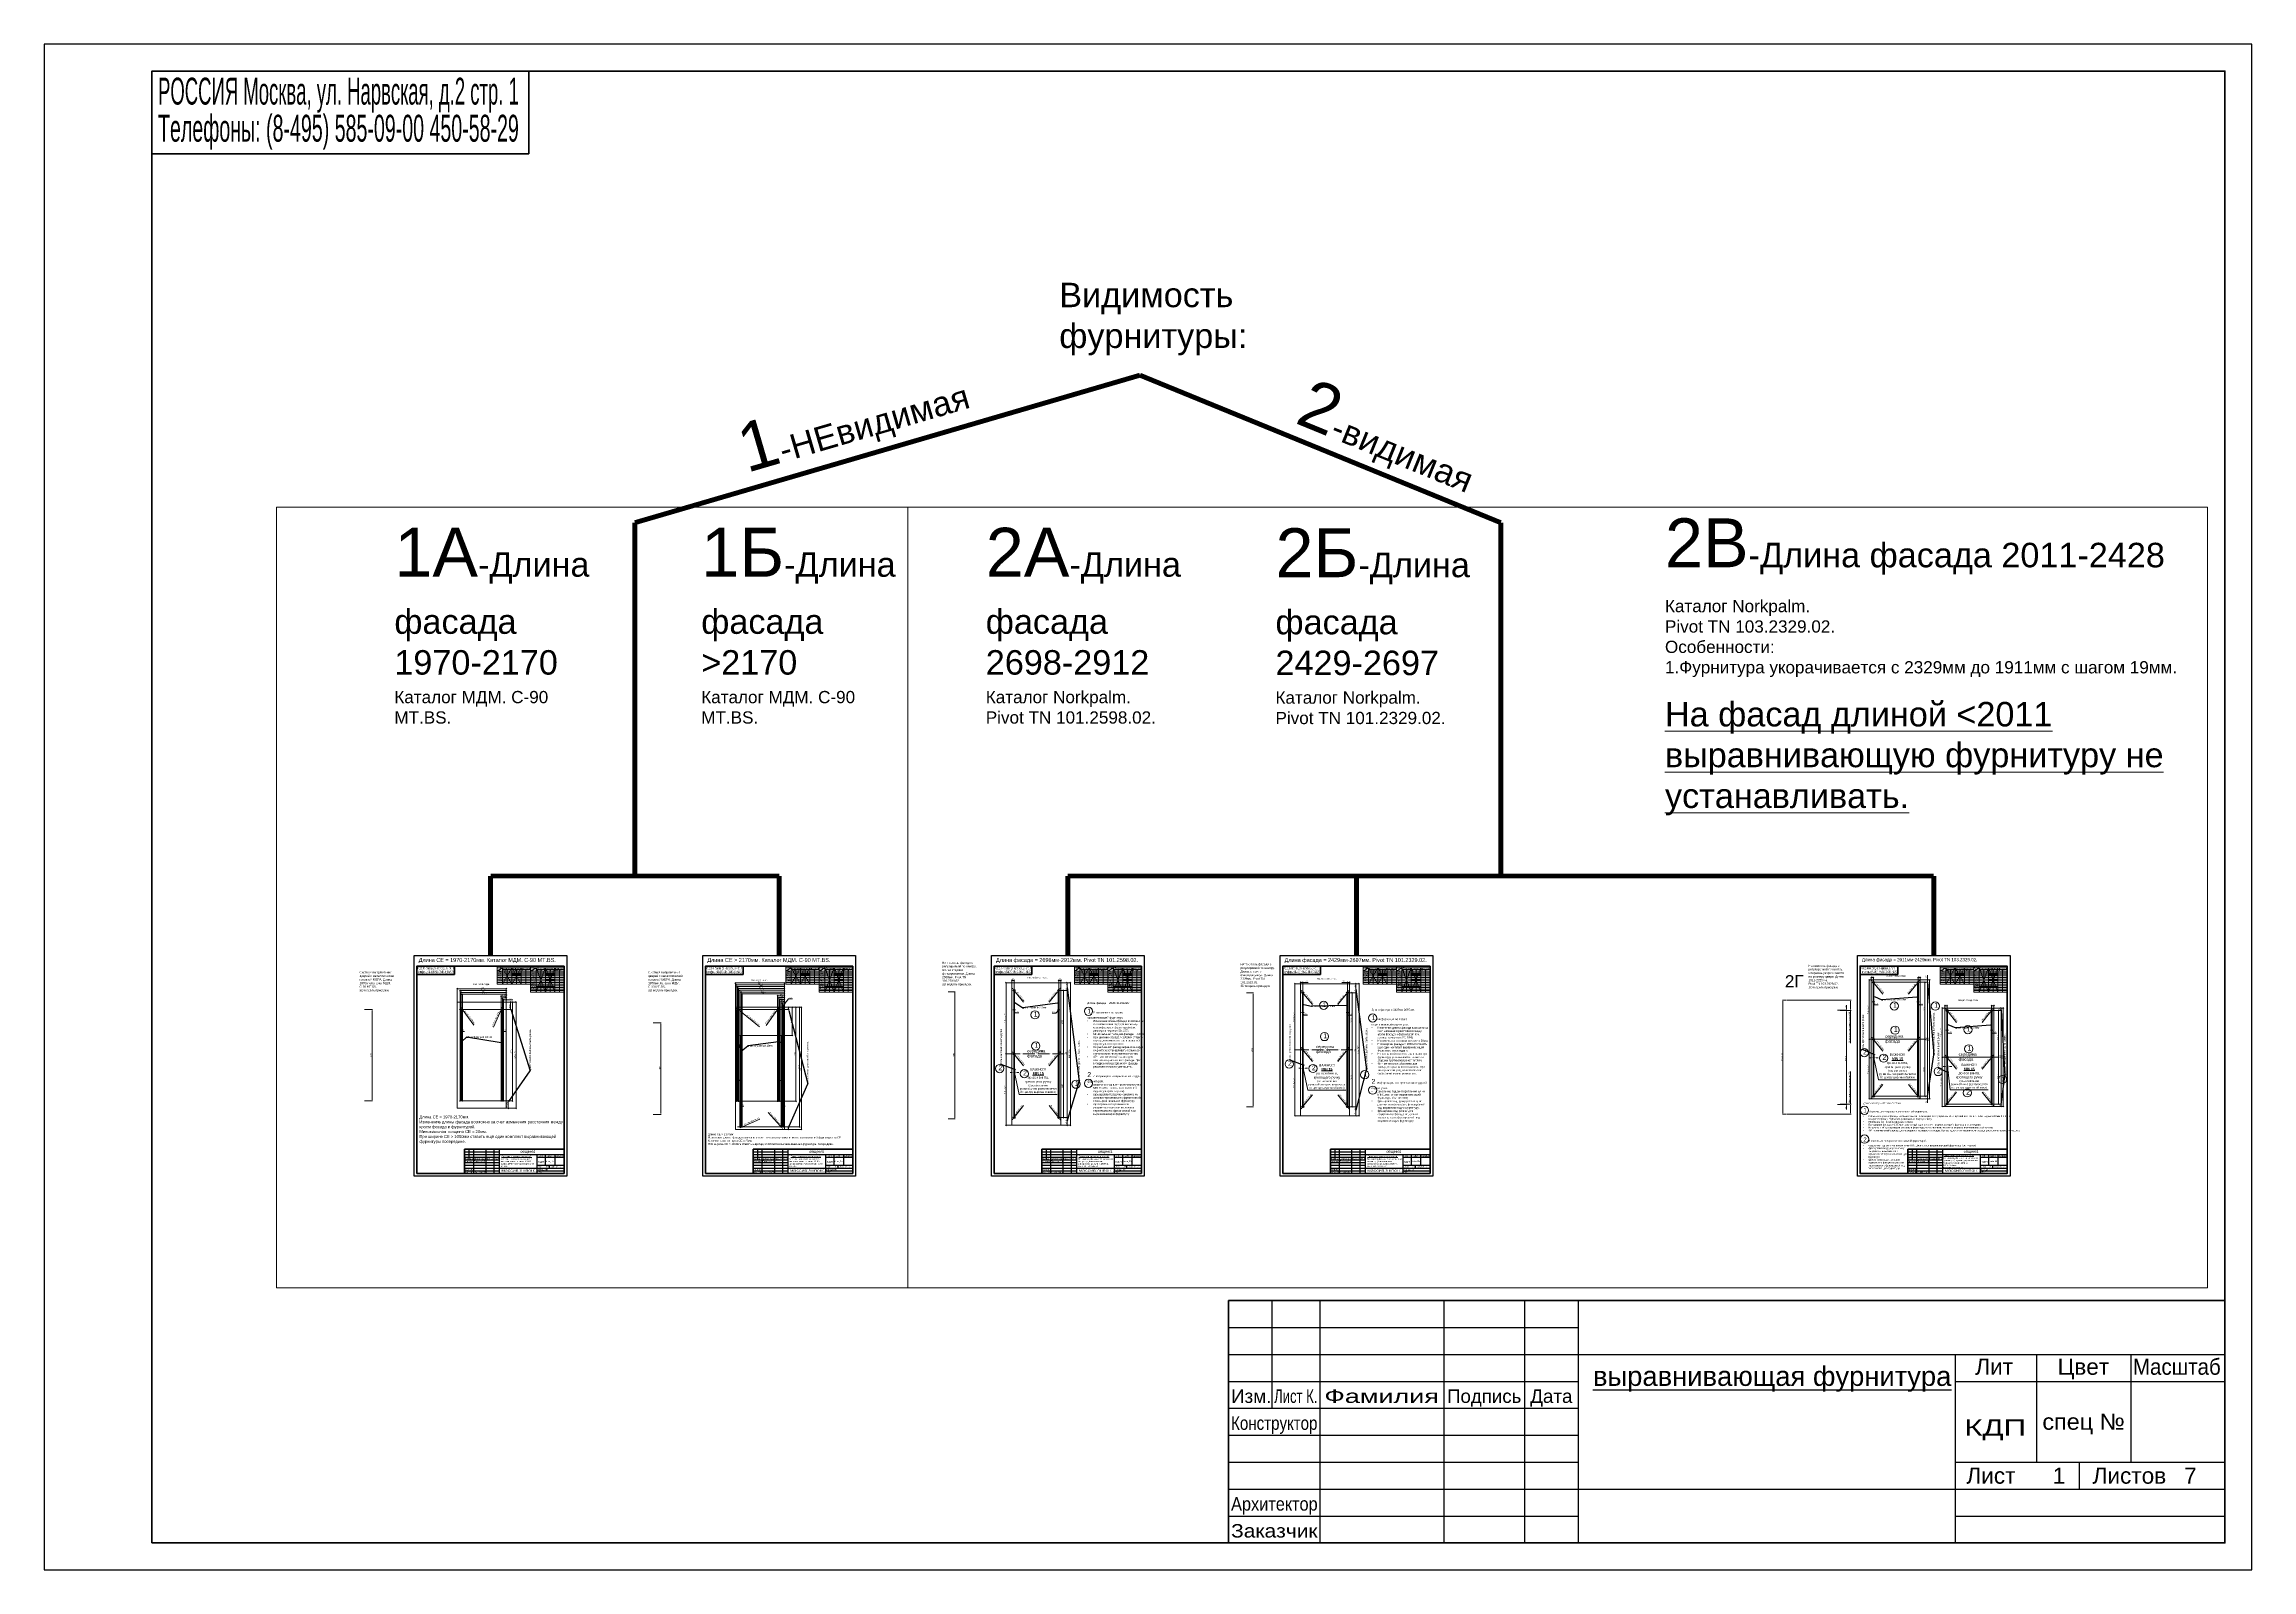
# Model space of a CAD drawing. Header units: millimetres. Extents: x 6988 to 52081, y -7456 to 23712.
import ezdxf
from ezdxf import colors
from ezdxf.entities.mleader import LeaderData, LeaderLine
from ezdxf.enums import TextEntityAlignment as Align
from ezdxf.math import Vec2, Vec3

# ---------------------------------------------------------------- set-up
doc = ezdxf.new("R2010")
doc.units = ezdxf.units.MM
doc.linetypes.add('ACAD_ISO04W100', pattern=[30, 24, -3, 0, -3])
doc.layers.get('DEFPOINTS').update_dxf_attribs({"color": 106, "lineweight": 5})
for name, color, linetype, lineweight in [('Линии Размерные и Текст', 1, 'Continuous', 5), ('Натяжитель фасада с регулировкой по центру. Длина стержня фиксированная. Длина 2329мм. Pivot TN 101.2329.02.', 5, 'Continuous', 30), ('Натяжитель фасада с регулировкой по центру. Длина стержня фиксированная. Длина 2598мм. Pivot TN 101.2598.02.', 5, 'Continuous', 30), ('Натяжитель фасада с регулировкой по центру. Стержень укорачивается по размеру двери. Длина 1909-2329мм. Pivot TN 103.2329.02.', 5, 'Continuous', 30), ('ось винта', 6, 'Continuous', 30), ('Система выпрямления дверей с металлической головкой MEPA. Длина 1877-1917мм.Каталог МДМ. C-90 MT.BS.', 5, 'Continuous', 30), ('служебный слой НАДПИСИ', 4, 'Continuous', 13), ('служебный слой ШТАМП', 4, 'Continuous', 30), ('ФАСАД', 3, 'Continuous', 5), ('шляпка винта', 211, 'Continuous', 30), ('ШТАМП', 7, 'Continuous', 30)]:
    doc.layers.add(name, color=color, linetype=linetype, lineweight=lineweight)
doc.styles.get("Standard").update_dxf_attribs({"font": 'arial.ttf'})
doc.styles.add('ЕСКД профили текст', font='isocpeur.ttf')
doc.dimstyles.get("Standard").update_dxf_attribs({"dimscale": 0, "dimtxt": 2.5, "dimasz": 2, "dimexe": 1, "dimexo": 0, "dimgap": 0.75, "dimtad": 1, "dimdsep": 46, "dimtxsty": 'Standard', "dimcen": 1.5, "dimclrd": 256, "dimclre": 256, "dimclrt": 7, "dimazin": 3, "dimtfac": 1, "dimtmove": 0, "dimatfit": 3, "dimldrblk": 'DOT', "dimfxl": 1, "dimtolj": 1, "dimtzin": 0, "dimlwd": 5, "dimlwe": 5, "dimarcsym": 0})
doc.dimstyles.new('STANDARD10', dxfattribs={"dimscale": 10, "dimtxt": 2.5, "dimasz": 2, "dimexe": 1, "dimexo": 0, "dimgap": 0.75, "dimtad": 1, "dimdsep": 46, "dimtxsty": 'Standard', "dimblk1": 'OBLIQUE', "dimblk2": 'OBLIQUE', "dimsah": 1, "dimcen": 1.5, "dimclrd": 256, "dimclre": 256, "dimclrt": 7, "dimazin": 3, "dimtfac": 1, "dimtmove": 1, "dimatfit": 3, "dimldrblk": 'DOT', "dimfxl": 1, "dimtolj": 1, "dimtzin": 0, "dimlwd": 5, "dimlwe": 5, "dimarcsym": 0})

# ---------------------------------------------------------------- blocks, each defined once
blk = doc.blocks.new('*D6')
at = {"layer": 'DEFPOINTS', "color": 0, "transparency": 16777216}
for p in [(42571, 4180), (42501, 1851), (42571, 1851)]:
    blk.add_point(p, dxfattribs=at)
at = {"layer": 'Линии Размерные и Текст', "lineweight": 5, "transparency": 16777216}
for p, q in [((42571, 4180), (42491, 4180)), ((42501, 4160), (42501, 1871)), ((42571, 1851), (42491, 1851))]:
    blk.add_line(p, q, dxfattribs=at)
at = {"layer": 'Линии Размерные и Текст', "transparency": 16777216}
for points in [[(42498, 4160), (42504, 4160), (42501, 4180)], [(42498, 1871), (42504, 1871), (42501, 1851)]]:
    blk.add_solid(points, dxfattribs=at)
at = {"layer": 'Линии Размерные и Текст', "color": 7, "transparency": 16777216, "insert": (42481, 3015), "char_height": 25, "attachment_point": 5, "rotation": 90}
blk.add_mtext('\\A1;MAX 2329 ', dxfattribs=at)
blk = doc.blocks.new('_Dot')
at = {"color": 0, "linetype": 'ByBlock', "lineweight": -2}
blk.add_line((-0.5, 0), (-1, 0), dxfattribs=at)
at = {"color": 0, "linetype": 'ByBlock', "const_width": 0.5}
blk.add_lwpolyline([(-0.25, 0, 1), (0.25, 0, 1)], format="xyb", close=True, dxfattribs=at)
blk = doc.blocks.new('*D7')
at = {"layer": 'DEFPOINTS', "color": 0, "transparency": 16777216}
for p in [(43670, 3971, 4), (43670, 2060, 4), (43801, 2060)]:
    blk.add_point(p, dxfattribs=at)
at = {"layer": 'Линии Размерные и Текст', "lineweight": 5, "transparency": 16777216}
for p, q in [((43670, 3971), (43811, 3971)), ((43801, 3951), (43801, 2080)), ((43670, 2060), (43811, 2060))]:
    blk.add_line(p, q, dxfattribs=at)
at = {"layer": 'Линии Размерные и Текст', "transparency": 16777216}
for points in [[(43797, 3951), (43804, 3951), (43801, 3971)], [(43797, 2080), (43804, 2080), (43801, 2060)]]:
    blk.add_solid(points, dxfattribs=at)
at = {"layer": 'Линии Размерные и Текст', "color": 7, "transparency": 16777216, "insert": (43781, 3015), "char_height": 25, "attachment_point": 5, "rotation": 90}
blk.add_mtext('\\A1;MIN 1911', dxfattribs=at)
blk = doc.blocks.new('*D8')
at = {"layer": 'DEFPOINTS', "color": 0, "transparency": 16777216}
for p in [(42586, 4180), (43670, 3971, 4), (43886, 3971)]:
    blk.add_point(p, dxfattribs=at)
at = {"layer": 'Линии Размерные и Текст', "lineweight": 5, "transparency": 16777216}
for p, q in [((42586, 4180), (43896, 4180)), ((43886, 4160), (43886, 3991)), ((43670, 3971), (43896, 3971)), ((43886, 3971), (43886, 3303))]:
    blk.add_line(p, q, dxfattribs=at)
at = {"layer": 'Линии Размерные и Текст', "transparency": 16777216}
for points in [[(43883, 4160), (43890, 4160), (43886, 4180)], [(43883, 3991), (43890, 3991), (43886, 3971)]]:
    blk.add_solid(points, dxfattribs=at)
at = {"layer": 'Линии Размерные и Текст', "color": 7, "transparency": 16777216, "insert": (43863, 3627), "char_height": 25, "attachment_point": 5, "rotation": 90}
blk.add_mtext('\\A1;Максимально возможная подрезка 209', dxfattribs=at)
blk = doc.blocks.new('*D9')
at = {"layer": 'DEFPOINTS', "color": 0, "transparency": 16777216}
for p in [(42586, 1851), (43670, 2060, 4), (43886, 2060)]:
    blk.add_point(p, dxfattribs=at)
at = {"layer": 'Линии Размерные и Текст', "lineweight": 5, "transparency": 16777216}
for p, q in [((43886, 2060), (43886, 2727)), ((42586, 1851), (43896, 1851)), ((43670, 2060), (43896, 2060)), ((43886, 1871), (43886, 2040))]:
    blk.add_line(p, q, dxfattribs=at)
at = {"layer": 'Линии Размерные и Текст', "transparency": 16777216}
for points in [[(43883, 2040), (43890, 2040), (43886, 2060)], [(43883, 1871), (43890, 1871), (43886, 1851)]]:
    blk.add_solid(points, dxfattribs=at)
at = {"layer": 'Линии Размерные и Текст', "color": 7, "transparency": 16777216, "insert": (43863, 2404), "char_height": 25, "attachment_point": 5, "rotation": 90}
blk.add_mtext('\\A1;Максимально возможная подрезка 209', dxfattribs=at)
blk = doc.blocks.new('*D10')
at = {"layer": 'DEFPOINTS', "color": 0, "transparency": 16777216}
for p in [(44341, 4561), (44363, 4533)]:
    blk.add_point(p, dxfattribs=at)
at = {"layer": 'Линии Размерные и Текст', "lineweight": 5, "transparency": 16777216}
for p, q in [((44329, 4576), (44316, 4592)), ((44341, 4561), (44363, 4533)), ((44546, 4303), (44375, 4518))]:
    blk.add_line(p, q, dxfattribs=at)
at = {"layer": 'Линии Размерные и Текст', "transparency": 16777216}
for points in [[(44331, 4578), (44326, 4574), (44341, 4561)], [(44378, 4520), (44373, 4516), (44363, 4533)]]:
    blk.add_solid(points, dxfattribs=at)
at = {"layer": 'Линии Размерные и Текст', "color": 7, "transparency": 16777216, "insert": (44486, 4418), "char_height": 25, "attachment_point": 5, "rotation": 308.536}
blk.add_mtext('\\A1;∅35 глуб.13мм', dxfattribs=at)
blk = doc.blocks.new('*D11')
at = {"layer": 'DEFPOINTS', "color": 0, "transparency": 16777216}
for p in [(44341, 3396), (44363, 3369)]:
    blk.add_point(p, dxfattribs=at)
at = {"layer": 'Линии Размерные и Текст', "lineweight": 5, "transparency": 16777216}
for p, q in [((44329, 3412), (44316, 3427)), ((44341, 3396), (44363, 3369)), ((44546, 3139), (44375, 3353))]:
    blk.add_line(p, q, dxfattribs=at)
at = {"layer": 'Линии Размерные и Текст', "transparency": 16777216}
for points in [[(44331, 3414), (44326, 3410), (44341, 3396)], [(44378, 3355), (44373, 3351), (44363, 3369)]]:
    blk.add_solid(points, dxfattribs=at)
at = {"layer": 'Линии Размерные и Текст', "color": 7, "transparency": 16777216, "insert": (44486, 3253), "char_height": 25, "attachment_point": 5, "rotation": 308.536}
blk.add_mtext('\\A1;∅35 глуб.13мм', dxfattribs=at)
blk = doc.blocks.new('*D12')
at = {"layer": 'DEFPOINTS', "color": 0, "transparency": 16777216}
for p in [(45251, 4533), (45273, 4561)]:
    blk.add_point(p, dxfattribs=at)
at = {"layer": 'Линии Размерные и Текст', "lineweight": 5, "transparency": 16777216}
for p, q in [((45068, 4303), (45239, 4518)), ((45273, 4561), (45251, 4533)), ((45285, 4576), (45298, 4592))]:
    blk.add_line(p, q, dxfattribs=at)
at = {"layer": 'Линии Размерные и Текст', "transparency": 16777216}
for points in [[(45236, 4520), (45241, 4516), (45251, 4533)], [(45283, 4578), (45288, 4574), (45273, 4561)]]:
    blk.add_solid(points, dxfattribs=at)
at = {"layer": 'Линии Размерные и Текст', "color": 7, "transparency": 16777216, "insert": (45128, 4418), "char_height": 25, "attachment_point": 5, "rotation": 51.464}
blk.add_mtext('\\A1;∅35 глуб.13мм', dxfattribs=at)
blk = doc.blocks.new('*D13')
at = {"layer": 'DEFPOINTS', "color": 0, "transparency": 16777216}
for p in [(45251, 3369), (45273, 3396)]:
    blk.add_point(p, dxfattribs=at)
at = {"layer": 'Линии Размерные и Текст', "lineweight": 5, "transparency": 16777216}
for p, q in [((45068, 3139), (45239, 3353)), ((45273, 3396), (45251, 3369)), ((45285, 3412), (45298, 3427))]:
    blk.add_line(p, q, dxfattribs=at)
at = {"layer": 'Линии Размерные и Текст', "transparency": 16777216}
for points in [[(45236, 3355), (45241, 3351), (45251, 3369)], [(45283, 3414), (45288, 3410), (45273, 3396)]]:
    blk.add_solid(points, dxfattribs=at)
at = {"layer": 'Линии Размерные и Текст', "color": 7, "transparency": 16777216, "insert": (45128, 3253), "char_height": 25, "attachment_point": 5, "rotation": 51.464}
blk.add_mtext('\\A1;∅35 глуб.13мм', dxfattribs=at)
blk = doc.blocks.new('*D14')
at = {"layer": 'DEFPOINTS', "color": 0, "transparency": 16777216}
for p in [(46755, 3002), (46777, 3029)]:
    blk.add_point(p, dxfattribs=at)
at = {"layer": 'Линии Размерные и Текст', "lineweight": 5, "transparency": 16777216}
for p, q in [((46572, 2772), (46743, 2986)), ((46777, 3029), (46755, 3002)), ((46789, 3045), (46802, 3060))]:
    blk.add_line(p, q, dxfattribs=at)
at = {"layer": 'Линии Размерные и Текст', "transparency": 16777216}
for points in [[(46740, 2988), (46745, 2984), (46755, 3002)], [(46787, 3047), (46792, 3043), (46777, 3029)]]:
    blk.add_solid(points, dxfattribs=at)
at = {"layer": 'Линии Размерные и Текст', "color": 7, "transparency": 16777216, "insert": (46632, 2886), "char_height": 25, "attachment_point": 5, "rotation": 51.464}
blk.add_mtext('\\A1;∅35 глуб.13мм', dxfattribs=at)
blk = doc.blocks.new('*D15')
at = {"layer": 'DEFPOINTS', "color": 0, "transparency": 16777216}
for p in [(46755, 3957), (46777, 3985)]:
    blk.add_point(p, dxfattribs=at)
at = {"layer": 'Линии Размерные и Текст', "lineweight": 5, "transparency": 16777216}
for p, q in [((46572, 3727), (46743, 3941)), ((46777, 3985), (46755, 3957)), ((46789, 4000), (46802, 4016))]:
    blk.add_line(p, q, dxfattribs=at)
at = {"layer": 'Линии Размерные и Текст', "transparency": 16777216}
for points in [[(46740, 3944), (46745, 3939), (46755, 3957)], [(46787, 4002), (46792, 3998), (46777, 3985)]]:
    blk.add_solid(points, dxfattribs=at)
at = {"layer": 'Линии Размерные и Текст', "color": 7, "transparency": 16777216, "insert": (46632, 3842), "char_height": 25, "attachment_point": 5, "rotation": 51.464}
blk.add_mtext('\\A1;∅35 глуб.13мм', dxfattribs=at)
blk = doc.blocks.new('*D16')
at = {"layer": 'DEFPOINTS', "color": 0, "transparency": 16777216}
for p in [(45845, 3029), (45867, 3002)]:
    blk.add_point(p, dxfattribs=at)
at = {"layer": 'Линии Размерные и Текст', "lineweight": 5, "transparency": 16777216}
for p, q in [((45833, 3045), (45820, 3060)), ((45845, 3029), (45867, 3002)), ((46050, 2772), (45879, 2986))]:
    blk.add_line(p, q, dxfattribs=at)
at = {"layer": 'Линии Размерные и Текст', "transparency": 16777216}
for points in [[(45835, 3047), (45830, 3043), (45845, 3029)], [(45882, 2988), (45877, 2984), (45867, 3002)]]:
    blk.add_solid(points, dxfattribs=at)
at = {"layer": 'Линии Размерные и Текст', "color": 7, "transparency": 16777216, "insert": (45990, 2886), "char_height": 25, "attachment_point": 5, "rotation": 308.536}
blk.add_mtext('\\A1;∅35 глуб.13мм', dxfattribs=at)
blk = doc.blocks.new('*D17')
at = {"layer": 'DEFPOINTS', "color": 0, "transparency": 16777216}
for p in [(45845, 3985), (45867, 3957)]:
    blk.add_point(p, dxfattribs=at)
at = {"layer": 'Линии Размерные и Текст', "lineweight": 5, "transparency": 16777216}
for p, q in [((45833, 4000), (45820, 4016)), ((45845, 3985), (45867, 3957)), ((46050, 3727), (45879, 3941))]:
    blk.add_line(p, q, dxfattribs=at)
at = {"layer": 'Линии Размерные и Текст', "transparency": 16777216}
for points in [[(45835, 4002), (45830, 3998), (45845, 3985)], [(45882, 3944), (45877, 3939), (45867, 3957)]]:
    blk.add_solid(points, dxfattribs=at)
at = {"layer": 'Линии Размерные и Текст', "color": 7, "transparency": 16777216, "insert": (45990, 3842), "char_height": 25, "attachment_point": 5, "rotation": 308.536}
blk.add_mtext('\\A1;∅35 глуб.13мм', dxfattribs=at)
blk = doc.blocks.new('_OBLIQUE')
at = {"color": 0, "linetype": 'ByBlock'}
blk.add_line((-0.5, -0.5), (0.5, 0.5), dxfattribs=at)
blk = doc.blocks.new('*D18')
at = {"layer": 'DEFPOINTS', "color": 0, "transparency": 16777216}
for p in [(45279, 4547), (44352, 2218), (45454, 2218)]:
    blk.add_point(p, dxfattribs=at)
at = {"layer": 'Линии Размерные и Текст', "lineweight": 5, "transparency": 16777216}
for p, q in [((45279, 4547), (45464, 4547)), ((45454, 4547), (45454, 2218)), ((44352, 2218), (45464, 2218))]:
    blk.add_line(p, q, dxfattribs=at)
at = {"layer": 'Линии Размерные и Текст', "lineweight": 5, "transparency": 16777216, "xscale": 20, "yscale": 20, "zscale": 20}
for p, rotation in [((45454, 4547), 90), ((45454, 2218), 270)]:
    blk.add_blockref('_OBLIQUE', p, dxfattribs=dict(at, rotation=rotation))
at = {"layer": 'Линии Размерные и Текст', "color": 7, "transparency": 16777216, "insert": (45434, 3382), "char_height": 25, "attachment_point": 5, "rotation": 90}
blk.add_mtext('\\A1;2329', dxfattribs=at)
blk = doc.blocks.new('*D68')
at = {"layer": 'DEFPOINTS', "color": 0, "transparency": 16777216}
for p in [(46766, 4067), (46811, 4021), (46766, 2060)]:
    blk.add_point(p, dxfattribs=at)
at = {"layer": 'Линии Размерные и Текст', "lineweight": 5, "transparency": 16777216}
for p, q in [((46766, 2060), (46766, 4077)), ((46811, 4067), (46766, 4067)), ((46811, 4021), (46811, 4077))]:
    blk.add_line(p, q, dxfattribs=at)
at = {"layer": 'Линии Размерные и Текст', "lineweight": 5, "transparency": 16777216, "xscale": 20, "yscale": 20, "zscale": 20, "rotation": 180}
blk.add_blockref('_OBLIQUE', (46766, 4067), dxfattribs=at)
at = {"layer": 'Линии Размерные и Текст', "lineweight": 5, "transparency": 16777216, "xscale": 20, "yscale": 20, "zscale": 20}
blk.add_blockref('_OBLIQUE', (46811, 4067), dxfattribs=at)
at = {"layer": 'Линии Размерные и Текст', "color": 7, "transparency": 16777216, "insert": (46791, 4087), "char_height": 25, "attachment_point": 5}
blk.add_mtext('\\A1;45*', dxfattribs=at)
blk = doc.blocks.new('*D19')
at = {"layer": 'DEFPOINTS', "color": 0, "transparency": 16777216}
for p in [(45262, 4643), (45307, 4597), (45262, 2218)]:
    blk.add_point(p, dxfattribs=at)
at = {"layer": 'Линии Размерные и Текст', "lineweight": 5, "transparency": 16777216}
for p, q in [((45262, 2218), (45262, 4653)), ((45307, 4643), (45262, 4643)), ((45307, 4597), (45307, 4653))]:
    blk.add_line(p, q, dxfattribs=at)
at = {"layer": 'Линии Размерные и Текст', "lineweight": 5, "transparency": 16777216, "xscale": 20, "yscale": 20, "zscale": 20, "rotation": 180}
blk.add_blockref('_OBLIQUE', (45262, 4643), dxfattribs=at)
at = {"layer": 'Линии Размерные и Текст', "lineweight": 5, "transparency": 16777216, "xscale": 20, "yscale": 20, "zscale": 20}
blk.add_blockref('_OBLIQUE', (45307, 4643), dxfattribs=at)
at = {"layer": 'Линии Размерные и Текст', "color": 7, "transparency": 16777216, "insert": (45287, 4663), "char_height": 25, "attachment_point": 5}
blk.add_mtext('\\A1;45*', dxfattribs=at)
blk = doc.blocks.new('*D20')
at = {"layer": 'DEFPOINTS', "color": 0, "transparency": 16777216}
for p in [(44341, 2204), (44363, 2232)]:
    blk.add_point(p, dxfattribs=at)
at = {"layer": 'Линии Размерные и Текст', "lineweight": 5, "transparency": 16777216}
for p, q in [((44546, 2462), (44375, 2247)), ((44329, 2189), (44316, 2173)), ((44341, 2204), (44363, 2232))]:
    blk.add_line(p, q, dxfattribs=at)
at = {"layer": 'Линии Размерные и Текст', "transparency": 16777216}
for points in [[(44326, 2191), (44331, 2187), (44341, 2204)], [(44373, 2249), (44378, 2245), (44363, 2232)]]:
    blk.add_solid(points, dxfattribs=at)
at = {"layer": 'Линии Размерные и Текст', "color": 7, "transparency": 16777216, "insert": (44448, 2377), "char_height": 25, "attachment_point": 5, "rotation": 51.464}
blk.add_mtext('\\A1;∅35 глуб.13мм', dxfattribs=at)
blk = doc.blocks.new('*D21')
at = {"layer": 'DEFPOINTS', "color": 0, "transparency": 16777216}
for p in [(45251, 2232), (45273, 2204)]:
    blk.add_point(p, dxfattribs=at)
at = {"layer": 'Линии Размерные и Текст', "lineweight": 5, "transparency": 16777216}
for p, q in [((45068, 2462), (45239, 2247)), ((45273, 2204), (45251, 2232)), ((45285, 2189), (45298, 2173))]:
    blk.add_line(p, q, dxfattribs=at)
at = {"layer": 'Линии Размерные и Текст', "transparency": 16777216}
for points in [[(45241, 2249), (45236, 2245), (45251, 2232)], [(45288, 2191), (45283, 2187), (45273, 2204)]]:
    blk.add_solid(points, dxfattribs=at)
at = {"layer": 'Линии Размерные и Текст', "color": 7, "transparency": 16777216, "insert": (45166, 2377), "char_height": 25, "attachment_point": 5, "rotation": 308.536}
blk.add_mtext('\\A1;∅35 глуб.13мм', dxfattribs=at)
blk = doc.blocks.new('*D22')
at = {"layer": 'DEFPOINTS', "color": 0, "transparency": 16777216}
for p in [(46755, 2074), (46777, 2046)]:
    blk.add_point(p, dxfattribs=at)
at = {"layer": 'Линии Размерные и Текст', "lineweight": 5, "transparency": 16777216}
for p, q in [((46572, 2304), (46743, 2089)), ((46777, 2046), (46755, 2074)), ((46789, 2030), (46802, 2015))]:
    blk.add_line(p, q, dxfattribs=at)
at = {"layer": 'Линии Размерные и Текст', "transparency": 16777216}
for points in [[(46745, 2091), (46740, 2087), (46755, 2074)], [(46792, 2033), (46787, 2028), (46777, 2046)]]:
    blk.add_solid(points, dxfattribs=at)
at = {"layer": 'Линии Размерные и Текст', "color": 7, "transparency": 16777216, "insert": (46670, 2219), "char_height": 25, "attachment_point": 5, "rotation": 308.536}
blk.add_mtext('\\A1;∅35 глуб.13мм', dxfattribs=at)
blk = doc.blocks.new('*D23')
at = {"layer": 'DEFPOINTS', "color": 0, "transparency": 16777216}
for p in [(45845, 2046), (45867, 2074)]:
    blk.add_point(p, dxfattribs=at)
at = {"layer": 'Линии Размерные и Текст', "lineweight": 5, "transparency": 16777216}
for p, q in [((46050, 2304), (45879, 2089)), ((45833, 2030), (45820, 2015)), ((45845, 2046), (45867, 2074))]:
    blk.add_line(p, q, dxfattribs=at)
at = {"layer": 'Линии Размерные и Текст', "transparency": 16777216}
for points in [[(45830, 2033), (45835, 2028), (45845, 2046)], [(45877, 2091), (45882, 2087), (45867, 2074)]]:
    blk.add_solid(points, dxfattribs=at)
at = {"layer": 'Линии Размерные и Текст', "color": 7, "transparency": 16777216, "insert": (45952, 2219), "char_height": 25, "attachment_point": 5, "rotation": 51.464}
blk.add_mtext('\\A1;∅35 глуб.13мм', dxfattribs=at)
blk = doc.blocks.new('*D24')
at = {"layer": 'DEFPOINTS', "color": 0, "transparency": 16777216}
for p in [(45307, 4597), (45307, 2168), (45498, 2168)]:
    blk.add_point(p, dxfattribs=at)
at = {"layer": 'Линии Размерные и Текст', "lineweight": 5, "transparency": 16777216}
for p, q in [((45307, 4597), (45508, 4597)), ((45498, 4597), (45498, 2168)), ((45307, 2168), (45508, 2168))]:
    blk.add_line(p, q, dxfattribs=at)
at = {"layer": 'Линии Размерные и Текст', "lineweight": 5, "transparency": 16777216, "xscale": 20, "yscale": 20, "zscale": 20}
for p, rotation in [((45498, 4597), 90), ((45498, 2168), 270)]:
    blk.add_blockref('_OBLIQUE', p, dxfattribs=dict(at, rotation=rotation))
at = {"layer": 'Линии Размерные и Текст', "color": 7, "transparency": 16777216, "insert": (45478, 3382), "char_height": 25, "attachment_point": 5, "rotation": 90}
blk.add_mtext('\\A1;2429', dxfattribs=at)
blk = doc.blocks.new('*D69')
at = {"layer": 'DEFPOINTS', "color": 0, "transparency": 16777216}
for p in [(45850, 3954), (45862, 3954), (45862, 3569)]:
    blk.add_point(p, dxfattribs=at)
at = {"layer": 'Линии Размерные и Текст', "lineweight": 5, "transparency": 16777216}
for p, q in [((45850, 3954), (45850, 3559)), ((45862, 3954), (45862, 3559)), ((45850, 3569), (45830, 3569)), ((45850, 3569), (45862, 3569)), ((45850, 3569), (45862, 3569)), ((45856, 3569), (45874, 3510)), ((45862, 3569), (45882, 3569)), ((45874, 3510), (45952, 3510))]:
    blk.add_line(p, q, dxfattribs=at)
at = {"layer": 'Линии Размерные и Текст', "lineweight": 5, "transparency": 16777216, "xscale": 20, "yscale": 20, "zscale": 20}
blk.add_blockref('_OBLIQUE', (45850, 3569), dxfattribs=at)
at = {"layer": 'Линии Размерные и Текст', "lineweight": 5, "transparency": 16777216, "xscale": 20, "yscale": 20, "zscale": 20, "rotation": 180}
blk.add_blockref('_OBLIQUE', (45862, 3569), dxfattribs=at)
at = {"layer": 'Линии Размерные и Текст', "color": 7, "transparency": 16777216, "insert": (45913, 3530), "char_height": 25, "attachment_point": 5}
blk.add_mtext('\\A1;11.5', dxfattribs=at)
blk = doc.blocks.new('*D25')
at = {"layer": 'DEFPOINTS', "color": 0, "transparency": 16777216}
for p in [(46760, 3954), (46772, 3954), (46760, 3569)]:
    blk.add_point(p, dxfattribs=at)
at = {"layer": 'Линии Размерные и Текст', "lineweight": 5, "transparency": 16777216}
for p, q in [((46760, 3954), (46760, 3559)), ((46772, 3954), (46772, 3559)), ((46760, 3569), (46740, 3569)), ((46772, 3569), (46760, 3569)), ((46772, 3569), (46760, 3569)), ((46766, 3569), (46784, 3510)), ((46772, 3569), (46792, 3569)), ((46784, 3510), (46862, 3510))]:
    blk.add_line(p, q, dxfattribs=at)
at = {"layer": 'Линии Размерные и Текст', "lineweight": 5, "transparency": 16777216, "xscale": 20, "yscale": 20, "zscale": 20}
blk.add_blockref('_OBLIQUE', (46760, 3569), dxfattribs=at)
at = {"layer": 'Линии Размерные и Текст', "lineweight": 5, "transparency": 16777216, "xscale": 20, "yscale": 20, "zscale": 20, "rotation": 180}
blk.add_blockref('_OBLIQUE', (46772, 3569), dxfattribs=at)
at = {"layer": 'Линии Размерные и Текст', "color": 7, "transparency": 16777216, "insert": (46823, 3530), "char_height": 25, "attachment_point": 5}
blk.add_mtext('\\A1;11.5', dxfattribs=at)
blk = doc.blocks.new('*D26')
at = {"layer": 'DEFPOINTS', "color": 0, "transparency": 16777216}
for p in [(44346, 4530), (44358, 4530), (44358, 4146)]:
    blk.add_point(p, dxfattribs=at)
at = {"layer": 'Линии Размерные и Текст', "lineweight": 5, "transparency": 16777216}
for p, q in [((44346, 4530), (44346, 4136)), ((44358, 4530), (44358, 4136)), ((44346, 4146), (44326, 4146)), ((44346, 4146), (44358, 4146)), ((44346, 4146), (44358, 4146)), ((44352, 4146), (44370, 4086)), ((44358, 4146), (44378, 4146)), ((44370, 4086), (44448, 4086))]:
    blk.add_line(p, q, dxfattribs=at)
at = {"layer": 'Линии Размерные и Текст', "lineweight": 5, "transparency": 16777216, "xscale": 20, "yscale": 20, "zscale": 20}
blk.add_blockref('_OBLIQUE', (44346, 4146), dxfattribs=at)
at = {"layer": 'Линии Размерные и Текст', "lineweight": 5, "transparency": 16777216, "xscale": 20, "yscale": 20, "zscale": 20, "rotation": 180}
blk.add_blockref('_OBLIQUE', (44358, 4146), dxfattribs=at)
at = {"layer": 'Линии Размерные и Текст', "color": 7, "transparency": 16777216, "insert": (44409, 4106), "char_height": 25, "attachment_point": 5}
blk.add_mtext('\\A1;11.5', dxfattribs=at)
blk = doc.blocks.new('*D27')
at = {"layer": 'DEFPOINTS', "color": 0, "transparency": 16777216}
for p in [(45256, 4530), (45268, 4530), (45256, 4146)]:
    blk.add_point(p, dxfattribs=at)
at = {"layer": 'Линии Размерные и Текст', "lineweight": 5, "transparency": 16777216}
for p, q in [((45256, 4530), (45256, 4136)), ((45268, 4530), (45268, 4136)), ((45256, 4146), (45236, 4146)), ((45268, 4146), (45256, 4146)), ((45268, 4146), (45256, 4146)), ((45262, 4146), (45280, 4086)), ((45268, 4146), (45288, 4146)), ((45280, 4086), (45358, 4086))]:
    blk.add_line(p, q, dxfattribs=at)
at = {"layer": 'Линии Размерные и Текст', "lineweight": 5, "transparency": 16777216, "xscale": 20, "yscale": 20, "zscale": 20}
blk.add_blockref('_OBLIQUE', (45256, 4146), dxfattribs=at)
at = {"layer": 'Линии Размерные и Текст', "lineweight": 5, "transparency": 16777216, "xscale": 20, "yscale": 20, "zscale": 20, "rotation": 180}
blk.add_blockref('_OBLIQUE', (45268, 4146), dxfattribs=at)
at = {"layer": 'Линии Размерные и Текст', "color": 7, "transparency": 16777216, "insert": (45319, 4106), "char_height": 25, "attachment_point": 5}
blk.add_mtext('\\A1;11.5', dxfattribs=at)
blk = doc.blocks.new('*D28')
at = {"layer": 'DEFPOINTS', "color": 0, "transparency": 16777216}
for p in [(31549, 4334), (31549, 2005), (31679, 2005)]:
    blk.add_point(p, dxfattribs=at)
at = {"layer": 'Линии Размерные и Текст', "lineweight": 5, "transparency": 16777216}
for p, q in [((31549, 4334), (31689, 4334)), ((31679, 4314), (31679, 2025)), ((31549, 2005), (31689, 2005))]:
    blk.add_line(p, q, dxfattribs=at)
at = {"layer": 'Линии Размерные и Текст', "transparency": 16777216}
for points in [[(31676, 4314), (31683, 4314), (31679, 4334)], [(31676, 2025), (31683, 2025), (31679, 2005)]]:
    blk.add_solid(points, dxfattribs=at)
at = {"layer": 'Линии Размерные и Текст', "color": 7, "transparency": 16777216, "insert": (31659, 3169), "char_height": 25, "attachment_point": 5, "rotation": 90}
blk.add_mtext('\\A1;2329 ', dxfattribs=at)
blk = doc.blocks.new('*D29')
at = {"layer": 'DEFPOINTS', "color": 0, "transparency": 16777216}
for p in [(32686, 4347), (32708, 4320)]:
    blk.add_point(p, dxfattribs=at)
at = {"layer": 'Линии Размерные и Текст', "lineweight": 5, "transparency": 16777216}
for p, q in [((32674, 4363), (32661, 4379)), ((32686, 4347), (32708, 4320)), ((32891, 4090), (32720, 4304))]:
    blk.add_line(p, q, dxfattribs=at)
at = {"layer": 'Линии Размерные и Текст', "transparency": 16777216}
for points in [[(32676, 4365), (32671, 4361), (32686, 4347)], [(32723, 4307), (32718, 4302), (32708, 4320)]]:
    blk.add_solid(points, dxfattribs=at)
at = {"layer": 'Линии Размерные и Текст', "color": 7, "transparency": 16777216, "insert": (32831, 4204), "char_height": 25, "attachment_point": 5, "rotation": 308.536}
blk.add_mtext('\\A1;∅35 глуб.13мм', dxfattribs=at)
blk = doc.blocks.new('*D30')
at = {"layer": 'DEFPOINTS', "color": 0, "transparency": 16777216}
for p in [(32686, 3183), (32708, 3156)]:
    blk.add_point(p, dxfattribs=at)
at = {"layer": 'Линии Размерные и Текст', "lineweight": 5, "transparency": 16777216}
for p, q in [((32674, 3199), (32661, 3214)), ((32686, 3183), (32708, 3156)), ((32891, 2926), (32720, 3140))]:
    blk.add_line(p, q, dxfattribs=at)
at = {"layer": 'Линии Размерные и Текст', "transparency": 16777216}
for points in [[(32676, 3201), (32671, 3197), (32686, 3183)], [(32723, 3142), (32718, 3138), (32708, 3156)]]:
    blk.add_solid(points, dxfattribs=at)
at = {"layer": 'Линии Размерные и Текст', "color": 7, "transparency": 16777216, "insert": (32831, 3040), "char_height": 25, "attachment_point": 5, "rotation": 308.536}
blk.add_mtext('\\A1;∅35 глуб.13мм', dxfattribs=at)
blk = doc.blocks.new('*D31')
at = {"layer": 'DEFPOINTS', "color": 0, "transparency": 16777216}
for p in [(33596, 4320), (33618, 4347)]:
    blk.add_point(p, dxfattribs=at)
at = {"layer": 'Линии Размерные и Текст', "lineweight": 5, "transparency": 16777216}
for p, q in [((33413, 4090), (33584, 4304)), ((33618, 4347), (33596, 4320)), ((33630, 4363), (33643, 4379))]:
    blk.add_line(p, q, dxfattribs=at)
at = {"layer": 'Линии Размерные и Текст', "transparency": 16777216}
for points in [[(33581, 4307), (33586, 4302), (33596, 4320)], [(33628, 4365), (33633, 4361), (33618, 4347)]]:
    blk.add_solid(points, dxfattribs=at)
at = {"layer": 'Линии Размерные и Текст', "color": 7, "transparency": 16777216, "insert": (33473, 4204), "char_height": 25, "attachment_point": 5, "rotation": 51.464}
blk.add_mtext('\\A1;∅35 глуб.13мм', dxfattribs=at)
blk = doc.blocks.new('*D32')
at = {"layer": 'DEFPOINTS', "color": 0, "transparency": 16777216}
for p in [(33618, 3183), (33596, 3156)]:
    blk.add_point(p, dxfattribs=at)
at = {"layer": 'Линии Размерные и Текст', "lineweight": 5, "transparency": 16777216}
for p, q in [((33618, 3183), (33596, 3156)), ((33630, 3199), (33643, 3214)), ((33413, 2926), (33584, 3140))]:
    blk.add_line(p, q, dxfattribs=at)
at = {"layer": 'Линии Размерные и Текст', "transparency": 16777216}
for points in [[(33628, 3201), (33633, 3197), (33618, 3183)], [(33581, 3142), (33586, 3138), (33596, 3156)]]:
    blk.add_solid(points, dxfattribs=at)
at = {"layer": 'Линии Размерные и Текст', "color": 7, "transparency": 16777216, "insert": (33473, 3040), "char_height": 25, "attachment_point": 5, "rotation": 51.464}
blk.add_mtext('\\A1;∅35 глуб.13мм', dxfattribs=at)
blk = doc.blocks.new('*D33')
at = {"layer": 'DEFPOINTS', "color": 0, "transparency": 16777216}
for p in [(33607, 4546), (33652, 4518), (33607, 2005)]:
    blk.add_point(p, dxfattribs=at)
at = {"layer": 'Линии Размерные и Текст', "lineweight": 5, "transparency": 16777216}
for p, q in [((33495, 4546), (33607, 4546)), ((33607, 2005), (33607, 4556)), ((33652, 4546), (33607, 4546)), ((33652, 4518), (33652, 4556))]:
    blk.add_line(p, q, dxfattribs=at)
at = {"layer": 'Линии Размерные и Текст', "lineweight": 5, "transparency": 16777216, "xscale": 20, "yscale": 20, "zscale": 20, "rotation": 180}
blk.add_blockref('_OBLIQUE', (33607, 4546), dxfattribs=at)
at = {"layer": 'Линии Размерные и Текст', "lineweight": 5, "transparency": 16777216, "xscale": 20, "yscale": 20, "zscale": 20}
blk.add_blockref('_OBLIQUE', (33652, 4546), dxfattribs=at)
at = {"layer": 'Линии Размерные и Текст', "color": 7, "transparency": 16777216, "insert": (33528, 4566), "char_height": 25, "attachment_point": 5}
blk.add_mtext('\\A1;45*', dxfattribs=at)
blk = doc.blocks.new('*D34')
at = {"layer": 'DEFPOINTS', "color": 0, "transparency": 16777216}
for p in [(32686, 1991), (32708, 2018)]:
    blk.add_point(p, dxfattribs=at)
at = {"layer": 'Линии Размерные и Текст', "lineweight": 5, "transparency": 16777216}
for p, q in [((32674, 1975), (32661, 1960)), ((32686, 1991), (32708, 2018)), ((32891, 2249), (32720, 2034))]:
    blk.add_line(p, q, dxfattribs=at)
at = {"layer": 'Линии Размерные и Текст', "transparency": 16777216}
for points in [[(32671, 1978), (32676, 1973), (32686, 1991)], [(32718, 2036), (32723, 2032), (32708, 2018)]]:
    blk.add_solid(points, dxfattribs=at)
at = {"layer": 'Линии Размерные и Текст', "color": 7, "transparency": 16777216, "insert": (32793, 2164), "char_height": 25, "attachment_point": 5, "rotation": 51.464}
blk.add_mtext('\\A1;∅35 глуб.13мм', dxfattribs=at)
blk = doc.blocks.new('*D35')
at = {"layer": 'DEFPOINTS', "color": 0, "transparency": 16777216}
for p in [(33596, 2018), (33618, 1991)]:
    blk.add_point(p, dxfattribs=at)
at = {"layer": 'Линии Размерные и Текст', "lineweight": 5, "transparency": 16777216}
for p, q in [((33413, 2249), (33584, 2034)), ((33618, 1991), (33596, 2018)), ((33630, 1975), (33643, 1960))]:
    blk.add_line(p, q, dxfattribs=at)
at = {"layer": 'Линии Размерные и Текст', "transparency": 16777216}
for points in [[(33586, 2036), (33581, 2032), (33596, 2018)], [(33633, 1978), (33628, 1973), (33618, 1991)]]:
    blk.add_solid(points, dxfattribs=at)
at = {"layer": 'Линии Размерные и Текст', "color": 7, "transparency": 16777216, "insert": (33511, 2164), "char_height": 25, "attachment_point": 5, "rotation": 308.536}
blk.add_mtext('\\A1;∅35 глуб.13мм', dxfattribs=at)
blk = doc.blocks.new('*D36')
at = {"layer": 'DEFPOINTS', "color": 0, "transparency": 16777216}
for p in [(32691, 4317), (32703, 4317), (32703, 3932)]:
    blk.add_point(p, dxfattribs=at)
at = {"layer": 'Линии Размерные и Текст', "lineweight": 5, "transparency": 16777216}
for p, q in [((32691, 4317), (32691, 3922)), ((32703, 4317), (32703, 3922)), ((32691, 3932), (32671, 3932)), ((32691, 3932), (32703, 3932)), ((32691, 3932), (32703, 3932)), ((32697, 3932), (32715, 3873)), ((32703, 3932), (32723, 3932)), ((32715, 3873), (32793, 3873))]:
    blk.add_line(p, q, dxfattribs=at)
at = {"layer": 'Линии Размерные и Текст', "lineweight": 5, "transparency": 16777216, "xscale": 20, "yscale": 20, "zscale": 20}
blk.add_blockref('_OBLIQUE', (32691, 3932), dxfattribs=at)
at = {"layer": 'Линии Размерные и Текст', "lineweight": 5, "transparency": 16777216, "xscale": 20, "yscale": 20, "zscale": 20, "rotation": 180}
blk.add_blockref('_OBLIQUE', (32703, 3932), dxfattribs=at)
at = {"layer": 'Линии Размерные и Текст', "color": 7, "transparency": 16777216, "insert": (32754, 3893), "char_height": 25, "attachment_point": 5}
blk.add_mtext('\\A1;11.5', dxfattribs=at)
blk = doc.blocks.new('*D37')
at = {"layer": 'DEFPOINTS', "color": 0, "transparency": 16777216}
for p in [(33601, 4317), (33613, 4317), (33601, 3932)]:
    blk.add_point(p, dxfattribs=at)
at = {"layer": 'Линии Размерные и Текст', "lineweight": 5, "transparency": 16777216}
for p, q in [((33601, 4317), (33601, 3922)), ((33613, 4317), (33613, 3922)), ((33601, 3932), (33581, 3932)), ((33613, 3932), (33601, 3932)), ((33613, 3932), (33601, 3932)), ((33607, 3932), (33625, 3873)), ((33613, 3932), (33633, 3932)), ((33625, 3873), (33703, 3873))]:
    blk.add_line(p, q, dxfattribs=at)
at = {"layer": 'Линии Размерные и Текст', "lineweight": 5, "transparency": 16777216, "xscale": 20, "yscale": 20, "zscale": 20}
blk.add_blockref('_OBLIQUE', (33601, 3932), dxfattribs=at)
at = {"layer": 'Линии Размерные и Текст', "lineweight": 5, "transparency": 16777216, "xscale": 20, "yscale": 20, "zscale": 20, "rotation": 180}
blk.add_blockref('_OBLIQUE', (33613, 3932), dxfattribs=at)
at = {"layer": 'Линии Размерные и Текст', "color": 7, "transparency": 16777216, "insert": (33664, 3893), "char_height": 25, "attachment_point": 5}
blk.add_mtext('\\A1;11.5', dxfattribs=at)
blk = doc.blocks.new('*D38')
at = {"layer": 'DEFPOINTS', "color": 0, "transparency": 16777216}
for p in [(25456, 4355), (25456, 1757), (25586, 1757)]:
    blk.add_point(p, dxfattribs=at)
at = {"layer": 'Линии Размерные и Текст', "lineweight": 5, "transparency": 16777216}
for p, q in [((25456, 4355), (25596, 4355)), ((25586, 4335), (25586, 1777)), ((25456, 1757), (25596, 1757))]:
    blk.add_line(p, q, dxfattribs=at)
at = {"layer": 'Линии Размерные и Текст', "transparency": 16777216}
for points in [[(25583, 4335), (25590, 4335), (25586, 4355)], [(25583, 1777), (25590, 1777), (25586, 1757)]]:
    blk.add_solid(points, dxfattribs=at)
at = {"layer": 'Линии Размерные и Текст', "color": 7, "transparency": 16777216, "insert": (25566, 3056), "char_height": 25, "attachment_point": 5, "rotation": 90}
blk.add_mtext('\\A1;2598 ', dxfattribs=at)
blk = doc.blocks.new('*D39')
at = {"layer": 'DEFPOINTS', "color": 0, "transparency": 16777216}
for p in [(26789, 4396), (26811, 4369)]:
    blk.add_point(p, dxfattribs=at)
at = {"layer": 'Линии Размерные и Текст', "lineweight": 5, "transparency": 16777216}
for p, q in [((26776, 4412), (26764, 4427)), ((26789, 4396), (26811, 4369)), ((26994, 4139), (26823, 4353))]:
    blk.add_line(p, q, dxfattribs=at)
at = {"layer": 'Линии Размерные и Текст', "transparency": 16777216}
for points in [[(26779, 4414), (26774, 4409), (26789, 4396)], [(26826, 4355), (26820, 4351), (26811, 4369)]]:
    blk.add_solid(points, dxfattribs=at)
at = {"layer": 'Линии Размерные и Текст', "color": 7, "transparency": 16777216, "insert": (26933, 4253), "char_height": 25, "attachment_point": 5, "rotation": 308.536}
blk.add_mtext('\\A1;∅35 глуб.13мм', dxfattribs=at)
blk = doc.blocks.new('*D40')
at = {"layer": 'DEFPOINTS', "color": 0, "transparency": 16777216}
for p in [(26789, 3097), (26811, 3070)]:
    blk.add_point(p, dxfattribs=at)
at = {"layer": 'Линии Размерные и Текст', "lineweight": 5, "transparency": 16777216}
for p, q in [((26776, 3113), (26764, 3128)), ((26789, 3097), (26811, 3070)), ((26994, 2840), (26823, 3054))]:
    blk.add_line(p, q, dxfattribs=at)
at = {"layer": 'Линии Размерные и Текст', "transparency": 16777216}
for points in [[(26779, 3115), (26774, 3110), (26789, 3097)], [(26826, 3056), (26820, 3052), (26811, 3070)]]:
    blk.add_solid(points, dxfattribs=at)
at = {"layer": 'Линии Размерные и Текст', "color": 7, "transparency": 16777216, "insert": (26933, 2954), "char_height": 25, "attachment_point": 5, "rotation": 308.536}
blk.add_mtext('\\A1;∅35 глуб.13мм', dxfattribs=at)
blk = doc.blocks.new('*D41')
at = {"layer": 'DEFPOINTS', "color": 0, "transparency": 16777216}
for p in [(27699, 4369), (27721, 4396)]:
    blk.add_point(p, dxfattribs=at)
at = {"layer": 'Линии Размерные и Текст', "lineweight": 5, "transparency": 16777216}
for p, q in [((27516, 4139), (27686, 4353)), ((27721, 4396), (27699, 4369)), ((27733, 4412), (27745, 4427))]:
    blk.add_line(p, q, dxfattribs=at)
at = {"layer": 'Линии Размерные и Текст', "transparency": 16777216}
for points in [[(27684, 4355), (27689, 4351), (27699, 4369)], [(27730, 4414), (27736, 4409), (27721, 4396)]]:
    blk.add_solid(points, dxfattribs=at)
at = {"layer": 'Линии Размерные и Текст', "color": 7, "transparency": 16777216, "insert": (27576, 4253), "char_height": 25, "attachment_point": 5, "rotation": 51.464}
blk.add_mtext('\\A1;∅35 глуб.13мм', dxfattribs=at)
blk = doc.blocks.new('*D42')
at = {"layer": 'DEFPOINTS', "color": 0, "transparency": 16777216}
for p in [(27699, 3070), (27721, 3097)]:
    blk.add_point(p, dxfattribs=at)
at = {"layer": 'Линии Размерные и Текст', "lineweight": 5, "transparency": 16777216}
for p, q in [((27516, 2840), (27686, 3054)), ((27721, 3097), (27699, 3070)), ((27733, 3113), (27745, 3128))]:
    blk.add_line(p, q, dxfattribs=at)
at = {"layer": 'Линии Размерные и Текст', "transparency": 16777216}
for points in [[(27684, 3056), (27689, 3052), (27699, 3070)], [(27730, 3115), (27736, 3110), (27721, 3097)]]:
    blk.add_solid(points, dxfattribs=at)
at = {"layer": 'Линии Размерные и Текст', "color": 7, "transparency": 16777216, "insert": (27576, 2954), "char_height": 25, "attachment_point": 5, "rotation": 51.464}
blk.add_mtext('\\A1;∅35 глуб.13мм', dxfattribs=at)
blk = doc.blocks.new('*D43')
at = {"layer": 'DEFPOINTS', "color": 0, "transparency": 16777216}
for p in [(27710, 4585), (27755, 4539), (27710, 1784)]:
    blk.add_point(p, dxfattribs=at)
at = {"layer": 'Линии Размерные и Текст', "lineweight": 5, "transparency": 16777216}
for p, q in [((27710, 1784), (27710, 4595)), ((27755, 4585), (27710, 4585)), ((27755, 4539), (27755, 4595))]:
    blk.add_line(p, q, dxfattribs=at)
at = {"layer": 'Линии Размерные и Текст', "lineweight": 5, "transparency": 16777216, "xscale": 20, "yscale": 20, "zscale": 20, "rotation": 180}
blk.add_blockref('_OBLIQUE', (27710, 4585), dxfattribs=at)
at = {"layer": 'Линии Размерные и Текст', "lineweight": 5, "transparency": 16777216, "xscale": 20, "yscale": 20, "zscale": 20}
blk.add_blockref('_OBLIQUE', (27755, 4585), dxfattribs=at)
at = {"layer": 'Линии Размерные и Текст', "color": 7, "transparency": 16777216, "insert": (27735, 4606), "char_height": 25, "attachment_point": 5}
blk.add_mtext('\\A1;45*', dxfattribs=at)
blk = doc.blocks.new('*D44')
at = {"layer": 'DEFPOINTS', "color": 0, "transparency": 16777216}
for p in [(26789, 1771), (26811, 1798)]:
    blk.add_point(p, dxfattribs=at)
at = {"layer": 'Линии Размерные и Текст', "lineweight": 5, "transparency": 16777216}
for p, q in [((26994, 2028), (26823, 1814)), ((26776, 1755), (26764, 1739)), ((26789, 1771), (26811, 1798))]:
    blk.add_line(p, q, dxfattribs=at)
at = {"layer": 'Линии Размерные и Текст', "transparency": 16777216}
for points in [[(26820, 1816), (26826, 1811), (26811, 1798)], [(26774, 1757), (26779, 1753), (26789, 1771)]]:
    blk.add_solid(points, dxfattribs=at)
at = {"layer": 'Линии Размерные и Текст', "color": 7, "transparency": 16777216, "insert": (26896, 1944), "char_height": 25, "attachment_point": 5, "rotation": 51.464}
blk.add_mtext('\\A1;∅35 глуб.13мм', dxfattribs=at)
blk = doc.blocks.new('*D45')
at = {"layer": 'DEFPOINTS', "color": 0, "transparency": 16777216}
for p in [(27699, 1798), (27721, 1771)]:
    blk.add_point(p, dxfattribs=at)
at = {"layer": 'Линии Размерные и Текст', "lineweight": 5, "transparency": 16777216}
for p, q in [((27516, 2028), (27686, 1814)), ((27721, 1771), (27699, 1798)), ((27733, 1755), (27745, 1739))]:
    blk.add_line(p, q, dxfattribs=at)
at = {"layer": 'Линии Размерные и Текст', "transparency": 16777216}
for points in [[(27689, 1816), (27684, 1811), (27699, 1798)], [(27736, 1757), (27730, 1753), (27721, 1771)]]:
    blk.add_solid(points, dxfattribs=at)
at = {"layer": 'Линии Размерные и Текст', "color": 7, "transparency": 16777216, "insert": (27614, 1944), "char_height": 25, "attachment_point": 5, "rotation": 308.536}
blk.add_mtext('\\A1;∅35 глуб.13мм', dxfattribs=at)
blk = doc.blocks.new('*D46')
at = {"layer": 'DEFPOINTS', "color": 0, "transparency": 16777216}
for p in [(26794, 4366), (26805, 4366), (26805, 3981)]:
    blk.add_point(p, dxfattribs=at)
at = {"layer": 'Линии Размерные и Текст', "lineweight": 5, "transparency": 16777216}
for p, q in [((26794, 4366), (26794, 3971)), ((26805, 4366), (26805, 3971)), ((26794, 3981), (26774, 3981)), ((26794, 3981), (26805, 3981)), ((26794, 3981), (26805, 3981)), ((26800, 3981), (26817, 3921)), ((26805, 3981), (26825, 3981)), ((26817, 3921), (26895, 3921))]:
    blk.add_line(p, q, dxfattribs=at)
at = {"layer": 'Линии Размерные и Текст', "lineweight": 5, "transparency": 16777216, "xscale": 20, "yscale": 20, "zscale": 20}
blk.add_blockref('_OBLIQUE', (26794, 3981), dxfattribs=at)
at = {"layer": 'Линии Размерные и Текст', "lineweight": 5, "transparency": 16777216, "xscale": 20, "yscale": 20, "zscale": 20, "rotation": 180}
blk.add_blockref('_OBLIQUE', (26805, 3981), dxfattribs=at)
at = {"layer": 'Линии Размерные и Текст', "color": 7, "transparency": 16777216, "insert": (26856, 3942), "char_height": 25, "attachment_point": 5}
blk.add_mtext('\\A1;11.5', dxfattribs=at)
blk = doc.blocks.new('*D47')
at = {"layer": 'DEFPOINTS', "color": 0, "transparency": 16777216}
for p in [(27704, 4366), (27715, 4366), (27704, 3981)]:
    blk.add_point(p, dxfattribs=at)
at = {"layer": 'Линии Размерные и Текст', "lineweight": 5, "transparency": 16777216}
for p, q in [((27704, 4366), (27704, 3971)), ((27715, 4366), (27715, 3971)), ((27651, 3915), (27574, 3915)), ((27710, 3981), (27651, 3915)), ((27704, 3981), (27684, 3981)), ((27715, 3981), (27704, 3981)), ((27715, 3981), (27704, 3981)), ((27715, 3981), (27735, 3981))]:
    blk.add_line(p, q, dxfattribs=at)
at = {"layer": 'Линии Размерные и Текст', "lineweight": 5, "transparency": 16777216, "xscale": 20, "yscale": 20, "zscale": 20}
blk.add_blockref('_OBLIQUE', (27704, 3981), dxfattribs=at)
at = {"layer": 'Линии Размерные и Текст', "lineweight": 5, "transparency": 16777216, "xscale": 20, "yscale": 20, "zscale": 20, "rotation": 180}
blk.add_blockref('_OBLIQUE', (27715, 3981), dxfattribs=at)
at = {"layer": 'Линии Размерные и Текст', "color": 7, "transparency": 16777216, "insert": (27613, 3936), "char_height": 25, "attachment_point": 5}
blk.add_mtext('\\A1;11.5', dxfattribs=at)
blk = doc.blocks.new('*D70')
at = {"layer": 'DEFPOINTS', "color": 0, "transparency": 16777216}
for p in [(44352, 4547), (44352, 3382), (45402, 3382)]:
    blk.add_point(p, dxfattribs=at)
at = {"layer": 'Линии Размерные и Текст', "lineweight": 5, "transparency": 16777216}
for p, q in [((44352, 4547), (45412, 4547)), ((45402, 4547), (45402, 3382)), ((44352, 3382), (45412, 3382))]:
    blk.add_line(p, q, dxfattribs=at)
at = {"layer": 'Линии Размерные и Текст', "lineweight": 5, "transparency": 16777216, "xscale": 20, "yscale": 20, "zscale": 20}
for p, rotation in [((45402, 4547), 90), ((45402, 3382), 270)]:
    blk.add_blockref('_OBLIQUE', p, dxfattribs=dict(at, rotation=rotation))
at = {"layer": 'Линии Размерные и Текст', "color": 7, "transparency": 16777216, "insert": (45381, 3990), "char_height": 25, "attachment_point": 5, "rotation": 90}
blk.add_mtext('\\A1;1164.5', dxfattribs=at)
blk = doc.blocks.new('*D48')
at = {"layer": 'DEFPOINTS', "color": 0, "transparency": 16777216}
for p in [(44352, 2218), (45307, 2168), (45454, 2218)]:
    blk.add_point(p, dxfattribs=at)
at = {"layer": 'Линии Размерные и Текст', "lineweight": 5, "transparency": 16777216}
for p, q in [((44352, 2218), (45464, 2218)), ((45307, 2168), (45464, 2168)), ((45454, 2168), (45454, 2218)), ((45454, 2081), (45454, 2168))]:
    blk.add_line(p, q, dxfattribs=at)
at = {"layer": 'Линии Размерные и Текст', "lineweight": 5, "transparency": 16777216, "xscale": 20, "yscale": 20, "zscale": 20}
for p, rotation in [((45454, 2218), 90), ((45454, 2168), 270)]:
    blk.add_blockref('_OBLIQUE', p, dxfattribs=dict(at, rotation=rotation))
at = {"layer": 'Линии Размерные и Текст', "color": 7, "transparency": 16777216, "insert": (45434, 2107), "char_height": 25, "attachment_point": 5, "rotation": 90}
blk.add_mtext('\\A1;50', dxfattribs=at)
blk = doc.blocks.new('*D49')
at = {"layer": 'DEFPOINTS', "color": 0, "transparency": 16777216}
for p in [(46784, 3971), (45856, 2060), (46958, 2060)]:
    blk.add_point(p, dxfattribs=at)
at = {"layer": 'Линии Размерные и Текст', "lineweight": 5, "transparency": 16777216}
for p, q in [((46784, 3971), (46968, 3971)), ((46958, 3971), (46958, 2060)), ((45856, 2060), (46968, 2060))]:
    blk.add_line(p, q, dxfattribs=at)
at = {"layer": 'Линии Размерные и Текст', "lineweight": 5, "transparency": 16777216, "xscale": 20, "yscale": 20, "zscale": 20}
for p, rotation in [((46958, 3971), 90), ((46958, 2060), 270)]:
    blk.add_blockref('_OBLIQUE', p, dxfattribs=dict(at, rotation=rotation))
at = {"layer": 'Линии Размерные и Текст', "color": 7, "transparency": 16777216, "insert": (46938, 3015), "char_height": 25, "attachment_point": 5, "rotation": 90}
blk.add_mtext('\\A1;1911', dxfattribs=at)
blk = doc.blocks.new('*D50')
at = {"layer": 'DEFPOINTS', "color": 0, "transparency": 16777216}
for p in [(46811, 4021), (46811, 2010), (47003, 2010)]:
    blk.add_point(p, dxfattribs=at)
at = {"layer": 'Линии Размерные и Текст', "lineweight": 5, "transparency": 16777216}
for p, q in [((46811, 4021), (47013, 4021)), ((47003, 4021), (47003, 2010)), ((46811, 2010), (47013, 2010))]:
    blk.add_line(p, q, dxfattribs=at)
at = {"layer": 'Линии Размерные и Текст', "lineweight": 5, "transparency": 16777216, "xscale": 20, "yscale": 20, "zscale": 20}
for p, rotation in [((47003, 4021), 90), ((47003, 2010), 270)]:
    blk.add_blockref('_OBLIQUE', p, dxfattribs=dict(at, rotation=rotation))
at = {"layer": 'Линии Размерные и Текст', "color": 7, "transparency": 16777216, "insert": (46982, 3015), "char_height": 25, "attachment_point": 5, "rotation": 90}
blk.add_mtext('\\A1;2011', dxfattribs=at)
blk = doc.blocks.new('*D51')
at = {"layer": 'DEFPOINTS', "color": 0, "transparency": 16777216}
for p in [(45856, 3971), (45856, 3015), (46906, 3015)]:
    blk.add_point(p, dxfattribs=at)
at = {"layer": 'Линии Размерные и Текст', "lineweight": 5, "transparency": 16777216}
for p, q in [((45856, 3971), (46916, 3971)), ((46906, 3971), (46906, 3015)), ((45856, 3015), (46916, 3015))]:
    blk.add_line(p, q, dxfattribs=at)
at = {"layer": 'Линии Размерные и Текст', "lineweight": 5, "transparency": 16777216, "xscale": 20, "yscale": 20, "zscale": 20}
for p, rotation in [((46906, 3971), 90), ((46906, 3015), 270)]:
    blk.add_blockref('_OBLIQUE', p, dxfattribs=dict(at, rotation=rotation))
at = {"layer": 'Линии Размерные и Текст', "color": 7, "transparency": 16777216, "insert": (46886, 3414), "char_height": 25, "attachment_point": 5, "rotation": 90}
blk.add_mtext('\\A1;955.5', dxfattribs=at)
blk = doc.blocks.new('*D71')
at = {"layer": 'DEFPOINTS', "color": 0, "transparency": 16777216}
for p in [(21168, 3991), (21175, 3985)]:
    blk.add_point(p, dxfattribs=at)
at = {"layer": 'Линии Размерные и Текст', "lineweight": 5, "transparency": 16777216}
for p, q in [((21152, 4004), (21137, 4016)), ((21168, 3991), (21175, 3985)), ((21602, 3638), (21190, 3973))]:
    blk.add_line(p, q, dxfattribs=at)
at = {"layer": 'Линии Размерные и Текст', "transparency": 16777216}
for points in [[(21154, 4006), (21150, 4001), (21168, 3991)], [(21192, 3975), (21188, 3970), (21175, 3985)]]:
    blk.add_solid(points, dxfattribs=at)
at = {"layer": 'Линии Размерные и Текст', "color": 7, "transparency": 16777216, "insert": (21481, 3768), "char_height": 25, "attachment_point": 5, "rotation": 320.9144}
blk.add_mtext('\\A1;∅9 глуб.13мм (4отв.)', dxfattribs=at)
blk = doc.blocks.new('*D52')
at = {"layer": 'DEFPOINTS', "color": 0, "transparency": 16777216}
for p in [(22091, 4084), (22107, 4038), (22091, 1592)]:
    blk.add_point(p, dxfattribs=at)
at = {"layer": 'Линии Размерные и Текст', "lineweight": 5, "transparency": 16777216}
for p, q in [((22091, 1592), (22091, 4094)), ((22107, 4084), (22091, 4084)), ((22099, 4084), (22192, 4206)), ((22107, 4038), (22107, 4094)), ((22192, 4206), (22270, 4206))]:
    blk.add_line(p, q, dxfattribs=at)
at = {"layer": 'Линии Размерные и Текст', "lineweight": 5, "transparency": 16777216, "xscale": 20, "yscale": 20, "zscale": 20, "rotation": 180}
blk.add_blockref('_OBLIQUE', (22091, 4084), dxfattribs=at)
at = {"layer": 'Линии Размерные и Текст', "lineweight": 5, "transparency": 16777216, "xscale": 20, "yscale": 20, "zscale": 20}
blk.add_blockref('_OBLIQUE', (22107, 4084), dxfattribs=at)
at = {"layer": 'Линии Размерные и Текст', "color": 7, "transparency": 16777216, "insert": (22231, 4227), "char_height": 25, "attachment_point": 5}
blk.add_mtext('\\A1;15.5', dxfattribs=at)
blk = doc.blocks.new('*D53')
at = {"layer": 'DEFPOINTS', "color": 0, "transparency": 16777216}
for p in [(21153, 2507), (21141, 2118), (21153, 2118)]:
    blk.add_point(p, dxfattribs=at)
at = {"layer": 'Линии Размерные и Текст', "lineweight": 5, "transparency": 16777216}
for p, q in [((21141, 2507), (21121, 2507)), ((21141, 2118), (21141, 2517)), ((21141, 2507), (21153, 2507)), ((21141, 2507), (21153, 2507)), ((21147, 2507), (21157, 2541)), ((21153, 2118), (21153, 2517)), ((21153, 2507), (21173, 2507)), ((21157, 2541), (21205, 2541))]:
    blk.add_line(p, q, dxfattribs=at)
at = {"layer": 'Линии Размерные и Текст', "lineweight": 5, "transparency": 16777216, "xscale": 20, "yscale": 20, "zscale": 20}
blk.add_blockref('_OBLIQUE', (21141, 2507), dxfattribs=at)
at = {"layer": 'Линии Размерные и Текст', "lineweight": 5, "transparency": 16777216, "xscale": 20, "yscale": 20, "zscale": 20, "rotation": 180}
blk.add_blockref('_OBLIQUE', (21153, 2507), dxfattribs=at)
at = {"layer": 'Линии Размерные и Текст', "color": 7, "transparency": 16777216, "insert": (21181, 2561), "char_height": 25, "attachment_point": 5}
blk.add_mtext('\\A1;12', dxfattribs=at)
blk = doc.blocks.new('*D72')
at = {"layer": 'DEFPOINTS', "color": 0, "transparency": 16777216}
for p in [(22039, 1595), (22045, 1589)]:
    blk.add_point(p, dxfattribs=at)
at = {"layer": 'Линии Размерные и Текст', "lineweight": 5, "transparency": 16777216}
for p, q in [((21775, 1885), (22026, 1610)), ((22045, 1589), (22039, 1595)), ((22059, 1574), (22072, 1559))]:
    blk.add_line(p, q, dxfattribs=at)
at = {"layer": 'Линии Размерные и Текст', "transparency": 16777216}
for points in [[(22028, 1613), (22023, 1608), (22039, 1595)], [(22061, 1576), (22056, 1572), (22045, 1589)]]:
    blk.add_solid(points, dxfattribs=at)
at = {"layer": 'Линии Размерные и Текст', "color": 7, "transparency": 16777216, "insert": (21911, 1771), "char_height": 25, "attachment_point": 5, "rotation": 312.3543}
blk.add_mtext('\\A1;∅9 глуб.13мм (4отв.)', dxfattribs=at)
blk = doc.blocks.new('*D54')
at = {"layer": 'DEFPOINTS', "color": 0, "transparency": 16777216}
for p in [(22061, 1981), (22061, 1592), (22073, 1592)]:
    blk.add_point(p, dxfattribs=at)
at = {"layer": 'Линии Размерные и Текст', "lineweight": 5, "transparency": 16777216}
for p, q in [((22061, 1981), (22041, 1981)), ((22061, 1592), (22061, 1991)), ((22073, 1981), (22061, 1981)), ((22073, 1981), (22061, 1981)), ((22067, 1981), (22077, 2015)), ((22073, 1592), (22073, 1991)), ((22073, 1981), (22093, 1981)), ((22077, 2015), (22125, 2015))]:
    blk.add_line(p, q, dxfattribs=at)
at = {"layer": 'Линии Размерные и Текст', "lineweight": 5, "transparency": 16777216, "xscale": 20, "yscale": 20, "zscale": 20}
blk.add_blockref('_OBLIQUE', (22061, 1981), dxfattribs=at)
at = {"layer": 'Линии Размерные и Текст', "lineweight": 5, "transparency": 16777216, "xscale": 20, "yscale": 20, "zscale": 20, "rotation": 180}
blk.add_blockref('_OBLIQUE', (22073, 1981), dxfattribs=at)
at = {"layer": 'Линии Размерные и Текст', "color": 7, "transparency": 16777216, "insert": (22101, 2035), "char_height": 25, "attachment_point": 5}
blk.add_mtext('\\A1;12', dxfattribs=at)
blk = doc.blocks.new('*D73')
at = {"layer": 'DEFPOINTS', "color": 0, "transparency": 16777216}
for p in [(22067, 4122), (22107, 4038), (22067, 3462)]:
    blk.add_point(p, dxfattribs=at)
at = {"layer": 'Линии Размерные и Текст', "lineweight": 5, "transparency": 16777216}
for p, q in [((22067, 3462), (22067, 4132)), ((22107, 4122), (22067, 4122)), ((22107, 4038), (22107, 4132))]:
    blk.add_line(p, q, dxfattribs=at)
at = {"layer": 'Линии Размерные и Текст', "lineweight": 5, "transparency": 16777216, "xscale": 20, "yscale": 20, "zscale": 20, "rotation": 180}
blk.add_blockref('_OBLIQUE', (22067, 4122), dxfattribs=at)
at = {"layer": 'Линии Размерные и Текст', "lineweight": 5, "transparency": 16777216, "xscale": 20, "yscale": 20, "zscale": 20}
blk.add_blockref('_OBLIQUE', (22107, 4122), dxfattribs=at)
at = {"layer": 'Линии Размерные и Текст', "color": 7, "transparency": 16777216, "insert": (22087, 4142), "char_height": 25, "attachment_point": 5}
blk.add_mtext('\\A1;40', dxfattribs=at)
blk = doc.blocks.new('*D55')
at = {"layer": 'DEFPOINTS', "color": 0, "transparency": 16777216}
for p in [(22042, 4159), (22107, 4038), (22042, 1592)]:
    blk.add_point(p, dxfattribs=at)
at = {"layer": 'Линии Размерные и Текст', "lineweight": 5, "transparency": 16777216}
for p, q in [((22042, 1592), (22042, 4169)), ((22107, 4159), (22042, 4159)), ((22107, 4038), (22107, 4169))]:
    blk.add_line(p, q, dxfattribs=at)
at = {"layer": 'Линии Размерные и Текст', "lineweight": 5, "transparency": 16777216, "xscale": 20, "yscale": 20, "zscale": 20, "rotation": 180}
blk.add_blockref('_OBLIQUE', (22042, 4159), dxfattribs=at)
at = {"layer": 'Линии Размерные и Текст', "lineweight": 5, "transparency": 16777216, "xscale": 20, "yscale": 20, "zscale": 20}
blk.add_blockref('_OBLIQUE', (22107, 4159), dxfattribs=at)
at = {"layer": 'Линии Размерные и Текст', "color": 7, "transparency": 16777216, "insert": (22074, 4180), "char_height": 25, "attachment_point": 5}
blk.add_mtext('\\A1;64.5', dxfattribs=at)
blk = doc.blocks.new('*D74')
at = {"layer": 'DEFPOINTS', "color": 0, "transparency": 16777216}
for p in [(21153, 3988), (22107, 4038), (22194, 3988)]:
    blk.add_point(p, dxfattribs=at)
at = {"layer": 'Линии Размерные и Текст', "lineweight": 5, "transparency": 16777216}
for p, q in [((21153, 3988), (22204, 3988)), ((22107, 4038), (22204, 4038)), ((22194, 4038), (22194, 3988))]:
    blk.add_line(p, q, dxfattribs=at)
at = {"layer": 'Линии Размерные и Текст', "lineweight": 5, "transparency": 16777216, "xscale": 20, "yscale": 20, "zscale": 20}
for p, rotation in [((22194, 4038), 90), ((22194, 3988), 270)]:
    blk.add_blockref('_OBLIQUE', p, dxfattribs=dict(at, rotation=rotation))
at = {"layer": 'Линии Размерные и Текст', "color": 7, "transparency": 16777216, "insert": (22174, 4013), "char_height": 25, "attachment_point": 5, "rotation": 90}
blk.add_mtext('\\A1;50', dxfattribs=at)
blk = doc.blocks.new('*D75')
at = {"layer": 'DEFPOINTS', "color": 0, "transparency": 16777216}
for p in [(22107, 4038), (21228, 3462), (22269, 3462)]:
    blk.add_point(p, dxfattribs=at)
at = {"layer": 'Линии Размерные и Текст', "lineweight": 5, "transparency": 16777216}
for p, q in [((22107, 4038), (22279, 4038)), ((22269, 4038), (22269, 3462)), ((21228, 3462), (22279, 3462))]:
    blk.add_line(p, q, dxfattribs=at)
at = {"layer": 'Линии Размерные и Текст', "lineweight": 5, "transparency": 16777216, "xscale": 20, "yscale": 20, "zscale": 20}
for p, rotation in [((22269, 4038), 90), ((22269, 3462), 270)]:
    blk.add_blockref('_OBLIQUE', p, dxfattribs=dict(at, rotation=rotation))
at = {"layer": 'Линии Размерные и Текст', "color": 7, "transparency": 16777216, "insert": (22249, 3750), "char_height": 25, "attachment_point": 5, "rotation": 90}
blk.add_mtext('\\A1;576', dxfattribs=at)
blk = doc.blocks.new('*D56')
at = {"layer": 'DEFPOINTS', "color": 0, "transparency": 16777216}
for p in [(13532, 3993, 3), (13532, 2123, 3), (13686, 2123)]:
    blk.add_point(p, dxfattribs=at)
at = {"layer": 'Линии Размерные и Текст', "lineweight": 5, "transparency": 16777216}
for p, q in [((13532, 3993), (13696, 3993)), ((13686, 3973), (13686, 2143)), ((13532, 2123), (13696, 2123))]:
    blk.add_line(p, q, dxfattribs=at)
at = {"layer": 'Линии Размерные и Текст', "transparency": 16777216}
for points in [[(13683, 3973), (13690, 3973), (13686, 3993)], [(13683, 2143), (13690, 2143), (13686, 2123)]]:
    blk.add_solid(points, dxfattribs=at)
at = {"layer": 'Линии Размерные и Текст', "color": 7, "transparency": 16777216, "insert": (13666, 3058), "char_height": 25, "attachment_point": 5, "rotation": 90}
blk.add_mtext('\\A1;1870 ', dxfattribs=at)
blk = doc.blocks.new('*D76')
at = {"layer": 'DEFPOINTS', "color": 0, "transparency": 16777216}
for p in [(15529, 3997), (15534, 3989)]:
    blk.add_point(p, dxfattribs=at)
at = {"layer": 'Линии Размерные и Текст', "lineweight": 5, "transparency": 16777216}
for p, q in [((15517, 4013), (15505, 4029)), ((15529, 3997), (15534, 3989)), ((15765, 3673), (15546, 3973))]:
    blk.add_line(p, q, dxfattribs=at)
at = {"layer": 'Линии Размерные и Текст', "transparency": 16777216}
for points in [[(15520, 4015), (15514, 4011), (15529, 3997)], [(15549, 3975), (15543, 3971), (15534, 3989)]]:
    blk.add_solid(points, dxfattribs=at)
at = {"layer": 'Линии Размерные и Текст', "color": 7, "transparency": 16777216, "insert": (15681, 3829), "char_height": 25, "attachment_point": 5, "rotation": 306.0723}
blk.add_mtext('\\A1;∅9 глуб.13мм (4отв.)', dxfattribs=at)
blk = doc.blocks.new('*D57')
at = {"layer": 'DEFPOINTS', "color": 0, "transparency": 16777216}
for p in [(16371, 4189), (16427, 4143), (16371, 2123)]:
    blk.add_point(p, dxfattribs=at)
at = {"layer": 'Линии Размерные и Текст', "lineweight": 5, "transparency": 16777216}
for p, q in [((16371, 2123), (16371, 4199)), ((16427, 4189), (16371, 4189)), ((16427, 4143), (16427, 4199)), ((16560, 4189), (16427, 4189))]:
    blk.add_line(p, q, dxfattribs=at)
at = {"layer": 'Линии Размерные и Текст', "lineweight": 5, "transparency": 16777216, "xscale": 20, "yscale": 20, "zscale": 20, "rotation": 180}
blk.add_blockref('_OBLIQUE', (16371, 4189), dxfattribs=at)
at = {"layer": 'Линии Размерные и Текст', "lineweight": 5, "transparency": 16777216, "xscale": 20, "yscale": 20, "zscale": 20}
blk.add_blockref('_OBLIQUE', (16427, 4189), dxfattribs=at)
at = {"layer": 'Линии Размерные и Текст', "color": 7, "transparency": 16777216, "insert": (16520, 4209), "char_height": 25, "attachment_point": 5}
blk.add_mtext('\\A1;55.5', dxfattribs=at)
blk = doc.blocks.new('*D58')
at = {"layer": 'DEFPOINTS', "color": 0, "transparency": 16777216}
for p in [(15501, 3993), (15513, 3993), (15513, 3604)]:
    blk.add_point(p, dxfattribs=at)
at = {"layer": 'Линии Размерные и Текст', "lineweight": 5, "transparency": 16777216}
for p, q in [((15501, 3993), (15501, 3594)), ((15513, 3993), (15513, 3594)), ((15501, 3604), (15481, 3604)), ((15501, 3604), (15513, 3604)), ((15501, 3604), (15513, 3604)), ((15507, 3604), (15525, 3545)), ((15513, 3604), (15533, 3604)), ((15525, 3545), (15573, 3545))]:
    blk.add_line(p, q, dxfattribs=at)
at = {"layer": 'Линии Размерные и Текст', "lineweight": 5, "transparency": 16777216, "xscale": 20, "yscale": 20, "zscale": 20}
blk.add_blockref('_OBLIQUE', (15501, 3604), dxfattribs=at)
at = {"layer": 'Линии Размерные и Текст', "lineweight": 5, "transparency": 16777216, "xscale": 20, "yscale": 20, "zscale": 20, "rotation": 180}
blk.add_blockref('_OBLIQUE', (15513, 3604), dxfattribs=at)
at = {"layer": 'Линии Размерные и Текст', "color": 7, "transparency": 16777216, "insert": (15549, 3565), "char_height": 25, "attachment_point": 5}
blk.add_mtext('\\A1;12', dxfattribs=at)
blk = doc.blocks.new('*D77')
at = {"layer": 'DEFPOINTS', "color": 0, "transparency": 16777216}
for p in [(16321, 3989), (16324, 3997)]:
    blk.add_point(p, dxfattribs=at)
at = {"layer": 'Линии Размерные и Текст', "lineweight": 5, "transparency": 16777216}
for p, q in [((16163, 3630), (16313, 3971)), ((16324, 3997), (16321, 3989)), ((16332, 4015), (16340, 4034))]:
    blk.add_line(p, q, dxfattribs=at)
at = {"layer": 'Линии Размерные и Текст', "transparency": 16777216}
for points in [[(16310, 3972), (16316, 3969), (16321, 3989)], [(16329, 4017), (16335, 4014), (16324, 3997)]]:
    blk.add_solid(points, dxfattribs=at)
at = {"layer": 'Линии Размерные и Текст', "color": 7, "transparency": 16777216, "insert": (16212, 3801), "char_height": 25, "attachment_point": 5, "rotation": 66.3093}
blk.add_mtext('\\A1;∅9 глуб.13мм (4отв.)', dxfattribs=at)
blk = doc.blocks.new('*D59')
at = {"layer": 'DEFPOINTS', "color": 0, "transparency": 16777216}
for p in [(16341, 3993), (16353, 3993), (16341, 3604)]:
    blk.add_point(p, dxfattribs=at)
at = {"layer": 'Линии Размерные и Текст', "lineweight": 5, "transparency": 16777216}
for p, q in [((16341, 3993), (16341, 3594)), ((16353, 3993), (16353, 3594)), ((16341, 3604), (16321, 3604)), ((16353, 3604), (16341, 3604)), ((16353, 3604), (16341, 3604)), ((16347, 3604), (16365, 3545)), ((16353, 3604), (16373, 3604)), ((16365, 3545), (16413, 3545))]:
    blk.add_line(p, q, dxfattribs=at)
at = {"layer": 'Линии Размерные и Текст', "lineweight": 5, "transparency": 16777216, "xscale": 20, "yscale": 20, "zscale": 20}
blk.add_blockref('_OBLIQUE', (16341, 3604), dxfattribs=at)
at = {"layer": 'Линии Размерные и Текст', "lineweight": 5, "transparency": 16777216, "xscale": 20, "yscale": 20, "zscale": 20, "rotation": 180}
blk.add_blockref('_OBLIQUE', (16353, 3604), dxfattribs=at)
at = {"layer": 'Линии Размерные и Текст', "color": 7, "transparency": 16777216, "insert": (16389, 3565), "char_height": 25, "attachment_point": 5}
blk.add_mtext('\\A1;12', dxfattribs=at)
blk = doc.blocks.new('*D78')
at = {"layer": 'DEFPOINTS', "color": 0, "transparency": 16777216}
for p in [(16347, 4227), (16427, 4143), (16347, 2123)]:
    blk.add_point(p, dxfattribs=at)
at = {"layer": 'Линии Размерные и Текст', "lineweight": 5, "transparency": 16777216}
for p, q in [((16347, 2123), (16347, 4237)), ((16427, 4227), (16347, 4227)), ((16427, 4143), (16427, 4237))]:
    blk.add_line(p, q, dxfattribs=at)
at = {"layer": 'Линии Размерные и Текст', "lineweight": 5, "transparency": 16777216, "xscale": 20, "yscale": 20, "zscale": 20, "rotation": 180}
blk.add_blockref('_OBLIQUE', (16347, 4227), dxfattribs=at)
at = {"layer": 'Линии Размерные и Текст', "lineweight": 5, "transparency": 16777216, "xscale": 20, "yscale": 20, "zscale": 20}
blk.add_blockref('_OBLIQUE', (16427, 4227), dxfattribs=at)
at = {"layer": 'Линии Размерные и Текст', "color": 7, "transparency": 16777216, "insert": (16407, 4247), "char_height": 25, "attachment_point": 5}
blk.add_mtext('\\A1;80', dxfattribs=at)
blk = doc.blocks.new('*D79')
at = {"layer": 'DEFPOINTS', "color": 0, "transparency": 16777216}
for p in [(16322, 4264), (16427, 4143), (16322, 2123)]:
    blk.add_point(p, dxfattribs=at)
at = {"layer": 'Линии Размерные и Текст', "lineweight": 5, "transparency": 16777216}
for p, q in [((16322, 2123), (16322, 4274)), ((16427, 4264), (16322, 4264)), ((16427, 4143), (16427, 4274))]:
    blk.add_line(p, q, dxfattribs=at)
at = {"layer": 'Линии Размерные и Текст', "lineweight": 5, "transparency": 16777216, "xscale": 20, "yscale": 20, "zscale": 20, "rotation": 180}
blk.add_blockref('_OBLIQUE', (16322, 4264), dxfattribs=at)
at = {"layer": 'Линии Размерные и Текст', "lineweight": 5, "transparency": 16777216, "xscale": 20, "yscale": 20, "zscale": 20}
blk.add_blockref('_OBLIQUE', (16427, 4264), dxfattribs=at)
at = {"layer": 'Линии Размерные и Текст', "color": 7, "transparency": 16777216, "insert": (16375, 4285), "char_height": 25, "attachment_point": 5}
blk.add_mtext('\\A1;104.5', dxfattribs=at)
blk = doc.blocks.new('*D80')
at = {"layer": 'DEFPOINTS', "color": 0, "transparency": 16777216}
for p in [(15531, 4302), (16427, 4143), (15531, 2123)]:
    blk.add_point(p, dxfattribs=at)
at = {"layer": 'Линии Размерные и Текст', "lineweight": 5, "transparency": 16777216}
for p, q in [((15531, 2123), (15531, 4312)), ((16427, 4302), (15531, 4302)), ((16427, 4143), (16427, 4312))]:
    blk.add_line(p, q, dxfattribs=at)
at = {"layer": 'Линии Размерные и Текст', "lineweight": 5, "transparency": 16777216, "xscale": 20, "yscale": 20, "zscale": 20, "rotation": 180}
blk.add_blockref('_OBLIQUE', (15531, 4302), dxfattribs=at)
at = {"layer": 'Линии Размерные и Текст', "lineweight": 5, "transparency": 16777216, "xscale": 20, "yscale": 20, "zscale": 20}
blk.add_blockref('_OBLIQUE', (16427, 4302), dxfattribs=at)
at = {"layer": 'Линии Размерные и Текст', "color": 7, "transparency": 16777216, "insert": (15979, 4322), "char_height": 25, "attachment_point": 5}
blk.add_mtext('\\A1;895.5', dxfattribs=at)
blk = doc.blocks.new('*D81')
at = {"layer": 'DEFPOINTS', "color": 0, "transparency": 16777216}
for p in [(15507, 4339), (16427, 4143), (15507, 2123)]:
    blk.add_point(p, dxfattribs=at)
at = {"layer": 'Линии Размерные и Текст', "lineweight": 5, "transparency": 16777216}
for p, q in [((15507, 2123), (15507, 4349)), ((16427, 4339), (15507, 4339)), ((16427, 4143), (16427, 4349))]:
    blk.add_line(p, q, dxfattribs=at)
at = {"layer": 'Линии Размерные и Текст', "lineweight": 5, "transparency": 16777216, "xscale": 20, "yscale": 20, "zscale": 20, "rotation": 180}
blk.add_blockref('_OBLIQUE', (15507, 4339), dxfattribs=at)
at = {"layer": 'Линии Размерные и Текст', "lineweight": 5, "transparency": 16777216, "xscale": 20, "yscale": 20, "zscale": 20}
blk.add_blockref('_OBLIQUE', (16427, 4339), dxfattribs=at)
at = {"layer": 'Линии Размерные и Текст', "color": 7, "transparency": 16777216, "insert": (15967, 4360), "char_height": 25, "attachment_point": 5}
blk.add_mtext('\\A1;920', dxfattribs=at)
blk = doc.blocks.new('*D60')
at = {"layer": 'DEFPOINTS', "color": 0, "transparency": 16777216}
for p in [(15482, 4377), (16427, 4143), (15482, 2123)]:
    blk.add_point(p, dxfattribs=at)
at = {"layer": 'Линии Размерные и Текст', "lineweight": 5, "transparency": 16777216}
for p, q in [((15482, 2123), (15482, 4387)), ((16427, 4377), (15482, 4377)), ((16427, 4143), (16427, 4387))]:
    blk.add_line(p, q, dxfattribs=at)
at = {"layer": 'Линии Размерные и Текст', "lineweight": 5, "transparency": 16777216, "xscale": 20, "yscale": 20, "zscale": 20, "rotation": 180}
blk.add_blockref('_OBLIQUE', (15482, 4377), dxfattribs=at)
at = {"layer": 'Линии Размерные и Текст', "lineweight": 5, "transparency": 16777216, "xscale": 20, "yscale": 20, "zscale": 20}
blk.add_blockref('_OBLIQUE', (16427, 4377), dxfattribs=at)
at = {"layer": 'Линии Размерные и Текст', "color": 7, "transparency": 16777216, "insert": (15955, 4397), "char_height": 25, "attachment_point": 5}
blk.add_mtext('\\A1;944.5', dxfattribs=at)
blk = doc.blocks.new('*D61')
at = {"layer": 'DEFPOINTS', "color": 0, "transparency": 16777216}
for p in [(15427, 4414), (15427, 4143), (16427, 4143)]:
    blk.add_point(p, dxfattribs=at)
at = {"layer": 'Линии Размерные и Текст', "lineweight": 5, "transparency": 16777216}
for p, q in [((15427, 4143), (15427, 4424)), ((16427, 4414), (15427, 4414)), ((16427, 4143), (16427, 4424))]:
    blk.add_line(p, q, dxfattribs=at)
at = {"layer": 'Линии Размерные и Текст', "lineweight": 5, "transparency": 16777216, "xscale": 20, "yscale": 20, "zscale": 20, "rotation": 180}
blk.add_blockref('_OBLIQUE', (15427, 4414), dxfattribs=at)
at = {"layer": 'Линии Размерные и Текст', "lineweight": 5, "transparency": 16777216, "xscale": 20, "yscale": 20, "zscale": 20}
blk.add_blockref('_OBLIQUE', (16427, 4414), dxfattribs=at)
at = {"layer": 'Линии Размерные и Текст', "color": 7, "transparency": 16777216, "insert": (15927, 4435), "char_height": 25, "attachment_point": 5}
blk.add_mtext('\\A1;1000', dxfattribs=at)
blk = doc.blocks.new('*D82')
at = {"layer": 'DEFPOINTS', "color": 0, "transparency": 16777216}
for p in [(16427, 4143), (15513, 3993), (16515, 3993)]:
    blk.add_point(p, dxfattribs=at)
at = {"layer": 'Линии Размерные и Текст', "lineweight": 5, "transparency": 16777216}
for p, q in [((16427, 4143), (16525, 4143)), ((16515, 4143), (16515, 3993)), ((15513, 3993), (16525, 3993))]:
    blk.add_line(p, q, dxfattribs=at)
at = {"layer": 'Линии Размерные и Текст', "lineweight": 5, "transparency": 16777216, "xscale": 20, "yscale": 20, "zscale": 20}
for p, rotation in [((16515, 4143), 90), ((16515, 3993), 270)]:
    blk.add_blockref('_OBLIQUE', p, dxfattribs=dict(at, rotation=rotation))
at = {"layer": 'Линии Размерные и Текст', "color": 7, "transparency": 16777216, "insert": (16494, 4068), "char_height": 25, "attachment_point": 5, "rotation": 90}
blk.add_mtext('\\A1;50..150', dxfattribs=at)
blk = doc.blocks.new('*D83')
at = {"layer": 'DEFPOINTS', "color": 0, "transparency": 16777216}
for p in [(16427, 4143), (15513, 2123), (16552, 2123)]:
    blk.add_point(p, dxfattribs=at)
at = {"layer": 'Линии Размерные и Текст', "lineweight": 5, "transparency": 16777216}
for p, q in [((16427, 4143), (16562, 4143)), ((16552, 4143), (16552, 2123)), ((15513, 2123), (16562, 2123))]:
    blk.add_line(p, q, dxfattribs=at)
at = {"layer": 'Линии Размерные и Текст', "lineweight": 5, "transparency": 16777216, "xscale": 20, "yscale": 20, "zscale": 20}
for p, rotation in [((16552, 4143), 90), ((16552, 2123), 270)]:
    blk.add_blockref('_OBLIQUE', p, dxfattribs=dict(at, rotation=rotation))
at = {"layer": 'Линии Размерные и Текст', "color": 7, "transparency": 16777216, "insert": (16532, 3133), "char_height": 25, "attachment_point": 5, "rotation": 90}
blk.add_mtext('\\A1;2020', dxfattribs=at)
blk = doc.blocks.new('*D84')
at = {"layer": 'DEFPOINTS', "color": 0, "transparency": 16777216}
for p in [(16427, 4143), (16427, 1973), (16627, 1973)]:
    blk.add_point(p, dxfattribs=at)
at = {"layer": 'Линии Размерные и Текст', "lineweight": 5, "transparency": 16777216}
for p, q in [((16427, 4143), (16637, 4143)), ((16627, 4143), (16627, 1973)), ((16427, 1973), (16637, 1973))]:
    blk.add_line(p, q, dxfattribs=at)
at = {"layer": 'Линии Размерные и Текст', "lineweight": 5, "transparency": 16777216, "xscale": 20, "yscale": 20, "zscale": 20}
for p, rotation in [((16627, 4143), 90), ((16627, 1973), 270)]:
    blk.add_blockref('_OBLIQUE', p, dxfattribs=dict(at, rotation=rotation))
at = {"layer": 'Линии Размерные и Текст', "color": 7, "transparency": 16777216, "insert": (16607, 3058), "char_height": 25, "attachment_point": 5, "rotation": 90}
blk.add_mtext('\\A1;1970..2170', dxfattribs=at)
blk = doc.blocks.new('*D62')
at = {"layer": 'DEFPOINTS', "color": 0, "transparency": 16777216}
for p in [(15482, 2123), (16427, 1973), (16466, 2123)]:
    blk.add_point(p, dxfattribs=at)
at = {"layer": 'Линии Размерные и Текст', "lineweight": 5, "transparency": 16777216}
for p, q in [((15482, 2123), (16476, 2123)), ((16427, 1973), (16476, 1973)), ((16466, 1973), (16466, 2123))]:
    blk.add_line(p, q, dxfattribs=at)
at = {"layer": 'Линии Размерные и Текст', "lineweight": 5, "transparency": 16777216, "xscale": 20, "yscale": 20, "zscale": 20}
for p, rotation in [((16466, 2123), 90), ((16466, 1973), 270)]:
    blk.add_blockref('_OBLIQUE', p, dxfattribs=dict(at, rotation=rotation))
at = {"layer": 'Линии Размерные и Текст', "color": 7, "transparency": 16777216, "insert": (16450, 2048), "char_height": 25, "attachment_point": 5, "rotation": 90}
blk.add_mtext('\\A1;50..150', dxfattribs=at)
blk = doc.blocks.new('*D85')
at = {"layer": 'DEFPOINTS', "color": 0, "transparency": 16777216}
for p in [(21242, 1590), (21250, 1594)]:
    blk.add_point(p, dxfattribs=at)
at = {"layer": 'Линии Размерные и Текст', "lineweight": 5, "transparency": 16777216}
for p, q in [((21224, 1582), (21205, 1574)), ((21242, 1590), (21250, 1594)), ((21608, 1754), (21268, 1602))]:
    blk.add_line(p, q, dxfattribs=at)
at = {"layer": 'Линии Размерные и Текст', "transparency": 16777216}
for points in [[(21222, 1585), (21225, 1579), (21242, 1590)], [(21267, 1605), (21270, 1599), (21250, 1594)]]:
    blk.add_solid(points, dxfattribs=at)
at = {"layer": 'Линии Размерные и Текст', "color": 7, "transparency": 16777216, "insert": (21438, 1704), "char_height": 25, "attachment_point": 5, "rotation": 24.034}
blk.add_mtext('\\A1;∅9 глуб.13мм (4отв.)', dxfattribs=at)
blk = doc.blocks.new('*D63')
at = {"layer": 'DEFPOINTS', "color": 0, "transparency": 16777216}
for p in [(21228, 1981), (21216, 1592), (21228, 1592)]:
    blk.add_point(p, dxfattribs=at)
at = {"layer": 'Линии Размерные и Текст', "lineweight": 5, "transparency": 16777216}
for p, q in [((21216, 1981), (21196, 1981)), ((21216, 1592), (21216, 1991)), ((21216, 1981), (21228, 1981)), ((21216, 1981), (21228, 1981)), ((21222, 1981), (21232, 2015)), ((21228, 1592), (21228, 1991)), ((21228, 1981), (21248, 1981)), ((21232, 2015), (21280, 2015))]:
    blk.add_line(p, q, dxfattribs=at)
at = {"layer": 'Линии Размерные и Текст', "lineweight": 5, "transparency": 16777216, "xscale": 20, "yscale": 20, "zscale": 20}
blk.add_blockref('_OBLIQUE', (21216, 1981), dxfattribs=at)
at = {"layer": 'Линии Размерные и Текст', "lineweight": 5, "transparency": 16777216, "xscale": 20, "yscale": 20, "zscale": 20, "rotation": 180}
blk.add_blockref('_OBLIQUE', (21228, 1981), dxfattribs=at)
at = {"layer": 'Линии Размерные и Текст', "color": 7, "transparency": 16777216, "insert": (21256, 2035), "char_height": 25, "attachment_point": 5}
blk.add_mtext('\\A1;12', dxfattribs=at)
blk = doc.blocks.new('*D86')
at = {"layer": 'DEFPOINTS', "color": 0, "transparency": 16777216}
for p in [(21964, 3985), (21970, 3992)]:
    blk.add_point(p, dxfattribs=at)
at = {"layer": 'Линии Размерные и Текст', "lineweight": 5, "transparency": 16777216}
for p, q in [((21734, 3667), (21953, 3968)), ((21970, 3992), (21964, 3985)), ((21982, 4008), (21993, 4024))]:
    blk.add_line(p, q, dxfattribs=at)
at = {"layer": 'Линии Размерные и Текст', "transparency": 16777216}
for points in [[(21950, 3970), (21955, 3966), (21964, 3985)], [(21979, 4010), (21984, 4006), (21970, 3992)]]:
    blk.add_solid(points, dxfattribs=at)
at = {"layer": 'Линии Размерные и Текст', "color": 7, "transparency": 16777216, "insert": (21818, 3824), "char_height": 25, "attachment_point": 5, "rotation": 54.034}
blk.add_mtext('\\A1;∅9 глуб.13мм (4отв.)', dxfattribs=at)
blk = doc.blocks.new('*D64')
at = {"layer": 'DEFPOINTS', "color": 0, "transparency": 16777216}
for p in [(21986, 2507), (21986, 2118), (21998, 2118)]:
    blk.add_point(p, dxfattribs=at)
at = {"layer": 'Линии Размерные и Текст', "lineweight": 5, "transparency": 16777216}
for p, q in [((21986, 2507), (21966, 2507)), ((21986, 2118), (21986, 2517)), ((21998, 2507), (21986, 2507)), ((21998, 2507), (21986, 2507)), ((21992, 2507), (22002, 2541)), ((21998, 2118), (21998, 2517)), ((21998, 2507), (22018, 2507)), ((22002, 2541), (22050, 2541))]:
    blk.add_line(p, q, dxfattribs=at)
at = {"layer": 'Линии Размерные и Текст', "lineweight": 5, "transparency": 16777216, "xscale": 20, "yscale": 20, "zscale": 20}
blk.add_blockref('_OBLIQUE', (21986, 2507), dxfattribs=at)
at = {"layer": 'Линии Размерные и Текст', "lineweight": 5, "transparency": 16777216, "xscale": 20, "yscale": 20, "zscale": 20, "rotation": 180}
blk.add_blockref('_OBLIQUE', (21998, 2507), dxfattribs=at)
at = {"layer": 'Линии Размерные и Текст', "color": 7, "transparency": 16777216, "insert": (22026, 2561), "char_height": 25, "attachment_point": 5}
blk.add_mtext('\\A1;12', dxfattribs=at)
blk = doc.blocks.new('*D87')
at = {"layer": 'DEFPOINTS', "color": 0, "transparency": 16777216}
for p in [(22107, 4038), (21122, 2118), (22344, 2118)]:
    blk.add_point(p, dxfattribs=at)
at = {"layer": 'Линии Размерные и Текст', "lineweight": 5, "transparency": 16777216}
for p, q in [((22107, 4038), (22354, 4038)), ((22344, 4038), (22344, 2118)), ((21122, 2118), (22354, 2118))]:
    blk.add_line(p, q, dxfattribs=at)
at = {"layer": 'Линии Размерные и Текст', "lineweight": 5, "transparency": 16777216, "xscale": 20, "yscale": 20, "zscale": 20}
for p, rotation in [((22344, 4038), 90), ((22344, 2118), 270)]:
    blk.add_blockref('_OBLIQUE', p, dxfattribs=dict(at, rotation=rotation))
at = {"layer": 'Линии Размерные и Текст', "color": 7, "transparency": 16777216, "insert": (22324, 3078), "char_height": 25, "attachment_point": 5, "rotation": 90}
blk.add_mtext('\\A1;1920', dxfattribs=at)
blk = doc.blocks.new('*D88')
at = {"layer": 'DEFPOINTS', "color": 0, "transparency": 16777216}
for p in [(22107, 4038), (21197, 1592), (22419, 1592)]:
    blk.add_point(p, dxfattribs=at)
at = {"layer": 'Линии Размерные и Текст', "lineweight": 5, "transparency": 16777216}
for p, q in [((22107, 4038), (22429, 4038)), ((22419, 4038), (22419, 1592)), ((21197, 1592), (22429, 1592))]:
    blk.add_line(p, q, dxfattribs=at)
at = {"layer": 'Линии Размерные и Текст', "lineweight": 5, "transparency": 16777216, "xscale": 20, "yscale": 20, "zscale": 20}
for p, rotation in [((22419, 4038), 90), ((22419, 1592), 270)]:
    blk.add_blockref('_OBLIQUE', p, dxfattribs=dict(at, rotation=rotation))
at = {"layer": 'Линии Размерные и Текст', "color": 7, "transparency": 16777216, "insert": (22399, 2815), "char_height": 25, "attachment_point": 5, "rotation": 90}
blk.add_mtext('\\A1;2446', dxfattribs=at)
blk = doc.blocks.new('*D89')
at = {"layer": 'DEFPOINTS', "color": 0, "transparency": 16777216}
for p in [(22107, 4038), (22107, 1542), (22457, 1542)]:
    blk.add_point(p, dxfattribs=at)
at = {"layer": 'Линии Размерные и Текст', "lineweight": 5, "transparency": 16777216}
for p, q in [((22107, 4038), (22467, 4038)), ((22457, 4038), (22457, 1542)), ((22107, 1542), (22467, 1542))]:
    blk.add_line(p, q, dxfattribs=at)
at = {"layer": 'Линии Размерные и Текст', "lineweight": 5, "transparency": 16777216, "xscale": 20, "yscale": 20, "zscale": 20}
for p, rotation in [((22457, 4038), 90), ((22457, 1542), 270)]:
    blk.add_blockref('_OBLIQUE', p, dxfattribs=dict(at, rotation=rotation))
at = {"layer": 'Линии Размерные и Текст', "color": 7, "transparency": 16777216, "insert": (22437, 2790), "char_height": 25, "attachment_point": 5, "rotation": 90}
blk.add_mtext('\\A1;>2170', dxfattribs=at)
blk = doc.blocks.new('*D90')
at = {"layer": 'DEFPOINTS', "color": 0, "transparency": 16777216}
for p in [(22016, 4197), (22107, 4038), (22016, 2118)]:
    blk.add_point(p, dxfattribs=at)
at = {"layer": 'Линии Размерные и Текст', "lineweight": 5, "transparency": 16777216}
for p, q in [((22016, 2118), (22016, 4207)), ((22107, 4197), (22016, 4197)), ((22107, 4038), (22107, 4207))]:
    blk.add_line(p, q, dxfattribs=at)
at = {"layer": 'Линии Размерные и Текст', "lineweight": 5, "transparency": 16777216, "xscale": 20, "yscale": 20, "zscale": 20, "rotation": 180}
blk.add_blockref('_OBLIQUE', (22016, 4197), dxfattribs=at)
at = {"layer": 'Линии Размерные и Текст', "lineweight": 5, "transparency": 16777216, "xscale": 20, "yscale": 20, "zscale": 20}
blk.add_blockref('_OBLIQUE', (22107, 4197), dxfattribs=at)
at = {"layer": 'Линии Размерные и Текст', "color": 7, "transparency": 16777216, "insert": (22061, 4217), "char_height": 25, "attachment_point": 5}
blk.add_mtext('\\A1;90.5', dxfattribs=at)
blk = doc.blocks.new('*D91')
at = {"layer": 'DEFPOINTS', "color": 0, "transparency": 16777216}
for p in [(21992, 4234), (21992, 3988), (22107, 4038)]:
    blk.add_point(p, dxfattribs=at)
at = {"layer": 'Линии Размерные и Текст', "lineweight": 5, "transparency": 16777216}
for p, q in [((21992, 3988), (21992, 4244)), ((22107, 4234), (21992, 4234)), ((22107, 4038), (22107, 4244))]:
    blk.add_line(p, q, dxfattribs=at)
at = {"layer": 'Линии Размерные и Текст', "lineweight": 5, "transparency": 16777216, "xscale": 20, "yscale": 20, "zscale": 20, "rotation": 180}
blk.add_blockref('_OBLIQUE', (21992, 4234), dxfattribs=at)
at = {"layer": 'Линии Размерные и Текст', "lineweight": 5, "transparency": 16777216, "xscale": 20, "yscale": 20, "zscale": 20}
blk.add_blockref('_OBLIQUE', (22107, 4234), dxfattribs=at)
at = {"layer": 'Линии Размерные и Текст', "color": 7, "transparency": 16777216, "insert": (22049, 4255), "char_height": 25, "attachment_point": 5}
blk.add_mtext('\\A1;115', dxfattribs=at)
blk = doc.blocks.new('*D92')
at = {"layer": 'DEFPOINTS', "color": 0, "transparency": 16777216}
for p in [(21967, 4272), (22107, 4038), (21967, 2118)]:
    blk.add_point(p, dxfattribs=at)
at = {"layer": 'Линии Размерные и Текст', "lineweight": 5, "transparency": 16777216}
for p, q in [((21967, 2118), (21967, 4282)), ((22107, 4272), (21967, 4272)), ((22107, 4038), (22107, 4282))]:
    blk.add_line(p, q, dxfattribs=at)
at = {"layer": 'Линии Размерные и Текст', "lineweight": 5, "transparency": 16777216, "xscale": 20, "yscale": 20, "zscale": 20, "rotation": 180}
blk.add_blockref('_OBLIQUE', (21967, 4272), dxfattribs=at)
at = {"layer": 'Линии Размерные и Текст', "lineweight": 5, "transparency": 16777216, "xscale": 20, "yscale": 20, "zscale": 20}
blk.add_blockref('_OBLIQUE', (22107, 4272), dxfattribs=at)
at = {"layer": 'Линии Размерные и Текст', "color": 7, "transparency": 16777216, "insert": (22037, 4292), "char_height": 25, "attachment_point": 5}
blk.add_mtext('\\A1;139.5', dxfattribs=at)
blk = doc.blocks.new('*D65')
at = {"layer": 'DEFPOINTS', "color": 0, "transparency": 16777216}
for p in [(21246, 4309), (22107, 4038), (21246, 1592)]:
    blk.add_point(p, dxfattribs=at)
at = {"layer": 'Линии Размерные и Текст', "lineweight": 5, "transparency": 16777216}
for p, q in [((21246, 1592), (21246, 4319)), ((22107, 4309), (21246, 4309)), ((22107, 4038), (22107, 4319))]:
    blk.add_line(p, q, dxfattribs=at)
at = {"layer": 'Линии Размерные и Текст', "lineweight": 5, "transparency": 16777216, "xscale": 20, "yscale": 20, "zscale": 20, "rotation": 180}
blk.add_blockref('_OBLIQUE', (21246, 4309), dxfattribs=at)
at = {"layer": 'Линии Размерные и Текст', "lineweight": 5, "transparency": 16777216, "xscale": 20, "yscale": 20, "zscale": 20}
blk.add_blockref('_OBLIQUE', (22107, 4309), dxfattribs=at)
at = {"layer": 'Линии Размерные и Текст', "color": 7, "transparency": 16777216, "insert": (21676, 4330), "char_height": 25, "attachment_point": 5}
blk.add_mtext('\\A1;860.5', dxfattribs=at)
blk = doc.blocks.new('*D93')
at = {"layer": 'DEFPOINTS', "color": 0, "transparency": 16777216}
for p in [(21222, 4347), (22107, 4038), (21222, 3462)]:
    blk.add_point(p, dxfattribs=at)
at = {"layer": 'Линии Размерные и Текст', "lineweight": 5, "transparency": 16777216}
for p, q in [((21222, 3462), (21222, 4357)), ((22107, 4347), (21222, 4347)), ((22107, 4038), (22107, 4357))]:
    blk.add_line(p, q, dxfattribs=at)
at = {"layer": 'Линии Размерные и Текст', "lineweight": 5, "transparency": 16777216, "xscale": 20, "yscale": 20, "zscale": 20, "rotation": 180}
blk.add_blockref('_OBLIQUE', (21222, 4347), dxfattribs=at)
at = {"layer": 'Линии Размерные и Текст', "lineweight": 5, "transparency": 16777216, "xscale": 20, "yscale": 20, "zscale": 20}
blk.add_blockref('_OBLIQUE', (22107, 4347), dxfattribs=at)
at = {"layer": 'Линии Размерные и Текст', "color": 7, "transparency": 16777216, "insert": (21664, 4367), "char_height": 25, "attachment_point": 5}
blk.add_mtext('\\A1;885', dxfattribs=at)
blk = doc.blocks.new('*D66')
at = {"layer": 'DEFPOINTS', "color": 0, "transparency": 16777216}
for p in [(21197, 4384), (22107, 4038), (21197, 1592)]:
    blk.add_point(p, dxfattribs=at)
at = {"layer": 'Линии Размерные и Текст', "lineweight": 5, "transparency": 16777216}
for p, q in [((21197, 1592), (21197, 4394)), ((22107, 4384), (21197, 4384)), ((22107, 4038), (22107, 4394))]:
    blk.add_line(p, q, dxfattribs=at)
at = {"layer": 'Линии Размерные и Текст', "lineweight": 5, "transparency": 16777216, "xscale": 20, "yscale": 20, "zscale": 20, "rotation": 180}
blk.add_blockref('_OBLIQUE', (21197, 4384), dxfattribs=at)
at = {"layer": 'Линии Размерные и Текст', "lineweight": 5, "transparency": 16777216, "xscale": 20, "yscale": 20, "zscale": 20}
blk.add_blockref('_OBLIQUE', (22107, 4384), dxfattribs=at)
at = {"layer": 'Линии Размерные и Текст', "color": 7, "transparency": 16777216, "insert": (21652, 4405), "char_height": 25, "attachment_point": 5}
blk.add_mtext('\\A1;909.5', dxfattribs=at)
blk = doc.blocks.new('*D94')
at = {"layer": 'DEFPOINTS', "color": 0, "transparency": 16777216}
for p in [(21171, 4422), (22107, 4038), (21171, 2118)]:
    blk.add_point(p, dxfattribs=at)
at = {"layer": 'Линии Размерные и Текст', "lineweight": 5, "transparency": 16777216}
for p, q in [((21171, 2118), (21171, 4432)), ((22107, 4422), (21171, 4422)), ((22107, 4038), (22107, 4432))]:
    blk.add_line(p, q, dxfattribs=at)
at = {"layer": 'Линии Размерные и Текст', "lineweight": 5, "transparency": 16777216, "xscale": 20, "yscale": 20, "zscale": 20, "rotation": 180}
blk.add_blockref('_OBLIQUE', (21171, 4422), dxfattribs=at)
at = {"layer": 'Линии Размерные и Текст', "lineweight": 5, "transparency": 16777216, "xscale": 20, "yscale": 20, "zscale": 20}
blk.add_blockref('_OBLIQUE', (22107, 4422), dxfattribs=at)
at = {"layer": 'Линии Размерные и Текст', "color": 7, "transparency": 16777216, "insert": (21639, 4442), "char_height": 25, "attachment_point": 5}
blk.add_mtext('\\A1;935.5', dxfattribs=at)
blk = doc.blocks.new('*D95')
at = {"layer": 'DEFPOINTS', "color": 0, "transparency": 16777216}
for p in [(21147, 4459), (21147, 3988), (22107, 4038)]:
    blk.add_point(p, dxfattribs=at)
at = {"layer": 'Линии Размерные и Текст', "lineweight": 5, "transparency": 16777216}
for p, q in [((21147, 3988), (21147, 4469)), ((22107, 4459), (21147, 4459)), ((22107, 4038), (22107, 4469))]:
    blk.add_line(p, q, dxfattribs=at)
at = {"layer": 'Линии Размерные и Текст', "lineweight": 5, "transparency": 16777216, "xscale": 20, "yscale": 20, "zscale": 20, "rotation": 180}
blk.add_blockref('_OBLIQUE', (21147, 4459), dxfattribs=at)
at = {"layer": 'Линии Размерные и Текст', "lineweight": 5, "transparency": 16777216, "xscale": 20, "yscale": 20, "zscale": 20}
blk.add_blockref('_OBLIQUE', (22107, 4459), dxfattribs=at)
at = {"layer": 'Линии Размерные и Текст', "color": 7, "transparency": 16777216, "insert": (21627, 4480), "char_height": 25, "attachment_point": 5}
blk.add_mtext('\\A1;960', dxfattribs=at)
blk = doc.blocks.new('*D67')
at = {"layer": 'DEFPOINTS', "color": 0, "transparency": 16777216}
for p in [(21122, 4497), (22107, 4038), (21122, 2118)]:
    blk.add_point(p, dxfattribs=at)
at = {"layer": 'Линии Размерные и Текст', "lineweight": 5, "transparency": 16777216}
for p, q in [((21122, 2118), (21122, 4507)), ((22107, 4497), (21122, 4497)), ((22107, 4038), (22107, 4507))]:
    blk.add_line(p, q, dxfattribs=at)
at = {"layer": 'Линии Размерные и Текст', "lineweight": 5, "transparency": 16777216, "xscale": 20, "yscale": 20, "zscale": 20, "rotation": 180}
blk.add_blockref('_OBLIQUE', (21122, 4497), dxfattribs=at)
at = {"layer": 'Линии Размерные и Текст', "lineweight": 5, "transparency": 16777216, "xscale": 20, "yscale": 20, "zscale": 20}
blk.add_blockref('_OBLIQUE', (22107, 4497), dxfattribs=at)
at = {"layer": 'Линии Размерные и Текст', "color": 7, "transparency": 16777216, "insert": (21614, 4517), "char_height": 25, "attachment_point": 5}
blk.add_mtext('\\A1;984.5', dxfattribs=at)
blk = doc.blocks.new('*D96')
at = {"layer": 'DEFPOINTS', "color": 0, "transparency": 16777216}
for p in [(21107, 4534), (21107, 4038), (22107, 4038)]:
    blk.add_point(p, dxfattribs=at)
at = {"layer": 'Линии Размерные и Текст', "lineweight": 5, "transparency": 16777216}
for p, q in [((21107, 4038), (21107, 4544)), ((22107, 4534), (21107, 4534)), ((22107, 4038), (22107, 4544))]:
    blk.add_line(p, q, dxfattribs=at)
at = {"layer": 'Линии Размерные и Текст', "lineweight": 5, "transparency": 16777216, "xscale": 20, "yscale": 20, "zscale": 20, "rotation": 180}
blk.add_blockref('_OBLIQUE', (21107, 4534), dxfattribs=at)
at = {"layer": 'Линии Размерные и Текст', "lineweight": 5, "transparency": 16777216, "xscale": 20, "yscale": 20, "zscale": 20}
blk.add_blockref('_OBLIQUE', (22107, 4534), dxfattribs=at)
at = {"layer": 'Линии Размерные и Текст', "color": 7, "transparency": 16777216, "insert": (21607, 4555), "char_height": 25, "attachment_point": 5}
blk.add_mtext('\\A1;1000', dxfattribs=at)
blk = doc.blocks.new('*D5')
at = {"layer": 'DEFPOINTS', "color": 0, "transparency": 16777216}
for p in [(19427, 3718, 3), (19427, 1848, 3), (19582, 1848)]:
    blk.add_point(p, dxfattribs=at)
at = {"layer": 'Линии Размерные и Текст', "lineweight": 5, "transparency": 16777216}
for p, q in [((19427, 3718), (19592, 3718)), ((19582, 3698), (19582, 1868)), ((19427, 1848), (19592, 1848))]:
    blk.add_line(p, q, dxfattribs=at)
at = {"layer": 'Линии Размерные и Текст', "transparency": 16777216}
for points in [[(19578, 3698), (19585, 3698), (19582, 3718)], [(19578, 1868), (19585, 1868), (19582, 1848)]]:
    blk.add_solid(points, dxfattribs=at)
at = {"layer": 'Линии Размерные и Текст', "color": 7, "transparency": 16777216, "insert": (19562, 2783), "char_height": 25, "attachment_point": 5, "rotation": 90}
blk.add_mtext('\\A1;1870 ', dxfattribs=at)
blk = doc.blocks.new('*D97')
at = {"layer": 'DEFPOINTS', "color": 0, "transparency": 16777216}
for p in [(33607, 4334), (33702, 4334), (33607, 3169)]:
    blk.add_point(p, dxfattribs=at)
at = {"layer": 'Линии Размерные и Текст', "lineweight": 5, "transparency": 16777216}
for p, q in [((33607, 4334), (33712, 4334)), ((33702, 3169), (33702, 4334)), ((33607, 3169), (33712, 3169))]:
    blk.add_line(p, q, dxfattribs=at)
at = {"layer": 'Линии Размерные и Текст', "lineweight": 5, "transparency": 16777216, "xscale": 20, "yscale": 20, "zscale": 20}
for p, rotation in [((33702, 4334), 90), ((33702, 3169), 270)]:
    blk.add_blockref('_OBLIQUE', p, dxfattribs=dict(at, rotation=rotation))
at = {"layer": 'Линии Размерные и Текст', "color": 7, "transparency": 16777216, "insert": (33682, 3752), "char_height": 25, "attachment_point": 5, "rotation": 90}
blk.add_mtext('\\A1;1164.5', dxfattribs=at)
blk = doc.blocks.new('*D98')
at = {"layer": 'DEFPOINTS', "color": 0, "transparency": 16777216}
for p in [(33607, 3169), (33607, 2005), (33702, 2005)]:
    blk.add_point(p, dxfattribs=at)
at = {"layer": 'Линии Размерные и Текст', "lineweight": 5, "transparency": 16777216}
for p, q in [((33607, 3169), (33712, 3169)), ((33702, 3169), (33702, 2005)), ((33607, 2005), (33712, 2005))]:
    blk.add_line(p, q, dxfattribs=at)
at = {"layer": 'Линии Размерные и Текст', "lineweight": 5, "transparency": 16777216, "xscale": 20, "yscale": 20, "zscale": 20}
for p, rotation in [((33702, 3169), 90), ((33702, 2005), 270)]:
    blk.add_blockref('_OBLIQUE', p, dxfattribs=dict(at, rotation=rotation))
at = {"layer": 'Линии Размерные и Текст', "color": 7, "transparency": 16777216, "insert": (33682, 2587), "char_height": 25, "attachment_point": 5, "rotation": 90}
blk.add_mtext('\\A1;1164.5', dxfattribs=at)
blk = doc.blocks.new('*D99')
at = {"layer": 'DEFPOINTS', "color": 0, "transparency": 16777216}
for p in [(32652, 4518), (32697, 4546), (32697, 2005)]:
    blk.add_point(p, dxfattribs=at)
at = {"layer": 'Линии Размерные и Текст', "lineweight": 5, "transparency": 16777216}
for p, q in [((32652, 4518), (32652, 4556)), ((32652, 4546), (32697, 4546)), ((32697, 2005), (32697, 4556)), ((32809, 4546), (32697, 4546))]:
    blk.add_line(p, q, dxfattribs=at)
at = {"layer": 'Линии Размерные и Текст', "lineweight": 5, "transparency": 16777216, "xscale": 20, "yscale": 20, "zscale": 20, "rotation": 180}
blk.add_blockref('_OBLIQUE', (32652, 4546), dxfattribs=at)
at = {"layer": 'Линии Размерные и Текст', "lineweight": 5, "transparency": 16777216, "xscale": 20, "yscale": 20, "zscale": 20}
blk.add_blockref('_OBLIQUE', (32697, 4546), dxfattribs=at)
at = {"layer": 'Линии Размерные и Текст', "color": 7, "transparency": 16777216, "insert": (32776, 4566), "char_height": 25, "attachment_point": 5}
blk.add_mtext('\\A1;45*', dxfattribs=at)
blk = doc.blocks.new('*D100')
at = {"layer": 'DEFPOINTS', "color": 0, "transparency": 16777216}
for p in [(32652, 4518), (32535, 3169), (32697, 3169)]:
    blk.add_point(p, dxfattribs=at)
at = {"layer": 'Линии Размерные и Текст', "lineweight": 5, "transparency": 16777216}
for p, q in [((32652, 4518), (32525, 4518)), ((32535, 4518), (32535, 3169)), ((32697, 3169), (32525, 3169))]:
    blk.add_line(p, q, dxfattribs=at)
at = {"layer": 'Линии Размерные и Текст', "lineweight": 5, "transparency": 16777216, "xscale": 20, "yscale": 20, "zscale": 20}
for p, rotation in [((32535, 4518), 90), ((32535, 3169), 270)]:
    blk.add_blockref('_OBLIQUE', p, dxfattribs=dict(at, rotation=rotation))
at = {"layer": 'Линии Размерные и Текст', "color": 7, "transparency": 16777216, "insert": (32511, 3844), "char_height": 25, "attachment_point": 5, "rotation": 90}
blk.add_mtext('\\A1;H фасада/2', dxfattribs=at)
blk = doc.blocks.new('*D101')
at = {"layer": 'DEFPOINTS', "color": 0, "transparency": 16777216}
for p in [(32697, 3169), (32535, 1821), (32652, 1821)]:
    blk.add_point(p, dxfattribs=at)
at = {"layer": 'Линии Размерные и Текст', "lineweight": 5, "transparency": 16777216}
for p, q in [((32697, 3169), (32525, 3169)), ((32535, 3169), (32535, 1821)), ((32652, 1821), (32525, 1821))]:
    blk.add_line(p, q, dxfattribs=at)
at = {"layer": 'Линии Размерные и Текст', "lineweight": 5, "transparency": 16777216, "xscale": 20, "yscale": 20, "zscale": 20}
for p, rotation in [((32535, 3169), 90), ((32535, 1821), 270)]:
    blk.add_blockref('_OBLIQUE', p, dxfattribs=dict(at, rotation=rotation))
at = {"layer": 'Линии Размерные и Текст', "color": 7, "transparency": 16777216, "insert": (32511, 2495), "char_height": 25, "attachment_point": 5, "rotation": 90}
blk.add_mtext('\\A1;H фасада/2', dxfattribs=at)
blk = doc.blocks.new('*D102')
at = {"layer": 'DEFPOINTS', "color": 0, "transparency": 16777216}
for p in [(33652, 4518), (33652, 1821), (33847, 1821)]:
    blk.add_point(p, dxfattribs=at)
at = {"layer": 'Линии Размерные и Текст', "lineweight": 5, "transparency": 16777216}
for p, q in [((33652, 4518), (33857, 4518)), ((33847, 4518), (33847, 1821)), ((33652, 1821), (33857, 1821))]:
    blk.add_line(p, q, dxfattribs=at)
at = {"layer": 'Линии Размерные и Текст', "lineweight": 5, "transparency": 16777216, "xscale": 20, "yscale": 20, "zscale": 20}
for p, rotation in [((33847, 4518), 90), ((33847, 1821), 270)]:
    blk.add_blockref('_OBLIQUE', p, dxfattribs=dict(at, rotation=rotation))
at = {"layer": 'Линии Размерные и Текст', "color": 7, "transparency": 16777216, "insert": (33826, 3169), "char_height": 25, "attachment_point": 5, "rotation": 90}
blk.add_mtext('\\A1;2429..2697', dxfattribs=at)
blk = doc.blocks.new('*D103')
at = {"layer": 'DEFPOINTS', "color": 0, "transparency": 16777216}
for p in [(45856, 3015), (46906, 3015), (45856, 2060)]:
    blk.add_point(p, dxfattribs=at)
at = {"layer": 'Линии Размерные и Текст', "lineweight": 5, "transparency": 16777216}
for p, q in [((45856, 3015), (46916, 3015)), ((46906, 2060), (46906, 3015)), ((45856, 2060), (46916, 2060))]:
    blk.add_line(p, q, dxfattribs=at)
at = {"layer": 'Линии Размерные и Текст', "lineweight": 5, "transparency": 16777216, "xscale": 20, "yscale": 20, "zscale": 20}
for p, rotation in [((46906, 3015), 90), ((46906, 2060), 270)]:
    blk.add_blockref('_OBLIQUE', p, dxfattribs=dict(at, rotation=rotation))
at = {"layer": 'Линии Размерные и Текст', "color": 7, "transparency": 16777216, "insert": (46886, 2618), "char_height": 25, "attachment_point": 5, "rotation": 90}
blk.add_mtext('\\A1;955.5', dxfattribs=at)
blk = doc.blocks.new('*D104')
at = {"layer": 'DEFPOINTS', "color": 0, "transparency": 16777216}
for p in [(44307, 4597), (44352, 4643), (44352, 2218)]:
    blk.add_point(p, dxfattribs=at)
at = {"layer": 'Линии Размерные и Текст', "lineweight": 5, "transparency": 16777216}
for p, q in [((44307, 4597), (44307, 4653)), ((44307, 4643), (44352, 4643)), ((44352, 2218), (44352, 4653))]:
    blk.add_line(p, q, dxfattribs=at)
at = {"layer": 'Линии Размерные и Текст', "lineweight": 5, "transparency": 16777216, "xscale": 20, "yscale": 20, "zscale": 20, "rotation": 180}
blk.add_blockref('_OBLIQUE', (44307, 4643), dxfattribs=at)
at = {"layer": 'Линии Размерные и Текст', "lineweight": 5, "transparency": 16777216, "xscale": 20, "yscale": 20, "zscale": 20}
blk.add_blockref('_OBLIQUE', (44352, 4643), dxfattribs=at)
at = {"layer": 'Линии Размерные и Текст', "color": 7, "transparency": 16777216, "insert": (44327, 4663), "char_height": 25, "attachment_point": 5}
blk.add_mtext('\\A1;45*', dxfattribs=at)
blk = doc.blocks.new('*D105')
at = {"layer": 'DEFPOINTS', "color": 0, "transparency": 16777216}
for p in [(44352, 3382), (45402, 3382), (44352, 2218)]:
    blk.add_point(p, dxfattribs=at)
at = {"layer": 'Линии Размерные и Текст', "lineweight": 5, "transparency": 16777216}
for p, q in [((44352, 3382), (45412, 3382)), ((45402, 2218), (45402, 3382)), ((44352, 2218), (45412, 2218))]:
    blk.add_line(p, q, dxfattribs=at)
at = {"layer": 'Линии Размерные и Текст', "lineweight": 5, "transparency": 16777216, "xscale": 20, "yscale": 20, "zscale": 20}
for p, rotation in [((45402, 3382), 90), ((45402, 2218), 270)]:
    blk.add_blockref('_OBLIQUE', p, dxfattribs=dict(at, rotation=rotation))
at = {"layer": 'Линии Размерные и Текст', "color": 7, "transparency": 16777216, "insert": (45381, 2775), "char_height": 25, "attachment_point": 5, "rotation": 90}
blk.add_mtext('\\A1;1164.5', dxfattribs=at)
blk = doc.blocks.new('*D106')
at = {"layer": 'DEFPOINTS', "color": 0, "transparency": 16777216}
for p in [(26755, 4539), (26800, 4585), (26800, 1784)]:
    blk.add_point(p, dxfattribs=at)
at = {"layer": 'Линии Размерные и Текст', "lineweight": 5, "transparency": 16777216}
for p, q in [((26755, 4539), (26755, 4595)), ((26755, 4585), (26800, 4585)), ((26800, 1784), (26800, 4595))]:
    blk.add_line(p, q, dxfattribs=at)
at = {"layer": 'Линии Размерные и Текст', "lineweight": 5, "transparency": 16777216, "xscale": 20, "yscale": 20, "zscale": 20, "rotation": 180}
blk.add_blockref('_OBLIQUE', (26755, 4585), dxfattribs=at)
at = {"layer": 'Линии Размерные и Текст', "lineweight": 5, "transparency": 16777216, "xscale": 20, "yscale": 20, "zscale": 20}
blk.add_blockref('_OBLIQUE', (26800, 4585), dxfattribs=at)
at = {"layer": 'Линии Размерные и Текст', "color": 7, "transparency": 16777216, "insert": (26775, 4606), "char_height": 25, "attachment_point": 5}
blk.add_mtext('\\A1;45*', dxfattribs=at)
blk = doc.blocks.new('*D107')
at = {"layer": 'DEFPOINTS', "color": 0, "transparency": 16777216}
for p in [(45856, 4067), (45811, 4021), (45856, 2060)]:
    blk.add_point(p, dxfattribs=at)
at = {"layer": 'Линии Размерные и Текст', "lineweight": 5, "transparency": 16777216}
for p, q in [((45811, 4021), (45811, 4077)), ((45811, 4067), (45856, 4067)), ((45856, 2060), (45856, 4077))]:
    blk.add_line(p, q, dxfattribs=at)
at = {"layer": 'Линии Размерные и Текст', "lineweight": 5, "transparency": 16777216, "xscale": 20, "yscale": 20, "zscale": 20, "rotation": 180}
blk.add_blockref('_OBLIQUE', (45811, 4067), dxfattribs=at)
at = {"layer": 'Линии Размерные и Текст', "lineweight": 5, "transparency": 16777216, "xscale": 20, "yscale": 20, "zscale": 20}
blk.add_blockref('_OBLIQUE', (45856, 4067), dxfattribs=at)
at = {"layer": 'Линии Размерные и Текст', "color": 7, "transparency": 16777216, "insert": (45831, 4087), "char_height": 25, "attachment_point": 5}
blk.add_mtext('\\A1;45*', dxfattribs=at)
blk = doc.blocks.new('*D108')
at = {"layer": 'DEFPOINTS', "color": 0, "transparency": 16777216}
for p in [(46766, 3971), (46811, 4021), (46958, 4021)]:
    blk.add_point(p, dxfattribs=at)
at = {"layer": 'Линии Размерные и Текст', "lineweight": 5, "transparency": 16777216}
for p, q in [((46766, 3971), (46968, 3971)), ((46811, 4021), (46968, 4021)), ((46958, 3971), (46958, 4021))]:
    blk.add_line(p, q, dxfattribs=at)
at = {"layer": 'Линии Размерные и Текст', "lineweight": 5, "transparency": 16777216, "xscale": 20, "yscale": 20, "zscale": 20}
for p, rotation in [((46958, 4021), 90), ((46958, 3971), 270)]:
    blk.add_blockref('_OBLIQUE', p, dxfattribs=dict(at, rotation=rotation))
at = {"layer": 'Линии Размерные и Текст', "color": 7, "transparency": 16777216, "insert": (46938, 3996), "char_height": 25, "attachment_point": 5, "rotation": 90}
blk.add_mtext('\\A1;50', dxfattribs=at)
blk = doc.blocks.new('*D109')
at = {"layer": 'DEFPOINTS', "color": 0, "transparency": 16777216}
for p in [(46766, 2060), (46811, 2010), (46958, 2010)]:
    blk.add_point(p, dxfattribs=at)
at = {"layer": 'Линии Размерные и Текст', "lineweight": 5, "transparency": 16777216}
for p, q in [((46766, 2060), (46968, 2060)), ((46811, 2010), (46968, 2010)), ((46958, 2060), (46958, 2010))]:
    blk.add_line(p, q, dxfattribs=at)
at = {"layer": 'Линии Размерные и Текст', "lineweight": 5, "transparency": 16777216, "xscale": 20, "yscale": 20, "zscale": 20}
for p, rotation in [((46958, 2060), 90), ((46958, 2010), 270)]:
    blk.add_blockref('_OBLIQUE', p, dxfattribs=dict(at, rotation=rotation))
at = {"layer": 'Линии Размерные и Текст', "color": 7, "transparency": 16777216, "insert": (46938, 2035), "char_height": 25, "attachment_point": 5, "rotation": 90}
blk.add_mtext('\\A1;50', dxfattribs=at)
blk = doc.blocks.new('*D110')
at = {"layer": 'DEFPOINTS', "color": 0, "transparency": 16777216}
for p in [(44352, 4547), (45307, 4597), (45454, 4547)]:
    blk.add_point(p, dxfattribs=at)
at = {"layer": 'Линии Размерные и Текст', "lineweight": 5, "transparency": 16777216}
for p, q in [((44352, 4547), (45464, 4547)), ((45307, 4597), (45464, 4597)), ((45454, 4691), (45454, 4597)), ((45454, 4597), (45454, 4547))]:
    blk.add_line(p, q, dxfattribs=at)
at = {"layer": 'Линии Размерные и Текст', "lineweight": 5, "transparency": 16777216, "xscale": 20, "yscale": 20, "zscale": 20}
for p, rotation in [((45454, 4597), 90), ((45454, 4547), 270)]:
    blk.add_blockref('_OBLIQUE', p, dxfattribs=dict(at, rotation=rotation))
at = {"layer": 'Линии Размерные и Текст', "color": 7, "transparency": 16777216, "insert": (45434, 4666), "char_height": 25, "attachment_point": 5, "rotation": 90}
blk.add_mtext('\\A1;50', dxfattribs=at)
blk = doc.blocks.new('*D111')
at = {"layer": 'DEFPOINTS', "color": 0, "transparency": 16777216}
for p in [(44307, 4596), (44266, 3382), (44352, 3382)]:
    blk.add_point(p, dxfattribs=at)
at = {"layer": 'Линии Размерные и Текст', "lineweight": 5, "transparency": 16777216}
for p, q in [((44307, 4596), (44256, 4596)), ((44266, 4596), (44266, 3382)), ((44352, 3382), (44256, 3382))]:
    blk.add_line(p, q, dxfattribs=at)
at = {"layer": 'Линии Размерные и Текст', "lineweight": 5, "transparency": 16777216, "xscale": 20, "yscale": 20, "zscale": 20}
for p, rotation in [((44266, 4596), 90), ((44266, 3382), 270)]:
    blk.add_blockref('_OBLIQUE', p, dxfattribs=dict(at, rotation=rotation))
at = {"layer": 'Линии Размерные и Текст', "color": 7, "transparency": 16777216, "insert": (44242, 3989), "char_height": 25, "attachment_point": 5, "rotation": 90}
blk.add_mtext('\\A1;H фасада/2', dxfattribs=at)
blk = doc.blocks.new('*D112')
at = {"layer": 'DEFPOINTS', "color": 0, "transparency": 16777216}
for p in [(44352, 3382), (44266, 2168), (44307, 2168)]:
    blk.add_point(p, dxfattribs=at)
at = {"layer": 'Линии Размерные и Текст', "lineweight": 5, "transparency": 16777216}
for p, q in [((44352, 3382), (44256, 3382)), ((44266, 3382), (44266, 2168)), ((44307, 2168), (44256, 2168))]:
    blk.add_line(p, q, dxfattribs=at)
at = {"layer": 'Линии Размерные и Текст', "lineweight": 5, "transparency": 16777216, "xscale": 20, "yscale": 20, "zscale": 20}
for p, rotation in [((44266, 3382), 90), ((44266, 2168), 270)]:
    blk.add_blockref('_OBLIQUE', p, dxfattribs=dict(at, rotation=rotation))
at = {"layer": 'Линии Размерные и Текст', "color": 7, "transparency": 16777216, "insert": (44242, 2775), "char_height": 25, "attachment_point": 5, "rotation": 90}
blk.add_mtext('\\A1;H фасада/2', dxfattribs=at)
blk = doc.blocks.new('*D113')
at = {"layer": 'DEFPOINTS', "color": 0, "transparency": 16777216}
for p in [(45811, 4021), (45756, 3015), (45856, 3015)]:
    blk.add_point(p, dxfattribs=at)
at = {"layer": 'Линии Размерные и Текст', "lineweight": 5, "transparency": 16777216}
for p, q in [((45811, 4021), (45746, 4021)), ((45756, 4021), (45756, 3015)), ((45856, 3015), (45746, 3015))]:
    blk.add_line(p, q, dxfattribs=at)
at = {"layer": 'Линии Размерные и Текст', "lineweight": 5, "transparency": 16777216, "xscale": 20, "yscale": 20, "zscale": 20}
for p, rotation in [((45756, 4021), 90), ((45756, 3015), 270)]:
    blk.add_blockref('_OBLIQUE', p, dxfattribs=dict(at, rotation=rotation))
at = {"layer": 'Линии Размерные и Текст', "color": 7, "transparency": 16777216, "insert": (45732, 3518), "char_height": 25, "attachment_point": 5, "rotation": 90}
blk.add_mtext('\\A1;H фасада/2', dxfattribs=at)
blk = doc.blocks.new('*D114')
at = {"layer": 'DEFPOINTS', "color": 0, "transparency": 16777216}
for p in [(45856, 3015), (45756, 2010), (45811, 2010)]:
    blk.add_point(p, dxfattribs=at)
at = {"layer": 'Линии Размерные и Текст', "lineweight": 5, "transparency": 16777216}
for p, q in [((45856, 3015), (45746, 3015)), ((45756, 3015), (45756, 2010)), ((45811, 2010), (45746, 2010))]:
    blk.add_line(p, q, dxfattribs=at)
at = {"layer": 'Линии Размерные и Текст', "lineweight": 5, "transparency": 16777216, "xscale": 20, "yscale": 20, "zscale": 20}
for p, rotation in [((45756, 3015), 90), ((45756, 2010), 270)]:
    blk.add_blockref('_OBLIQUE', p, dxfattribs=dict(at, rotation=rotation))
at = {"layer": 'Линии Размерные и Текст', "color": 7, "transparency": 16777216, "insert": (45732, 2513), "char_height": 25, "attachment_point": 5, "rotation": 90}
blk.add_mtext('\\A1;H фасада/2', dxfattribs=at)
blk = doc.blocks.new('*D115')
at = {"layer": 'DEFPOINTS', "color": 0, "transparency": 16777216}
for p in [(33607, 4334), (33607, 2005), (33780, 2005)]:
    blk.add_point(p, dxfattribs=at)
at = {"layer": 'Линии Размерные и Текст', "lineweight": 5, "transparency": 16777216}
for p, q in [((33607, 4334), (33790, 4334)), ((33780, 4334), (33780, 2005)), ((33607, 2005), (33790, 2005))]:
    blk.add_line(p, q, dxfattribs=at)
at = {"layer": 'Линии Размерные и Текст', "lineweight": 5, "transparency": 16777216, "xscale": 20, "yscale": 20, "zscale": 20}
for p, rotation in [((33780, 4334), 90), ((33780, 2005), 270)]:
    blk.add_blockref('_OBLIQUE', p, dxfattribs=dict(at, rotation=rotation))
at = {"layer": 'Линии Размерные и Текст', "color": 7, "transparency": 16777216, "insert": (33760, 3169), "char_height": 25, "attachment_point": 5, "rotation": 90}
blk.add_mtext('\\A1;2329', dxfattribs=at)
blk = doc.blocks.new('*D116')
at = {"layer": 'DEFPOINTS', "color": 0, "transparency": 16777216}
for p in [(33652, 4518), (33780, 4518), (33607, 4334)]:
    blk.add_point(p, dxfattribs=at)
at = {"layer": 'Линии Размерные и Текст', "lineweight": 5, "transparency": 16777216}
for p, q in [((33652, 4518), (33790, 4518)), ((33780, 4334), (33780, 4518)), ((33607, 4334), (33790, 4334))]:
    blk.add_line(p, q, dxfattribs=at)
at = {"layer": 'Линии Размерные и Текст', "lineweight": 5, "transparency": 16777216, "xscale": 20, "yscale": 20, "zscale": 20}
for p, rotation in [((33780, 4518), 90), ((33780, 4334), 270)]:
    blk.add_blockref('_OBLIQUE', p, dxfattribs=dict(at, rotation=rotation))
at = {"layer": 'Линии Размерные и Текст', "color": 7, "transparency": 16777216, "insert": (33760, 4426), "char_height": 25, "attachment_point": 5, "rotation": 90}
blk.add_mtext('\\A1;50..184', dxfattribs=at)
blk = doc.blocks.new('*D117')
at = {"layer": 'DEFPOINTS', "color": 0, "transparency": 16777216}
for p in [(33607, 2005), (33652, 1821), (33780, 1821)]:
    blk.add_point(p, dxfattribs=at)
at = {"layer": 'Линии Размерные и Текст', "lineweight": 5, "transparency": 16777216}
for p, q in [((33607, 2005), (33790, 2005)), ((33652, 1821), (33790, 1821)), ((33780, 2005), (33780, 1821))]:
    blk.add_line(p, q, dxfattribs=at)
at = {"layer": 'Линии Размерные и Текст', "lineweight": 5, "transparency": 16777216, "xscale": 20, "yscale": 20, "zscale": 20}
for p, rotation in [((33780, 2005), 90), ((33780, 1821), 270)]:
    blk.add_blockref('_OBLIQUE', p, dxfattribs=dict(at, rotation=rotation))
at = {"layer": 'Линии Размерные и Текст', "color": 7, "transparency": 16777216, "insert": (33760, 1913), "char_height": 25, "attachment_point": 5, "rotation": 90}
blk.add_mtext('\\A1;50..184', dxfattribs=at)
blk = doc.blocks.new('*D118')
at = {"layer": 'DEFPOINTS', "color": 0, "transparency": 16777216}
for p in [(27755, 4539), (27755, 1627), (27948, 1627)]:
    blk.add_point(p, dxfattribs=at)
at = {"layer": 'Линии Размерные и Текст', "lineweight": 5, "transparency": 16777216}
for p, q in [((27755, 4539), (27958, 4539)), ((27948, 4539), (27948, 1627)), ((27755, 1627), (27958, 1627))]:
    blk.add_line(p, q, dxfattribs=at)
at = {"layer": 'Линии Размерные и Текст', "lineweight": 5, "transparency": 16777216, "xscale": 20, "yscale": 20, "zscale": 20}
for p, rotation in [((27948, 4539), 90), ((27948, 1627), 270)]:
    blk.add_blockref('_OBLIQUE', p, dxfattribs=dict(at, rotation=rotation))
at = {"layer": 'Линии Размерные и Текст', "color": 7, "transparency": 16777216, "insert": (27928, 3083), "char_height": 25, "attachment_point": 5, "rotation": 90}
blk.add_mtext('\\A1;2698..2912', dxfattribs=at)
blk = doc.blocks.new('*D119')
at = {"layer": 'DEFPOINTS', "color": 0, "transparency": 16777216}
for p in [(27710, 4382), (27805, 4382), (27710, 3083)]:
    blk.add_point(p, dxfattribs=at)
at = {"layer": 'Линии Размерные и Текст', "lineweight": 5, "transparency": 16777216}
for p, q in [((27710, 4382), (27815, 4382)), ((27805, 3083), (27805, 4382)), ((27710, 3083), (27815, 3083))]:
    blk.add_line(p, q, dxfattribs=at)
at = {"layer": 'Линии Размерные и Текст', "lineweight": 5, "transparency": 16777216, "xscale": 20, "yscale": 20, "zscale": 20}
for p, rotation in [((27805, 4382), 90), ((27805, 3083), 270)]:
    blk.add_blockref('_OBLIQUE', p, dxfattribs=dict(at, rotation=rotation))
at = {"layer": 'Линии Размерные и Текст', "color": 7, "transparency": 16777216, "insert": (27785, 3733), "char_height": 25, "attachment_point": 5, "rotation": 90}
blk.add_mtext('\\A1;1299', dxfattribs=at)
blk = doc.blocks.new('*D120')
at = {"layer": 'DEFPOINTS', "color": 0, "transparency": 16777216}
for p in [(27710, 3083), (27710, 1784), (27805, 1784)]:
    blk.add_point(p, dxfattribs=at)
at = {"layer": 'Линии Размерные и Текст', "lineweight": 5, "transparency": 16777216}
for p, q in [((27710, 3083), (27815, 3083)), ((27805, 3083), (27805, 1784)), ((27710, 1784), (27815, 1784))]:
    blk.add_line(p, q, dxfattribs=at)
at = {"layer": 'Линии Размерные и Текст', "lineweight": 5, "transparency": 16777216, "xscale": 20, "yscale": 20, "zscale": 20}
for p, rotation in [((27805, 3083), 90), ((27805, 1784), 270)]:
    blk.add_blockref('_OBLIQUE', p, dxfattribs=dict(at, rotation=rotation))
at = {"layer": 'Линии Размерные и Текст', "color": 7, "transparency": 16777216, "insert": (27785, 2434), "char_height": 25, "attachment_point": 5, "rotation": 90}
blk.add_mtext('\\A1;1299', dxfattribs=at)
blk = doc.blocks.new('*D121')
at = {"layer": 'DEFPOINTS', "color": 0, "transparency": 16777216}
for p in [(26755, 4539), (26637, 3083), (26800, 3083)]:
    blk.add_point(p, dxfattribs=at)
at = {"layer": 'Линии Размерные и Текст', "lineweight": 5, "transparency": 16777216}
for p, q in [((26755, 4539), (26627, 4539)), ((26637, 4539), (26637, 3083)), ((26800, 3083), (26627, 3083))]:
    blk.add_line(p, q, dxfattribs=at)
at = {"layer": 'Линии Размерные и Текст', "lineweight": 5, "transparency": 16777216, "xscale": 20, "yscale": 20, "zscale": 20}
for p, rotation in [((26637, 4539), 90), ((26637, 3083), 270)]:
    blk.add_blockref('_OBLIQUE', p, dxfattribs=dict(at, rotation=rotation))
at = {"layer": 'Линии Размерные и Текст', "color": 7, "transparency": 16777216, "insert": (26614, 3811), "char_height": 25, "attachment_point": 5, "rotation": 90}
blk.add_mtext('\\A1;H фасада/2', dxfattribs=at)
blk = doc.blocks.new('*D122')
at = {"layer": 'DEFPOINTS', "color": 0, "transparency": 16777216}
for p in [(26800, 3083), (26637, 1627), (26755, 1627)]:
    blk.add_point(p, dxfattribs=at)
at = {"layer": 'Линии Размерные и Текст', "lineweight": 5, "transparency": 16777216}
for p, q in [((26800, 3083), (26627, 3083)), ((26637, 3083), (26637, 1627)), ((26755, 1627), (26627, 1627))]:
    blk.add_line(p, q, dxfattribs=at)
at = {"layer": 'Линии Размерные и Текст', "lineweight": 5, "transparency": 16777216, "xscale": 20, "yscale": 20, "zscale": 20}
for p, rotation in [((26637, 3083), 90), ((26637, 1627), 270)]:
    blk.add_blockref('_OBLIQUE', p, dxfattribs=dict(at, rotation=rotation))
at = {"layer": 'Линии Размерные и Текст', "color": 7, "transparency": 16777216, "insert": (26614, 2355), "char_height": 25, "attachment_point": 5, "rotation": 90}
blk.add_mtext('\\A1;H фасада/2', dxfattribs=at)
blk = doc.blocks.new('*D123')
at = {"layer": 'DEFPOINTS', "color": 0, "transparency": 16777216}
for p in [(27710, 4382), (27710, 1784), (27883, 1784)]:
    blk.add_point(p, dxfattribs=at)
at = {"layer": 'Линии Размерные и Текст', "lineweight": 5, "transparency": 16777216}
for p, q in [((27710, 4382), (27893, 4382)), ((27883, 4382), (27883, 1784)), ((27710, 1784), (27893, 1784))]:
    blk.add_line(p, q, dxfattribs=at)
at = {"layer": 'Линии Размерные и Текст', "lineweight": 5, "transparency": 16777216, "xscale": 20, "yscale": 20, "zscale": 20}
for p, rotation in [((27883, 4382), 90), ((27883, 1784), 270)]:
    blk.add_blockref('_OBLIQUE', p, dxfattribs=dict(at, rotation=rotation))
at = {"layer": 'Линии Размерные и Текст', "color": 7, "transparency": 16777216, "insert": (27862, 3083), "char_height": 25, "attachment_point": 5, "rotation": 90}
blk.add_mtext('\\A1;2598', dxfattribs=at)
blk = doc.blocks.new('*D124')
at = {"layer": 'DEFPOINTS', "color": 0, "transparency": 16777216}
for p in [(27755, 4539), (27883, 4539), (27710, 4382)]:
    blk.add_point(p, dxfattribs=at)
at = {"layer": 'Линии Размерные и Текст', "lineweight": 5, "transparency": 16777216}
for p, q in [((27755, 4539), (27893, 4539)), ((27883, 4382), (27883, 4539)), ((27710, 4382), (27893, 4382))]:
    blk.add_line(p, q, dxfattribs=at)
at = {"layer": 'Линии Размерные и Текст', "lineweight": 5, "transparency": 16777216, "xscale": 20, "yscale": 20, "zscale": 20}
for p, rotation in [((27883, 4539), 90), ((27883, 4382), 270)]:
    blk.add_blockref('_OBLIQUE', p, dxfattribs=dict(at, rotation=rotation))
at = {"layer": 'Линии Размерные и Текст', "color": 7, "transparency": 16777216, "insert": (27862, 4461), "char_height": 25, "attachment_point": 5, "rotation": 90}
blk.add_mtext('\\A1;50..157', dxfattribs=at)
blk = doc.blocks.new('*D125')
at = {"layer": 'DEFPOINTS', "color": 0, "transparency": 16777216}
for p in [(27710, 1784), (27755, 1627), (27883, 1627)]:
    blk.add_point(p, dxfattribs=at)
at = {"layer": 'Линии Размерные и Текст', "lineweight": 5, "transparency": 16777216}
for p, q in [((27710, 1784), (27893, 1784)), ((27755, 1627), (27893, 1627)), ((27883, 1784), (27883, 1627))]:
    blk.add_line(p, q, dxfattribs=at)
at = {"layer": 'Линии Размерные и Текст', "lineweight": 5, "transparency": 16777216, "xscale": 20, "yscale": 20, "zscale": 20}
for p, rotation in [((27883, 1784), 90), ((27883, 1627), 270)]:
    blk.add_blockref('_OBLIQUE', p, dxfattribs=dict(at, rotation=rotation))
at = {"layer": 'Линии Размерные и Текст', "color": 7, "transparency": 16777216, "insert": (27862, 1706), "char_height": 25, "attachment_point": 5, "rotation": 90}
blk.add_mtext('\\A1;50..157', dxfattribs=at)
blk = doc.blocks.new('*D126')
at = {"layer": 'DEFPOINTS', "color": 0, "transparency": 16777216}
for p in [(43620, 3980), (43670, 3971), (43801, 3980)]:
    blk.add_point(p, dxfattribs=at)
at = {"layer": 'Линии Размерные и Текст', "lineweight": 5, "transparency": 16777216}
for p, q in [((43801, 4000), (43801, 4081)), ((43620, 3980), (43811, 3980)), ((43670, 3971), (43811, 3971)), ((43801, 3971), (43801, 3980)), ((43801, 3951), (43801, 3931))]:
    blk.add_line(p, q, dxfattribs=at)
at = {"layer": 'Линии Размерные и Текст', "transparency": 16777216}
for points in [[(43797, 4000), (43804, 4000), (43801, 3980)], [(43797, 3951), (43804, 3951), (43801, 3971)]]:
    blk.add_solid(points, dxfattribs=at)
at = {"layer": 'Линии Размерные и Текст', "color": 7, "transparency": 16777216, "insert": (43781, 4051), "char_height": 25, "attachment_point": 5, "rotation": 90}
blk.add_mtext('\\A1;9.5', dxfattribs=at)
blk = doc.blocks.new('*D127')
at = {"layer": 'DEFPOINTS', "color": 0, "transparency": 16777216}
for p in [(43620, 2050), (43670, 2060), (43801, 2050)]:
    blk.add_point(p, dxfattribs=at)
at = {"layer": 'Линии Размерные и Текст', "lineweight": 5, "transparency": 16777216}
for p, q in [((43620, 2050), (43811, 2050)), ((43670, 2060), (43811, 2060)), ((43801, 2080), (43801, 2100)), ((43801, 2060), (43801, 2050)), ((43801, 2030), (43801, 1950))]:
    blk.add_line(p, q, dxfattribs=at)
at = {"layer": 'Линии Размерные и Текст', "transparency": 16777216}
for points in [[(43797, 2080), (43804, 2080), (43801, 2060)], [(43797, 2030), (43804, 2030), (43801, 2050)]]:
    blk.add_solid(points, dxfattribs=at)
at = {"layer": 'Линии Размерные и Текст', "color": 7, "transparency": 16777216, "insert": (43781, 1980), "char_height": 25, "attachment_point": 5, "rotation": 90}
blk.add_mtext('\\A1;9.5', dxfattribs=at)
blk = doc.blocks.new('*D128')
at = {"layer": 'DEFPOINTS', "color": 0, "transparency": 16777216}
for p in [(21153, 1592), (22107, 1542), (22194, 1592)]:
    blk.add_point(p, dxfattribs=at)
at = {"layer": 'Линии Размерные и Текст', "lineweight": 5, "transparency": 16777216}
for p, q in [((21153, 1592), (22204, 1592)), ((22107, 1542), (22204, 1542)), ((22194, 1542), (22194, 1592))]:
    blk.add_line(p, q, dxfattribs=at)
at = {"layer": 'Линии Размерные и Текст', "lineweight": 5, "transparency": 16777216, "xscale": 20, "yscale": 20, "zscale": 20}
for p, rotation in [((22194, 1592), 90), ((22194, 1542), 270)]:
    blk.add_blockref('_OBLIQUE', p, dxfattribs=dict(at, rotation=rotation))
at = {"layer": 'Линии Размерные и Текст', "color": 7, "transparency": 16777216, "insert": (22174, 1567), "char_height": 25, "attachment_point": 5, "rotation": 90}
blk.add_mtext('\\A1;50', dxfattribs=at)
blk = doc.blocks.new('Утвердили')
at = {"layer": 'служебный слой НАДПИСИ', "ltscale": 100}
h = blk.add_hatch(dxfattribs=at)
h.set_pattern_fill('ANSI37', color=256, scale=0.28308, style=0)
h.paths.add_polyline_path([(26.8, -11.9), (43.8, -11.9), (43.8, -14.8), (26.8, -14.8)])
h = blk.add_hatch(dxfattribs=at)
h.set_pattern_fill('ANSI37', color=256, scale=0.283084, style=0)
h.set_pattern_definition([(45, (-8e-13, -2.9686), (-0.63554, 0.63554), []), (135, (-8e-13, -2.9686), (-0.63554, -0.63554), [])])
h.paths.add_polyline_path([(26.8, -14.8), (43.8, -14.8), (43.8, -17.8), (26.8, -17.8)])
for p, q in [((0, 0), (60.8, 0)), ((60.8, 0), (60.8, -32.7)), ((0, 0), (0, -32.7)), ((0, -3), (60.8, -3)), ((0, -8.9), (9.8, -3)), ((0, -8.9), (60.8, -8.9)), ((0, -11.9), (60.8, -11.9)), ((0, -14.8), (60.8, -14.8)), ((0, -17.8), (60.8, -17.8)), ((0, -20.8), (60.8, -20.8)), ((0, -23.7), (60.8, -23.7)), ((0, -26.7), (60.8, -26.7)), ((0, -29.7), (60.8, -29.7)), ((0, -32.7), (60.8, -32.7)), ((9.8, -3), (9.8, -32.7)), ((9.8, -3), (26.8, -32.7)), ((26.8, -3), (9.8, -32.7)), ((9.8, -5.9), (60.8, -5.9)), ((18.3, -5.9), (18.3, -32.7)), ((26.8, -3), (43.8, -32.7)), ((43.8, -3), (26.8, -32.7)), ((35.3, -5.9), (35.3, -32.7)), ((43.8, -3), (43.8, -32.7)), ((52.3, -5.9), (52.3, -32.7))]:
    blk.add_line(p, q, dxfattribs=at)
at = {"layer": 'служебный слой НАДПИСИ', "ltscale": 10}
blk.add_line((26.8, -3), (26.8, -32.7), dxfattribs=at)
at = {"layer": 'служебный слой НАДПИСИ', "ltscale": 100, "style": 'ЕСКД профили текст'}
for s, height, p in [('УТВЕРДИЛИ', 1.19, (0.4, -2)), ('Евдокимов', 1.19, (0.6, -10.9)), ('Сирунянц', 1.19, (0.6, -13.9)), ('Чувилин', 1.19, (0.6, -16.9)), ('Игнатьев', 1.19, (0.6, -19.9)), ('Черкашин', 1.19, (0.6, -22.8)), ('Пундуров', 1.19, (0.6, -25.8)), ('ПРОФИЛЬ (МАССИВ)', 1.187, (10.3, -5)), ('Подпись', 1.19, (10.3, -8)), ('Дата', 1.19, (18.8, -8)), ('ПРОФИЛЬ (МДФ)', 1.187, (27.2, -5)), ('Подпись', 1.19, (27.2, -8)), ('Дата', 1.19, (35.7, -8)), ('ИЗДЕЛИЕ (ПСЕ, УЗЕЛ)', 1.187, (44.2, -5)), ('Подпись', 1.19, (44.2, -8)), ('Дата', 1.19, (52.7, -8))]:
    blk.add_text(s, height=height, dxfattribs=at).set_placement(p)
for s, rotation, p in [('информация', 32.3172, (1.1, -7.2)), ('Фамилия', 32, (3.5, -8.6))]:
    blk.add_text(s, height=0.849, rotation=rotation, dxfattribs=at).set_placement(p)
blk = doc.blocks.new('Копию получил')
at = {"layer": 'служебный слой НАДПИСИ', "ltscale": 100}
h = blk.add_hatch(dxfattribs=at)
h.set_pattern_fill('ANSI37', color=256, scale=0.283084, style=0)
h.set_pattern_definition([(45, (-16.985, -23.7485), (-0.63554, 0.63554), []), (135, (-16.985, -23.7485), (-0.63554, -0.63554), [])])
h.paths.add_polyline_path([(9.8, -35.6), (26.8, -35.6), (26.8, -38.6), (9.8, -38.6)])
h = blk.add_hatch(dxfattribs=at)
h.set_pattern_fill('ANSI37', color=256, scale=0.28308, style=0)
h.paths.add_polyline_path([(26.8, -11.9), (43.8, -11.9), (43.8, -14.8), (26.8, -14.8)])
h = blk.add_hatch(dxfattribs=at)
h.set_pattern_fill('ANSI37', color=256, scale=0.283084, style=0)
h.set_pattern_definition([(45, (0, -2.9686), (-0.63554, 0.63554), []), (135, (0, -2.9686), (-0.63554, -0.63554), [])])
h.paths.add_polyline_path([(26.8, -14.8), (43.8, -14.8), (43.8, -17.8), (26.8, -17.8)])
h = blk.add_hatch(dxfattribs=at)
h.set_pattern_fill('ANSI37', color=256, scale=0.283084, style=0)
h.set_pattern_definition([(45, (0, -11.8743), (-0.63554, 0.63554), []), (135, (0, -11.8743), (-0.63554, -0.63554), [])])
h.paths.add_polyline_path([(26.8, -23.7), (43.8, -23.7), (43.8, -26.7), (26.8, -26.7)])
h = blk.add_hatch(dxfattribs=at)
h.set_pattern_fill('ANSI37', color=256, scale=0.283084, style=0)
h.set_pattern_definition([(45, (0, -23.7485), (-0.63554, 0.63554), []), (135, (0, -23.7485), (-0.63554, -0.63554), [])])
h.paths.add_polyline_path([(26.8, -35.6), (43.8, -35.6), (43.8, -38.6), (26.8, -38.6)])
for p, q in [((0, 0), (0, -47.5)), ((0, 0), (60.8, 0)), ((60.8, 0), (60.8, -47.5)), ((0, -3), (60.8, -3)), ((0, -8.9), (9.8, -3)), ((0, -8.9), (60.8, -8.9)), ((0, -11.9), (60.8, -11.9)), ((0, -14.8), (60.8, -14.8)), ((0, -17.8), (60.8, -17.8)), ((0, -20.8), (60.8, -20.8)), ((0, -23.7), (60.8, -23.7)), ((0, -26.7), (60.8, -26.7)), ((0, -29.7), (60.8, -29.7)), ((0, -32.7), (60.8, -32.7)), ((0, -35.6), (60.8, -35.6)), ((0, -38.6), (60.8, -38.6)), ((9.8, -3), (9.8, -47.5)), ((26.8, -3), (9.8, -47.5)), ((9.8, -3), (26.8, -47.5)), ((9.8, -5.9), (60.8, -5.9)), ((18.3, -5.9), (18.3, -47.5)), ((43.8, -3), (26.8, -47.5)), ((26.8, -3), (43.8, -47.5)), ((35.3, -5.9), (35.3, -47.5)), ((43.8, -3), (43.8, -47.5)), ((52.3, -5.9), (52.3, -47.5)), ((0, -41.6), (60.8, -41.6)), ((0, -44.5), (60.8, -44.5)), ((0, -47.5), (60.8, -47.5))]:
    blk.add_line(p, q, dxfattribs=at)
at = {"layer": 'служебный слой НАДПИСИ', "ltscale": 10}
blk.add_line((26.8, -3), (26.8, -47.5), dxfattribs=at)
at = {"layer": 'служебный слой НАДПИСИ', "ltscale": 100, "style": 'ЕСКД профили текст'}
for s, height, p in [('КОПИЮ ПОЛУЧИЛ', 1.187, (0.4, -2)), ('Яковлев', 1.19, (0.6, -28.8)), ('Иванов', 1.19, (0.6, -10.9)), ('Шибаев', 1.19, (0.6, -13.9)), ('Бруданов', 1.19, (0.6, -16.9)), ('Максимов', 1.19, (0.6, -19.9)), ('Федоров А.', 1.19, (0.6, -22.8)), ('Полтев', 1.19, (0.6, -25.8)), ('Рустамов З.', 1.187, (0.6, -31.7)), ('Пардаев', 1.19, (0.6, -34.7)), ('Каримов А.', 1.19, (0.6, -37.7)), ('Погонин', 1.19, (0.6, -40.6)), ('ПРОФИЛЬ (МАССИВ)', 1.187, (10.3, -5)), ('Подпись', 1.19, (10.3, -8)), ('Дата', 1.19, (18.8, -8)), ('ПРОФИЛЬ (МДФ)', 1.187, (27.2, -5)), ('Подпись', 1.19, (27.2, -8)), ('Дата', 1.19, (35.7, -8)), ('ИЗДЕЛИЕ (ПСЕ, УЗЕЛ)', 1.187, (44.2, -5)), ('Подпись', 1.19, (44.2, -8)), ('Дата', 1.19, (52.7, -8))]:
    blk.add_text(s, height=height, dxfattribs=at).set_placement(p)
for s, rotation, p in [('информация', 32.3172, (1.1, -7.2)), ('Фамилия', 32, (3.5, -8.6))]:
    blk.add_text(s, height=0.849, rotation=rotation, dxfattribs=at).set_placement(p)
blk = doc.blocks.new('колич листов')
at = {"layer": 'ШТАМП', "lineweight": -3}
blk.add_text('7', height=33, dxfattribs=at).set_placement((-70.6, 43.8), align=Align.TOP_CENTER)
blk = doc.blocks.new('*D132')
at = {"layer": 'DEFPOINTS', "color": 0, "transparency": 16777216}
for p in [(26800, 2769), (26815, 2769), (26800, 2704)]:
    blk.add_point(p, dxfattribs=at)
at = {"layer": 'Линии Размерные и Текст', "lineweight": 5, "transparency": 16777216}
for p, q in [((26800, 2769), (26800, 2684)), ((26815, 2769), (26815, 2684)), ((26760, 2704), (26720, 2704)), ((26815, 2704), (26800, 2704)), ((26815, 2704), (26800, 2704)), ((26807, 2704), (26905, 2256)), ((26855, 2704), (26895, 2704)), ((26905, 2256), (27678, 2256))]:
    blk.add_line(p, q, dxfattribs=at)
at = {"layer": 'Линии Размерные и Текст', "transparency": 16777216}
for points in [[(26760, 2711), (26760, 2697), (26800, 2704)], [(26855, 2711), (26855, 2697), (26815, 2704)]]:
    blk.add_solid(points, dxfattribs=at)
at = {"layer": 'Линии Размерные и Текст', "color": 7, "transparency": 16777216, "insert": (27291, 2535), "char_height": 50, "attachment_point": 5}
blk.add_mtext('\\A1;ВАЖНО!!! \\P{\\fArial|b1|i0|c204|p34;\\LMIN 15\\P}до оси винта, \\Pкрепящего ручку{\\H0.8x;\\P(ось крепления \\Pручки обычно располагается \\Pпо центру ширины обвязки)}', dxfattribs=at)
blk = doc.blocks.new('*D133')
at = {"layer": 'DEFPOINTS', "color": 0, "transparency": 16777216}
for p in [(32697, 2855), (32697, 2790), (32712, 2855)]:
    blk.add_point(p, dxfattribs=at)
at = {"layer": 'Линии Размерные и Текст', "lineweight": 5, "transparency": 16777216}
for p, q in [((32657, 2790), (32617, 2790)), ((32697, 2855), (32697, 2770)), ((32712, 2790), (32697, 2790)), ((32712, 2790), (32697, 2790)), ((32705, 2790), (32802, 2342)), ((32712, 2855), (32712, 2770)), ((32752, 2790), (32792, 2790)), ((32802, 2342), (33575, 2342))]:
    blk.add_line(p, q, dxfattribs=at)
at = {"layer": 'Линии Размерные и Текст', "transparency": 16777216}
for points in [[(32657, 2797), (32657, 2784), (32697, 2790)], [(32752, 2797), (32752, 2784), (32712, 2790)]]:
    blk.add_solid(points, dxfattribs=at)
at = {"layer": 'Линии Размерные и Текст', "color": 7, "transparency": 16777216, "insert": (33188, 2621), "char_height": 50, "attachment_point": 5}
blk.add_mtext('\\A1;ВАЖНО!!! \\P{\\fArial|b1|i0|c204|p34;\\LMIN 15\\P}до оси винта, \\Pкрепящего ручку{\\H0.8x;\\P(ось крепления \\Pручки обычно располагается \\Pпо центру ширины обвязки)}', dxfattribs=at)
blk = doc.blocks.new('*D134')
at = {"layer": 'DEFPOINTS', "color": 0, "transparency": 16777216}
for p in [(44352, 3068), (44352, 3003), (44367, 3068)]:
    blk.add_point(p, dxfattribs=at)
at = {"layer": 'Линии Размерные и Текст', "lineweight": 5, "transparency": 16777216}
for p, q in [((44312, 3003), (44272, 3003)), ((44352, 3068), (44352, 2983)), ((44367, 3003), (44352, 3003)), ((44367, 3003), (44352, 3003)), ((44359, 3003), (44457, 2555)), ((44367, 3068), (44367, 2983)), ((44407, 3003), (44447, 3003)), ((44457, 2555), (45230, 2555))]:
    blk.add_line(p, q, dxfattribs=at)
at = {"layer": 'Линии Размерные и Текст', "transparency": 16777216}
for points in [[(44312, 3010), (44312, 2997), (44352, 3003)], [(44407, 3010), (44407, 2997), (44367, 3003)]]:
    blk.add_solid(points, dxfattribs=at)
at = {"layer": 'Линии Размерные и Текст', "color": 7, "transparency": 16777216, "insert": (44843, 2835), "char_height": 50, "attachment_point": 5}
blk.add_mtext('\\A1;ВАЖНО!!! \\P{\\fArial|b1|i0|c204|p34;\\LMIN 15\\P}до оси винта, \\Pкрепящего ручку{\\H0.8x;\\P(ось крепления \\Pручки обычно располагается \\Pпо центру ширины обвязки)}', dxfattribs=at)
blk = doc.blocks.new('*D135')
at = {"layer": 'DEFPOINTS', "color": 0, "transparency": 16777216}
for p in [(45856, 2830), (45856, 2701), (45871, 2701)]:
    blk.add_point(p, dxfattribs=at)
at = {"layer": 'Линии Размерные и Текст', "lineweight": 5, "transparency": 16777216}
for p, q in [((45816, 2830), (45776, 2830)), ((45856, 2701), (45856, 2850)), ((45871, 2830), (45856, 2830)), ((45871, 2830), (45856, 2830)), ((45864, 2830), (45921, 2347)), ((45871, 2701), (45871, 2850)), ((45911, 2830), (45951, 2830)), ((45921, 2347), (46695, 2347))]:
    blk.add_line(p, q, dxfattribs=at)
at = {"layer": 'Линии Размерные и Текст', "transparency": 16777216}
for points in [[(45816, 2836), (45816, 2823), (45856, 2830)], [(45911, 2836), (45911, 2823), (45871, 2830)]]:
    blk.add_solid(points, dxfattribs=at)
at = {"layer": 'Линии Размерные и Текст', "color": 7, "transparency": 16777216, "insert": (46308, 2626), "char_height": 50, "attachment_point": 5}
blk.add_mtext('\\A1;ВАЖНО!!! \\P{\\fArial|b1|i0|c204|p34;\\LMIN 15\\P}до оси винта, \\Pкрепящего ручку{\\H0.8x;\\P(ось крепления \\Pручки обычно располагается \\Pпо центру ширины обвязки)}', dxfattribs=at)

msp = doc.modelspace()

# ---------------------------------------------------------------- linework, layer by layer
at = {"layer": 'Линии Размерные и Текст', "linetype": 'ACAD_ISO04W100', "ltscale": 10}
for p, q in [((32578.068, 3169.301), (33740.336, 3169.301)), ((26680.693, 3083.22), (27842.961, 3083.22))]:
    msp.add_line(p, q, dxfattribs=at)
at = {"layer": 'Линии Размерные и Текст', "const_width": 100}
for points in [[(19053.216, 13936.015), (29370.311, 16948.921)], [(36739.664, 13936.015), (29370.311, 16948.921)], [(19053.216, 6719.065), (19053.216, 13936.015)], [(36739.664, 6719.065), (36739.664, 13936.015)], [(16105.475, 5096.995), (16105.475, 6719.065)], [(16105.475, 6719.065), (22000.957, 6719.065)], [(22000.957, 5096.995), (22000.957, 6719.065)], [(27896.44, 5096.995), (27896.44, 6719.065)], [(27896.44, 6719.065), (45582.888, 6719.065)], [(33791.923, 5096.995), (33791.923, 6719.065)], [(45582.888, 5096.995), (45582.888, 6719.065)]]:
    msp.add_lwpolyline(points, dxfattribs=at)
at = {"layer": 'Линии Размерные и Текст'}
for points in [[(24632.167, 14253.981), (11735.399, 14253.981), (11735.399, -1697.73), (24632.167, -1697.73)], [(51175.179, -1697.73), (24632.167, -1697.73), (24632.167, 14253.981), (51175.179, 14253.981)]]:
    msp.add_lwpolyline(points, close=True, dxfattribs=at)
for centre in [(33122.547, 4075.123), (44777.424, 4062.804), (45616.984, 4060.728), (27225.172, 3881.541), (28318.954, 3955.304), (34123.759, 3817.001), (44794.604, 3568.32), (46281.573, 3578.146), (27242.352, 3245.151), (33139.726, 3438.733), (44164.681, 3107.583), (46298.753, 3187.726), (26503.73, 2784.561), (27007.685, 2678.615), (32418.974, 2877.448), (32905.059, 2785.493), (33962.106, 2658.516), (44559.937, 2997.071), (45673.272, 2723.791), (28064.732, 2464.935), (28318.954, 2481.5), (34123.759, 2343.197), (46269.195, 2288.516), (46987.97, 2560.769), (44168.784, 1931.595), (44170.429, 1343.564)]:
    msp.add_circle(centre, 84.286, dxfattribs=at)
at = {"layer": 'Натяжитель фасада с регулировкой по центру. Длина стержня фиксированная. Длина 2329мм. Pivot TN 101.2329.02.'}
for points in [[(32691.257, 4317.273), (32691.257, 3185.83)], [(32702.757, 3185.83), (32702.757, 4317.273)], [(33601.257, 3185.83), (33601.257, 4317.273)], [(33612.757, 4317.273), (33612.757, 3185.83)], [(32691.257, 3152.773), (32691.257, 2021.33)], [(32702.757, 2021.33), (32702.757, 3152.773)], [(33601.257, 2021.33), (33601.257, 3152.773)], [(33612.757, 3152.773), (33612.757, 2021.33)]]:
    msp.add_lwpolyline(points, dxfattribs=at)
for centre in [(32697.007, 4333.801), (33607.007, 4333.801), (32697.007, 3169.301), (33607.007, 3169.301), (32697.007, 2004.801), (33607.007, 2004.801)]:
    msp.add_circle(centre, 17.5, dxfattribs=at)
at = {"layer": 'Натяжитель фасада с регулировкой по центру. Длина стержня фиксированная. Длина 2598мм. Pivot TN 101.2598.02.'}
for points in [[(26793.882, 4365.691), (26793.882, 3099.748)], [(26805.382, 3099.748), (26805.382, 4365.691)], [(27703.882, 3099.748), (27703.882, 4365.691)], [(27715.382, 4365.691), (27715.382, 3099.748)], [(26793.882, 3066.691), (26793.882, 1800.748)], [(26805.382, 1800.748), (26805.382, 3066.691)], [(27703.882, 1800.748), (27703.882, 3066.691)], [(27715.382, 3066.691), (27715.382, 1800.748)]]:
    msp.add_lwpolyline(points, dxfattribs=at)
for centre in [(26799.632, 4382.22), (27709.632, 4382.22), (26799.632, 3083.22), (27709.632, 3083.22), (26799.632, 1784.22), (27709.632, 1784.22)]:
    msp.add_circle(centre, 17.5, dxfattribs=at)
at = {"layer": 'Натяжитель фасада с регулировкой по центру. Стержень укорачивается по размеру двери. Длина 1909-2329мм. Pivot TN 103.2329.02.'}
for points in [[(44346.134, 4530.405), (44346.134, 3398.962)], [(44357.634, 3398.962), (44357.634, 4530.405)], [(45256.134, 3398.962), (45256.134, 4530.405)], [(45267.634, 4530.405), (45267.634, 3398.962)], [(45850.283, 3954.296), (45850.283, 3031.853)], [(45861.783, 3031.853), (45861.783, 3954.296)], [(46760.283, 3031.853), (46760.283, 3954.296)], [(46771.783, 3954.296), (46771.783, 3031.853)], [(44346.134, 3365.905), (44346.134, 2234.462)], [(44357.634, 2234.462), (44357.634, 3365.905)], [(45256.134, 2234.462), (45256.134, 3365.905)], [(45267.634, 3365.905), (45267.634, 2234.462)], [(45850.283, 2998.796), (45850.283, 2076.353)], [(45861.783, 2076.353), (45861.783, 2998.796)], [(46760.283, 2076.353), (46760.283, 2998.796)], [(46771.783, 2998.796), (46771.783, 2076.353)]]:
    msp.add_lwpolyline(points, dxfattribs=at)
for centre in [(44351.884, 4546.934), (45261.884, 4546.934), (45856.033, 3970.825), (46766.033, 3970.825), (44351.884, 3382.434), (45261.884, 3382.434), (45856.033, 3015.325), (46766.033, 3015.325), (44351.884, 2217.934), (45261.884, 2217.934), (45856.033, 2059.825), (46766.033, 2059.825)]:
    msp.add_circle(centre, 17.5, dxfattribs=at)
at = {"layer": 'ось винта'}
for centre in [(26814.632, 2768.513), (32712.007, 2854.595), (44366.884, 3067.727), (45871.033, 2700.618)]:
    msp.add_circle(centre, 2, dxfattribs=at)
at = {"layer": 'Система выпрямления дверей с металлической головкой MEPA. Длина 1877-1917мм.Каталог МДМ. C-90 MT.BS.'}
for points in [[(15500.903, 3993.043), (15512.903, 3993.043), (15512.903, 2123.043), (15500.903, 2123.043)], [(16352.903, 3993.043), (16340.903, 3993.043), (16340.903, 2123.043), (16352.903, 2123.043)], [(21140.614, 3988.173), (21152.614, 3988.173), (21152.614, 2118.173), (21140.614, 2118.173)], [(21997.614, 3988.173), (21985.614, 3988.173), (21985.614, 2118.173), (21997.614, 2118.173)], [(21215.614, 1592.173), (21227.614, 1592.173), (21227.614, 3462.173), (21215.614, 3462.173)], [(22072.614, 1592.173), (22060.614, 1592.173), (22060.614, 3462.173), (22072.614, 3462.173)]]:
    msp.add_lwpolyline(points, close=True, dxfattribs=at)
for centre in [(15482.403, 3993.043), (15531.403, 3993.043), (16322.403, 3993.043), (16371.403, 3993.043), (21122.114, 3988.173), (21171.114, 3988.173), (21967.114, 3988.173), (22016.114, 3988.173), (21197.114, 3462.173), (21246.114, 3462.173), (22042.114, 3462.173), (22091.114, 3462.173), (15482.403, 2123.043), (15531.403, 2123.043), (16322.403, 2123.043), (16371.403, 2123.043), (21122.114, 2118.173), (21171.114, 2118.173), (21967.114, 2118.173), (22016.114, 2118.173), (21197.114, 1592.173), (21246.114, 1592.173), (22042.114, 1592.173), (22091.114, 1592.173)]:
    msp.add_circle(centre, 4.5, dxfattribs=at)
at = {"layer": 'ФАСАД'}
for points in [[(26754.632, 4539.22), (27754.632, 4539.22), (27754.632, 1627.22), (26754.632, 1627.22)], [(32652.007, 4517.801), (33652.007, 4517.801), (33652.007, 1820.801), (32652.007, 1820.801)], [(44306.884, 4596.934), (45306.884, 4596.934), (45306.884, 2167.934), (44306.884, 2167.934)], [(15426.903, 4143.043), (16426.903, 4143.043), (16426.903, 1973.043), (15426.903, 1973.043)], [(21106.614, 4038.173), (22106.614, 4038.173), (22106.614, 1542.173), (21106.614, 1542.173)], [(45811.033, 4020.825), (46811.033, 4020.825), (46811.033, 2009.825), (45811.033, 2009.825)]]:
    msp.add_lwpolyline(points, close=True, dxfattribs=at)
at = {"layer": 'шляпка винта'}
for centre in [(26814.632, 2768.513), (32712.007, 2854.595), (44366.884, 3067.727), (45871.033, 2700.618)]:
    msp.add_circle(centre, 5.5, dxfattribs=at)
at = {"layer": 'ШТАМП', "lineweight": 40}
for p, q in [((16887.916, 21473.571), (16887.916, 23162.196)), ((9187.916, 21473.571), (16887.916, 21473.571)), ((14602.049, 4708.133), (15372.049, 4708.133)), ((15372.049, 4708.133), (15372.049, 4876.995)), ((20497.532, 4708.133), (21267.532, 4708.133)), ((21267.532, 4708.133), (21267.532, 4876.995)), ((26393.015, 4708.133), (27163.015, 4708.133)), ((27163.015, 4708.133), (27163.015, 4876.995)), ((32288.497, 4708.133), (33058.497, 4708.133)), ((33058.497, 4708.133), (33058.497, 4876.995)), ((44079.463, 4708.133), (44849.463, 4708.133)), ((44849.463, 4708.133), (44849.463, 4876.995)), ((15573.9, 642.715), (15573.9, 1137.715)), ((15573.9, 1137.715), (17608.9, 1137.715)), ((21469.383, 642.715), (21469.383, 1137.715)), ((21469.383, 1137.715), (23504.383, 1137.715)), ((27364.865, 642.715), (27364.865, 1137.715)), ((27364.865, 1137.715), (29399.865, 1137.715)), ((33260.348, 642.715), (33260.348, 1137.715)), ((33260.348, 1137.715), (35295.348, 1137.715)), ((45051.313, 642.715), (45051.313, 1137.715)), ((45051.313, 1137.715), (47086.313, 1137.715)), ((31180.714, -6906.312), (31180.714, -1956.312)), ((31180.714, -1956.312), (51530.714, -1956.312))]:
    msp.add_line(p, q, dxfattribs=at)
at = {"layer": 'ШТАМП', "lineweight": -3}
for p, q in [((15573.9, 1137.715), (16288.9, 1137.715)), ((15573.9, 1082.715), (16288.9, 1082.715)), ((15573.9, 1027.715), (17608.9, 1027.715)), ((15573.9, 972.715), (16288.9, 972.715)), ((15573.9, 917.715), (16288.9, 917.715)), ((15661.9, 1137.715), (15661.9, 917.715)), ((15760.9, 642.715), (15760.9, 1137.715)), ((16013.9, 642.715), (16013.9, 1137.715)), ((16178.9, 642.715), (16178.9, 1137.715)), ((16288.9, 642.715), (16288.9, 1137.715)), ((17058.9, 642.715), (17058.9, 1027.715)), ((17058.9, 972.715), (17608.9, 972.715)), ((17223.9, 1027.715), (17223.9, 807.715)), ((17416.4, 1027.715), (17416.4, 807.715)), ((21469.383, 1137.715), (22184.383, 1137.715)), ((21469.383, 1082.715), (22184.383, 1082.715)), ((21469.383, 1027.715), (23504.383, 1027.715)), ((21469.383, 972.715), (22184.383, 972.715)), ((21469.383, 917.715), (22184.383, 917.715)), ((21557.383, 1137.715), (21557.383, 917.715)), ((21656.383, 642.715), (21656.383, 1137.715)), ((21909.383, 642.715), (21909.383, 1137.715)), ((22074.383, 642.715), (22074.383, 1137.715)), ((22184.383, 642.715), (22184.383, 1137.715)), ((22954.383, 642.715), (22954.383, 1027.715)), ((22954.383, 972.715), (23504.383, 972.715)), ((23119.383, 1027.715), (23119.383, 807.715)), ((23311.883, 1027.715), (23311.883, 807.715)), ((27364.865, 1137.715), (28079.865, 1137.715)), ((27364.865, 1082.715), (28079.865, 1082.715)), ((27364.865, 1027.715), (29399.865, 1027.715)), ((27364.865, 972.715), (28079.865, 972.715)), ((27364.865, 917.715), (28079.865, 917.715)), ((27452.865, 1137.715), (27452.865, 917.715)), ((27551.865, 642.715), (27551.865, 1137.715)), ((27804.865, 642.715), (27804.865, 1137.715)), ((27969.865, 642.715), (27969.865, 1137.715)), ((28079.865, 642.715), (28079.865, 1137.715)), ((28849.865, 642.715), (28849.865, 1027.715)), ((28849.865, 972.715), (29399.865, 972.715)), ((29014.865, 1027.715), (29014.865, 807.715)), ((29207.365, 1027.715), (29207.365, 807.715)), ((33260.348, 1137.715), (33975.348, 1137.715)), ((33260.348, 1082.715), (33975.348, 1082.715)), ((33260.348, 1027.715), (35295.348, 1027.715)), ((33260.348, 972.715), (33975.348, 972.715)), ((33260.348, 917.715), (33975.348, 917.715)), ((33348.348, 1137.715), (33348.348, 917.715)), ((33447.348, 642.715), (33447.348, 1137.715)), ((33700.348, 642.715), (33700.348, 1137.715)), ((33865.348, 642.715), (33865.348, 1137.715)), ((33975.348, 642.715), (33975.348, 1137.715)), ((34745.348, 642.715), (34745.348, 1027.715)), ((34745.348, 972.715), (35295.348, 972.715)), ((34910.348, 1027.715), (34910.348, 807.715)), ((35102.848, 1027.715), (35102.848, 807.715)), ((45051.313, 1137.715), (45766.313, 1137.715)), ((45051.313, 1082.715), (45766.313, 1082.715)), ((45051.313, 1027.715), (47086.313, 1027.715)), ((45051.313, 972.715), (45766.313, 972.715)), ((45051.313, 917.715), (45766.313, 917.715)), ((45139.313, 1137.715), (45139.313, 917.715)), ((45238.313, 642.715), (45238.313, 1137.715)), ((45491.313, 642.715), (45491.313, 1137.715)), ((45656.313, 642.715), (45656.313, 1137.715)), ((45766.313, 642.715), (45766.313, 1137.715)), ((46536.313, 642.715), (46536.313, 1027.715)), ((46536.313, 972.715), (47086.313, 972.715)), ((46701.313, 1027.715), (46701.313, 807.715)), ((46893.813, 1027.715), (46893.813, 807.715)), ((15573.9, 862.715), (16288.9, 862.715)), ((15573.9, 807.715), (16288.9, 807.715)), ((15573.9, 752.715), (17608.9, 752.715)), ((15573.9, 697.715), (16288.9, 697.715)), ((17058.9, 807.715), (17608.9, 807.715)), ((17058.9, 697.715), (17608.9, 697.715)), ((17311.9, 752.715), (17311.9, 807.715)), ((21469.383, 862.715), (22184.383, 862.715)), ((21469.383, 807.715), (22184.383, 807.715)), ((21469.383, 752.715), (23504.383, 752.715)), ((21469.383, 697.715), (22184.383, 697.715)), ((22954.383, 807.715), (23504.383, 807.715)), ((22954.383, 697.715), (23504.383, 697.715)), ((23207.383, 752.715), (23207.383, 807.715)), ((27364.865, 862.715), (28079.865, 862.715)), ((27364.865, 807.715), (28079.865, 807.715)), ((27364.865, 752.715), (29399.865, 752.715)), ((27364.865, 697.715), (28079.865, 697.715)), ((28849.865, 807.715), (29399.865, 807.715)), ((28849.865, 697.715), (29399.865, 697.715)), ((29102.865, 752.715), (29102.865, 807.715)), ((33260.348, 862.715), (33975.348, 862.715)), ((33260.348, 807.715), (33975.348, 807.715)), ((33260.348, 752.715), (35295.348, 752.715)), ((33260.348, 697.715), (33975.348, 697.715)), ((34745.348, 807.715), (35295.348, 807.715)), ((34745.348, 697.715), (35295.348, 697.715)), ((34998.348, 752.715), (34998.348, 807.715)), ((45051.313, 862.715), (45766.313, 862.715)), ((45051.313, 807.715), (45766.313, 807.715)), ((45051.313, 752.715), (47086.313, 752.715)), ((45051.313, 697.715), (45766.313, 697.715)), ((46536.313, 807.715), (47086.313, 807.715)), ((46536.313, 697.715), (47086.313, 697.715)), ((46789.313, 752.715), (46789.313, 807.715)), ((31180.714, -1956.312), (38330.714, -1956.312)), ((32060.714, -1956.312), (32060.714, -4156.312)), ((33050.714, -6906.312), (33050.714, -1956.312)), ((35580.714, -6906.312), (35580.714, -1956.312)), ((37230.714, -6906.312), (37230.714, -1956.312)), ((38330.714, -6906.312), (38330.714, -1956.312)), ((31180.714, -2506.312), (38330.714, -2506.312)), ((31180.714, -3056.312), (51530.714, -3056.312)), ((46030.714, -6906.312), (46030.714, -3056.312)), ((47680.714, -3056.312), (47680.714, -5256.312)), ((49605.714, -3056.312), (49605.714, -5256.312)), ((31180.714, -3606.312), (38330.714, -3606.312)), ((46030.714, -3606.312), (51530.714, -3606.312)), ((31180.714, -4156.312), (38330.714, -4156.312)), ((31180.714, -4706.312), (38330.714, -4706.312)), ((31180.714, -5256.312), (38330.714, -5256.312)), ((46030.714, -5256.312), (51530.714, -5256.312)), ((48560.714, -5806.312), (48560.714, -5256.312)), ((31180.714, -5806.312), (51530.714, -5806.312)), ((31180.714, -6356.312), (38330.714, -6356.312)), ((46030.714, -6356.312), (51530.714, -6356.312))]:
    msp.add_line(p, q, dxfattribs=at)
at = {"layer": 'ШТАМП'}
for points in [[(6987.916, -7456.312), (52080.714, -7456.312), (52080.714, 23712.196), (6987.916, 23712.196)], [(17663.9, 5096.995), (17663.9, 587.715), (14547.049, 587.715), (14547.049, 5096.995)], [(23559.383, 5096.995), (23559.383, 587.715), (20442.532, 587.715), (20442.532, 5096.995)], [(29454.865, 5096.995), (29454.865, 587.715), (26338.015, 587.715), (26338.015, 5096.995)], [(35350.348, 5096.995), (35350.348, 587.715), (32233.497, 587.715), (32233.497, 5096.995)], [(47141.313, 5096.995), (47141.313, 587.715), (44024.463, 587.715), (44024.463, 5096.995)]]:
    msp.add_lwpolyline(points, close=True, dxfattribs=at)
at = {"layer": 'ШТАМП', "lineweight": 40}
for points in [[(9187.916, -6906.312), (51530.714, -6906.312), (51530.714, 23162.196), (9187.916, 23162.196)], [(17608.9, 4876.995), (17608.9, 642.715), (14602.049, 642.715), (14602.049, 4876.995)], [(23504.383, 4876.995), (23504.383, 642.715), (20497.532, 642.715), (20497.532, 4876.995)], [(29399.865, 4876.995), (29399.865, 642.715), (26393.015, 642.715), (26393.015, 4876.995)], [(35295.348, 4876.995), (35295.348, 642.715), (32288.497, 642.715), (32288.497, 4876.995)], [(47086.313, 4876.995), (47086.313, 642.715), (44079.463, 642.715), (44079.463, 4876.995)]]:
    msp.add_lwpolyline(points, close=True, dxfattribs=at)

# ---------------------------------------------------------------- block references
at = {"layer": 'Линии Размерные и Текст'}
for p in [(17608.9, 752.715), (23504.383, 752.715), (29399.865, 752.715), (35295.348, 752.715), (47086.313, 752.715)]:
    msp.add_blockref('колич листов', p, dxfattribs=at)
at = {"layer": 'Линии Размерные и Текст', "xscale": 10, "yscale": 10, "zscale": 10}
msp.add_blockref('колич листов', (51530.714, -5806.312), dxfattribs=at)
at = {"layer": 'служебный слой ШТАМП', "xscale": 11.25759736107327, "yscale": 11.25759736107327, "zscale": 11.25759736107327}
for name, p in [('Утвердили', (16240.553, 4876.995)), ('Копию получил', (16924.726, 4876.995)), ('Утвердили', (22136.035, 4876.995)), ('Копию получил', (22820.209, 4876.995)), ('Утвердили', (28031.518, 4876.995)), ('Копию получил', (28715.692, 4876.995)), ('Утвердили', (33927.001, 4876.995)), ('Копию получил', (34611.174, 4876.995)), ('Утвердили', (45717.966, 4876.995)), ('Копию получил', (46402.14, 4876.995))]:
    msp.add_blockref(name, p, dxfattribs=at)

# ---------------------------------------------------------------- texts
at = {"layer": 'Линии Размерные и Текст', "attachment_point": 1}
for s, width, heights, insert, char_height in [('Видимость фурнитуры:', 1378.39284, [0], (27721.708, 18838.615), 500), ('\\pt1000;{\\H2x;2В}-Длина фасада 2011-2428 \\P\\ptz;{\\H0.5x;Каталог Norkpalm.\\PPivot TN 103.2329.02.\\P\\pt1000;Особенности: \\P1.Фурнитура укорачивается с 2329мм до 1911мм с шагом 19мм.\\P\\P\\H2x;\\LНа фасад длиной <2011 выравнивающую фурнитуру не устанавливать.}', 10219.49465, [0], (40093.622, 14024.863), 500), ('{\\H2x;1А}-Длина фасада 1970-2170\\P{\\H0.5x;Каталог МДМ. C-90 MT.BS.}', 3834.61005, [0], (14140.715, 13832.547), 500), ('{\\H2x;1Б}-Длина фасада >2170\\P{\\H0.5x;Каталог МДМ. C-90 MT.BS.}', 3834.61005, [0], (20408.991, 13832.547), 500), ('{\\H2x;2А}-Длина фасада 2698-2912\\P{\\H0.5x;Каталог Norkpalm.\\PPivot TN 101.2598.02.}', 3834.61005, [0], (26220.839, 13832.547), 500), ('{\\H2x;2Б}-Длина фасада 2429-2697\\P{\\H0.5x;Каталог Norkpalm.\\PPivot TN 101.2329.02.}', 4360.22513, [0], (32137.913, 13822.634), 500), ('Длина СЕ = 1970-2170мм. Каталог МДМ. C-90 MT.BS.', 2969.60959, [0], (14639.037, 5042.751), 80), ('Длина СЕ > 2170мм. Каталог МДМ. C-90 MT.BS.', 2740.21062, [0], (20534.52, 5042.751), 80), ('Натяжитель фасада с регулировкой по центру. Длина стержня фиксированная. Длина 2598мм. Pivot TN 101.2598.02.\\P3D модель присадки.', 784.89477, [0], (25330.061, 4967.912), 44), ('Длина фасада = 2698мм-2912мм. Pivot TN 101.2598.02.', 3010.85358, [0], (26430.002, 5042.751), 80), ('Длина фасада = 2429мм-2697мм. Pivot TN 101.2329.02.', 3057.29624, [0], (32325.485, 5042.751), 80), ('Длина фасада = 2011мм-2429мм. Pivot TN 103.2329.02.', 3845.80198, [0], (44116.45, 5042.751), 65), ('Система выпрямления дверей с металлической головкой MEPA. Длина 1870мм.Каталог МДМ. C-90 MT.BS.\\P3D модель присадки.', 762.34818, [0], (13429.98, 4771.985), 44), ('Вид на СЕ сзади.', 438.75647, [0], (15749.954, 4523.933), 30), ('Система выпрямления дверей с металлической головкой MEPA. Длина 1870мм.Каталог МДМ. C-90 MT.BS.\\P3D модель присадки.', 762.34818, [0], (19325.462, 4771.985), 44), ('Вид на СЕ сзади.', 438.75647, [0], (21429.666, 4609.564), 30), ('Вид на фасад сзади.', 438.75647, [0], (27074.155, 4656.927), 30), ('Натяжитель фасада с регулировкой по центру. Длина стержня фиксированная. Длина 2329мм. Pivot TN 101.2329.02.\\P3D модель присадки.', 751.96765, [0], (31423.063, 4936.119), 44), ('Вид на фасад сзади.', 438.75647, [0], (32985.466, 4636.404), 30), ('Натяжитель фасада с регулировкой по центру. Стержень укорачивается по размеру двери. Длина 1911-2329мм.\\PPivot TN 103.2329.02.\\P3D модель присадки.', 764.98036, [0], (43026.66, 4905.867), 44), ('Вид на фасад сзади.', 438.75647, [0], (44609.453, 4695.046), 30), ('Длина фасада = 2698мм-2912мм.\\P\\P{\\H2.5x;1}   Информация по врезке выравнивающей фурнитуры.\\P\\pi-120,l120,t120;{\\fSymbol|b0|i0|c2|p18;·^I}Изменение длины фасада возможно за счет изменения расстояния между краем фасада и фурнитурой (см. размер на чертеже 50..157).\\P{\\fSymbol|b0|i0|c2|p18;·^I}Минимальная толщина фасада = 20мм.\\P{\\fSymbol|b0|i0|c2|p18;·^I}При ширине фасада > 1000мм ставить ещё один комплект выравнивающей фурнитуры посередине.\\P{\\fSymbol|b0|i0|c2|p18;·^I}На распашной фасад выравнивающую фурнитуру устанавливать только со стороны противоположной петлям.\\P{\\fSymbol|b0|i0|c2|p18;·^I}45* - минимальный размер для накладного распашного фасада. При вкладном или раздвижном фасаде расстояние можно уменьшить.\\P\\pi0,l0,tz;\\P{\\H2.5x;2 }Информация по пересечению с другой фурнитурой.\\P\\pi-120,l120,t120;{\\fSymbol|b0|i0|c2|p18;·^I}сверление под винт крепления ручки MIN 15мм от оси выравнивающей фурнитуры (см. чертеж).\\P{\\fSymbol|b0|i0|c2|p18;·^I}фрезеровка под ручку-раковину не должна пересекаться с фрезеровкой под выравнивающую фурнитуру.\\P{\\fSymbol|b0|i0|c2|p18;·^I}фрезеровка под ролики для раздвижного фасада не должна пересекаться с фрезеровкой под выравнивающую фурнитуру.', 1115.45298, [0], (28294.953, 4144.865), 40), ('{\\H2.5x;1}', 1115.45298, [0], (33098.546, 4139.957), 40), ('{\\H2.5x;1}', 1115.45298, [0], (44753.423, 4127.639), 40), ('{\\H2.5x;1}', 1115.45298, [0], (45592.983, 4125.563), 40), ('Вид на фасад сзади.', 438.75647, [0], (46092.051, 4196.472), 30), ('{\\H2.5x;1}', 1115.45298, [0], (27201.171, 3946.376), 40), ('Длина фасада = 2429мм-2697мм.\\P\\P{\\H2.5x;1}   Информация по врезке выравнивающей фурнитуры.\\P\\pi-120,l120,t120;{\\fSymbol|b0|i0|c2|p18;·^I}Изменение длины фасада возможно за счет изменения расстояния между краем фасада и фурнитурой (см. размер на чертеже 50..184).\\P{\\fSymbol|b0|i0|c2|p18;·^I}Минимальная толщина фасада = 20мм.\\P{\\fSymbol|b0|i0|c2|p18;·^I}При ширине фасада > 1000мм ставить ещё один комплект выравнивающей фурнитуры посередине.\\P{\\fSymbol|b0|i0|c2|p18;·^I}На распашной фасад выравнивающую фурнитуру устанавливать только со стороны противоположной петлям.\\P{\\fSymbol|b0|i0|c2|p18;·^I}45* - минимальный размер для накладного распашного фасада. При вкладном или раздвижном фасаде расстояние можно уменьшить.\\P\\pi0,l0,tz;\\P{\\H2.5x;2 }Информация по пересечению с другой фурнитурой.\\P\\pi-120,l120,t120;{\\fSymbol|b0|i0|c2|p18;·^I}сверление под винт крепления ручки MIN 15мм от оси выравнивающей фурнитуры (см. чертеж).\\P{\\fSymbol|b0|i0|c2|p18;·^I}фрезеровка под ручку-раковину не должна пересекаться с фрезеровкой под выравнивающую фурнитуру.\\P{\\fSymbol|b0|i0|c2|p18;·^I}фрезеровка под ролики для раздвижного фасада не должна пересекаться с фрезеровкой под выравнивающую фурнитуру.', 1115.45298, [0], (34099.758, 4006.563), 40), ('{\\H2.5x;1}', 1115.45298, [0], (44770.603, 3633.155), 40), ('{\\H2.5x;1}', 1115.45298, [0], (46257.572, 3642.98), 40), ('середина\\Pфасада', 441.09674, [0], (27068.748, 3176.061), 60), ('{\\H2.5x;1}', 1115.45298, [0], (27218.351, 3309.985), 40), ('середина\\Pфасада', 441.09674, [0], (32966.122, 3262.142), 60), ('{\\H2.5x;1}', 1115.45298, [0], (33115.725, 3503.567), 40), ('{\\H2.5x;2}', 1115.45298, [0], (44140.68, 3172.417), 40), ('середина\\Pфасада', 441.09674, [0], (44591.825, 3475.067), 60), ('{\\H2.5x;1}', 1115.45298, [0], (46274.752, 3252.561), 40), ('{\\H2.5x;2}', 1115.45298, [0], (26479.729, 2849.395), 40), ('{\\H2.5x;2}', 1115.45298, [0], (26983.684, 2743.449), 40), ('{\\H2.5x;2}', 1115.45298, [0], (32394.973, 2942.282), 40), ('{\\H2.5x;2}', 1115.45298, [0], (32881.058, 2850.327), 40), ('{\\H2.5x;1}', 1115.45298, [0], (33938.105, 2723.351), 40), ('{\\H2.5x;2}', 1115.45298, [0], (44535.936, 3061.905), 40), ('{\\H2.5x;2}', 1115.45298, [0], (45649.271, 2788.626), 40), ('середина\\Pфасада', 441.09674, [0], (46091.589, 3107.021), 60), ('{\\H2.5x;1}', 1115.45298, [0], (28040.731, 2529.769), 40), ('{\\H2.5x;2}', 1115.45298, [0], (46245.194, 2353.351), 40), ('{\\H2.5x;1}', 1115.45298, [0], (46963.969, 2625.604), 40), ('Длина СЕ = 1970-2170мм.\\PИзменение длины фасада возможно за счет изменения расстояния между краем фасада и фурнитурой.\\PМинимальная толщина СЕ = 20мм.\\PПри ширине СЕ > 1000мм ставить ещё один комплект выравнивающей фурнитуры посередине.', 2955.26371, [0], (14653.636, 1826.113), 60), ('Длина фасада = 2011мм-2429мм.\\P\\P{\\H2.5x;1}   Информация по врезке выравнивающей фурнитуры.\\P\\pi-105,l105,t105;{\\fSymbol|b0|i0|c2|p18;·^I}Изменение длины фасада возможно за счет симметричного укорачивания стержней натяжителя. Шаг подрезки 19мм (по 9,5 с каждой стороны). Подрезать равномерно сверху и снизу.\\P{\\fSymbol|b0|i0|c2|p18;·^I}Минимальная толщина фасада = 20мм.\\P{\\fSymbol|b0|i0|c2|p18;·^I}При ширине фасада > 1000мм ставить ещё один комплект выравнивающей фурнитуры посередине.\\P{\\fSymbol|b0|i0|c2|p18;·^I}На распашной фасад выравнивающую фурнитуру устанавливать только со стороны противоположной петлям.\\P{\\fSymbol|b0|i0|c2|p18;·^I}45* - минимальный размер для накладного распашного фасада. При вкладном или раздвижном фасаде расстояние можно уменьшить.', 2940.3082, [1323.346], (44146.005, 2093.881), 35), ('Длина СЕ > 2170мм.\\PИзменение длины фасада возможно за счет попарного размещения выравнивающей фурнитуры на СЕ.\\PМинимальная толщина СЕ = 20мм.\\PПри ширине СЕ > 1000мм ставить ещё пару комплектов выравнивающей фурнитуры посередине.', 2955.26371, [0], (20549.119, 1463.478), 40), ('\\P{\\H2.5x;2 }Информация по пересечению с другой фурнитурой.\\P\\pi-105,l105,t105;{\\fSymbol|b0|i0|c2|p18;·^I}сверление под винт крепления ручки MIN 15мм от оси выравнивающей фурнитуры (см. чертеж).\\P{\\fSymbol|b0|i0|c2|p18;·^I}фрезеровка под ручку-раковину \\P\\pi0,l0,tz;        не должна пересекаться с \\P       фрезеровкой под выравнивающую\\P       фурнитуру.\\P\\pi-105,l105,t105;{\\fSymbol|b0|i0|c2|p18;·^I}фрезеровка под ролики для \\P\\pi0,l0,tz;       раздвижного фасада не должна \\P       пересекаться с фрезеровкой под \\P       выравнивающую фурнитуру.', 2940.3082, [1323.346], (44146.005, 1437.089), 35), ('{\\L Системы выпрямления дверей.\\P}Система выпрямления дверей с металлической головкой MEPA. Длина 1870мм.Каталог МДМ. C-90 MT.BS.', 712.9885, [0], (16318.177, 1003.506), 30), (' {\\L Системы выпрямления дверей.}\\PСистема выпрямления дверей с металлической головкой MEPA. Длина 1870мм.Каталог МДМ. C-90 MT.BS.', 712.9885, [0], (22213.66, 1003.506), 30), ('{\\L Системы выпрямления дверей.\\P}Натяжитель фасада с регулировкой по центру. Длина стержня фиксированная. Длина 2598мм. Pivot TN 101.2598.02.', 712.9885, [0], (28109.143, 1003.506), 30), ('{\\L Системы выпрямления дверей.\\P}Натяжитель фасада с регулировкой по центру. Длина стержня фиксированная. Длина 2329мм. Pivot TN 101.2329.02.', 712.9885, [0], (34004.625, 1003.506), 30), ('{\\L Системы выпрямления дверей.\\P}Натяжитель фасада с регулировкой по центру. Стержень укорачивается по размеру двери. Длина 1911-2329мм.\\PPivot TN 103.2329.02.', 760.29369, [0], (45776.02, 1023.077), 30)]:
    msp.add_mtext_dynamic_manual_height_columns(s, width=width, gutter_width=20, heights=heights, dxfattribs=dict(at, insert=insert, char_height=char_height))
at = {"layer": 'Линии Размерные и Текст', "char_height": 500, "attachment_point": 1}
for s, insert, rotation in [('{\\H2x;2}-видимая', (32890.458, 16907.065), 337.7631668), ('{\\H2x;1}-НЕвидимая', (21059.286, 15911.382), 16.2794093)]:
    msp.add_mtext_dynamic_manual_height_columns(s, width=1378.39284, gutter_width=20, heights=[0], dxfattribs=dict(at, insert=insert, rotation=rotation))
at = {"layer": 'ШТАМП', "lineweight": -3}
for s, height, width, p, p2 in [('РОССИЯ Москва, ул. Нарвская, д.2 стр. 1', 550, 0.492056, (9313.493, 22477.41), (16683.839, 22477.41)), ('Телефоны: (8-495) 585-09-00 450-58-29', 550, 0.521055, (9313.493, 21719.485), (16683.839, 21719.485)), ('Телефоны: (8-495) 585-09-00 450-58-29', 55, 0.521055, (14614.607, 4732.724), (15351.642, 4732.724)), ('РОССИЯ Москва, ул. Нарвская, д.2 стр. 1', 55, 0.492056, (14614.607, 4808.517), (15351.642, 4808.517)), ('Телефоны: (8-495) 585-09-00 450-58-29', 55, 0.521055, (20510.09, 4732.724), (21247.124, 4732.724)), ('РОССИЯ Москва, ул. Нарвская, д.2 стр. 1', 55, 0.492056, (20510.09, 4808.517), (21247.124, 4808.517)), ('Телефоны: (8-495) 585-09-00 450-58-29', 55, 0.521055, (26405.572, 4732.724), (27142.607, 4732.724)), ('РОССИЯ Москва, ул. Нарвская, д.2 стр. 1', 55, 0.492056, (26405.572, 4808.517), (27142.607, 4808.517)), ('Телефоны: (8-495) 585-09-00 450-58-29', 55, 0.521055, (32301.055, 4732.724), (33038.09, 4732.724)), ('РОССИЯ Москва, ул. Нарвская, д.2 стр. 1', 55, 0.492056, (32301.055, 4808.517), (33038.09, 4808.517)), ('Телефоны: (8-495) 585-09-00 450-58-29', 55, 0.521055, (44092.02, 4732.724), (44829.055, 4732.724)), ('РОССИЯ Москва, ул. Нарвская, д.2 стр. 1', 55, 0.492056, (44092.02, 4808.517), (44829.055, 4808.517)), ('Лист К.', 27.5, 0.695137, (15666.935, 928.715), (15755.358, 928.715)), ('Фамилия', 27.5, 1.434757, (15769.436, 928.715), (16003.479, 928.715)), ('Подпись', 27.5, 0.992369, (16020.111, 928.715), (16171.826, 928.715)), ('спец №', 33, 1.036833, (17236.062, 873.924), (17404.362, 873.924)), ('Масштаб', 33, 0.909505, (17420.956, 986.212), (17600.342, 986.212)), ('Лист К.', 27.5, 0.695137, (21562.418, 928.715), (21650.84, 928.715)), ('Фамилия', 27.5, 1.434757, (21664.918, 928.715), (21898.962, 928.715)), ('Подпись', 27.5, 0.992369, (21915.594, 928.715), (22067.309, 928.715)), ('спец №', 33, 1.036833, (23131.544, 873.924), (23299.844, 873.924)), ('Масштаб', 33, 0.909505, (23316.439, 986.212), (23495.825, 986.212)), ('Лист К.', 27.5, 0.695137, (27457.901, 928.715), (27546.323, 928.715)), ('Фамилия', 27.5, 1.434757, (27560.401, 928.715), (27794.445, 928.715)), ('Подпись', 27.5, 0.992369, (27811.076, 928.715), (27962.792, 928.715)), ('спец №', 33, 1.036833, (29027.027, 873.924), (29195.327, 873.924)), ('Масштаб', 33, 0.909505, (29211.922, 986.212), (29391.307, 986.212)), ('Лист К.', 27.5, 0.695137, (33353.383, 928.715), (33441.806, 928.715)), ('Фамилия', 27.5, 1.434757, (33455.884, 928.715), (33689.927, 928.715)), ('Подпись', 27.5, 0.992369, (33706.559, 928.715), (33858.274, 928.715)), ('спец №', 33, 1.036833, (34922.51, 873.924), (35090.81, 873.924)), ('Масштаб', 33, 0.909505, (35107.404, 986.212), (35286.79, 986.212)), ('Лист К.', 27.5, 0.695137, (45144.349, 928.715), (45232.771, 928.715)), ('Фамилия', 27.5, 1.434757, (45246.849, 928.715), (45480.893, 928.715)), ('Подпись', 27.5, 0.992369, (45497.524, 928.715), (45649.24, 928.715)), ('спец №', 33, 1.036833, (46713.475, 873.924), (46881.775, 873.924)), ('Масштаб', 33, 0.909505, (46898.37, 986.212), (47077.755, 986.212)), ('Архитектор', 27.5, 0.868072, (15578.935, 708.715), (15755.809, 708.715)), ('Заказчик', 27.5, 1.111755, (15578.935, 653.715), (15755.639, 653.715)), ('Конструктор', 27.5, 0.803855, (15578.935, 873.715), (15755.361, 873.715)), ('София-Декор', 27.5, 0.985048, (15765.935, 653.715), (16005.004, 653.715)), ('Пундуров А.И.', 27.5, 0.926404, (15765.935, 873.715), (16005.004, 873.715)), ('массив:/шпон:.', 55, 1.363744, (16326.985, 676.399), (17049.672, 676.399)), ('КДП', 33, 1.381306, (17076.619, 861.906), (17202.61, 861.906)), ('Архитектор', 27.5, 0.868072, (21474.418, 708.715), (21651.292, 708.715)), ('Заказчик', 27.5, 1.111755, (21474.418, 653.715), (21651.121, 653.715)), ('Конструктор', 27.5, 0.803855, (21474.418, 873.715), (21650.844, 873.715)), ('София-Декор', 27.5, 0.985048, (21661.418, 653.715), (21900.487, 653.715)), ('Пундуров А.И.', 27.5, 0.926404, (21661.418, 873.715), (21900.487, 873.715)), ('массив:/шпон:.', 55, 1.363744, (22222.468, 676.399), (22945.154, 676.399)), ('КДП', 33, 1.381306, (22972.102, 861.906), (23098.092, 861.906)), ('Архитектор', 27.5, 0.868072, (27369.901, 708.715), (27546.775, 708.715)), ('Заказчик', 27.5, 1.111755, (27369.901, 653.715), (27546.604, 653.715)), ('Конструктор', 27.5, 0.803855, (27369.901, 873.715), (27546.326, 873.715)), ('София-Декор', 27.5, 0.985048, (27556.901, 653.715), (27795.97, 653.715)), ('Пундуров А.И.', 27.5, 0.926404, (27556.901, 873.715), (27795.97, 873.715)), ('массив:/шпон:.', 55, 1.363744, (28117.95, 676.399), (28840.637, 676.399)), ('КДП', 33, 1.381306, (28867.584, 861.906), (28993.575, 861.906)), ('Архитектор', 27.5, 0.868072, (33265.383, 708.715), (33442.257, 708.715)), ('Заказчик', 27.5, 1.111755, (33265.383, 653.715), (33442.087, 653.715)), ('Конструктор', 27.5, 0.803855, (33265.383, 873.715), (33441.809, 873.715)), ('София-Декор', 27.5, 0.985048, (33452.383, 653.715), (33691.452, 653.715)), ('Пундуров А.И.', 27.5, 0.926404, (33452.383, 873.715), (33691.452, 873.715)), ('массив:/шпон:.', 55, 1.363744, (34013.433, 676.399), (34736.12, 676.399)), ('КДП', 33, 1.381306, (34763.067, 861.906), (34889.058, 861.906)), ('Архитектор', 27.5, 0.868072, (45056.349, 708.715), (45233.223, 708.715)), ('Заказчик', 27.5, 1.111755, (45056.349, 653.715), (45233.052, 653.715)), ('Конструктор', 27.5, 0.803855, (45056.349, 873.715), (45232.774, 873.715)), ('София-Декор', 27.5, 0.985048, (45243.349, 653.715), (45482.418, 653.715)), ('Пундуров А.И.', 27.5, 0.926404, (45243.349, 873.715), (45482.418, 873.715)), ('массив:/шпон:.', 55, 1.363744, (45804.398, 676.399), (46527.085, 676.399)), ('КДП', 33, 1.381306, (46554.032, 861.906), (46680.023, 861.906)), ('Масштаб', 330, 0.909505, (49651.277, -3471.346), (51445.135, -3471.346)), ('Лист К.', 275, 0.695137, (32111.066, -4046.312), (32995.291, -4046.312)), ('Фамилия', 275, 1.434757, (33136.072, -4046.312), (35476.506, -4046.312)), ('Подпись', 275, 0.992369, (35642.823, -4046.312), (37159.977, -4046.312)), ('Конструктор', 275, 0.803855, (31231.066, -4596.312), (32995.325, -4596.312)), ('КДП', 330, 1.381306, (46207.903, -4714.403), (47467.812, -4714.403)), ('спец №', 330, 1.036833, (47802.329, -4594.229), (49485.329, -4594.229)), ('Архитектор', 275, 0.868072, (31231.066, -6246.312), (32999.807, -6246.312)), ('Заказчик', 275, 1.111755, (31231.066, -6796.312), (32998.101, -6796.312))]:
    msp.add_text(s, height=height, dxfattribs=dict(at, width=width)).set_placement(p, p2, align=Align.FIT)
for s, height, p in [('2Г', 250, (42734.787, 4692.942)), ('1А', 33, (17269.999, 796.544)), ('1Б', 33, (23165.482, 796.544)), ('2А', 33, (29060.964, 796.544)), ('2Б', 33, (34956.447, 796.544)), ('2Г', 33, (46747.412, 796.544)), ('1', 330, (48141.704, -5368.024))]:
    msp.add_text(s, height=height, dxfattribs=at).set_placement(p, align=Align.TOP_CENTER)
for s, height, p, p2 in [('Изм.', 27.5, (15578.935, 928.715), (15661.248, 928.715)), ('Дата', 27.5, (16189.9, 928.715), (16276.245, 928.715)), ('Изм.', 27.5, (21474.418, 928.715), (21556.73, 928.715)), ('Дата', 27.5, (22085.383, 928.715), (22171.728, 928.715)), ('Изм.', 27.5, (27369.901, 928.715), (27452.213, 928.715)), ('Дата', 27.5, (27980.865, 928.715), (28067.211, 928.715)), ('Изм.', 27.5, (33265.383, 928.715), (33347.696, 928.715)), ('Дата', 27.5, (33876.348, 928.715), (33962.693, 928.715)), ('Изм.', 27.5, (45056.349, 928.715), (45138.661, 928.715)), ('Дата', 27.5, (45667.313, 928.715), (45753.659, 928.715)), ('Изм.', 275, (31231.066, -4046.312), (32054.191, -4046.312)), ('Дата', 275, (37340.714, -4046.312), (38204.169, -4046.312))]:
    msp.add_text(s, height=height, dxfattribs=at).set_placement(p, p2, align=Align.FIT)
for s, height, p in [('общее/4', 55, (16717.172, 1062.314)), ('Лит', 33, (17098.998, 986.212)), ('Цвет', 33, (17267.14, 986.212)), ('общее/4', 55, (22612.654, 1062.314)), ('Лит', 33, (22994.481, 986.212)), ('Цвет', 33, (23162.623, 986.212)), ('общее/4', 55, (28508.137, 1062.314)), ('Лит', 33, (28889.963, 986.212)), ('Цвет', 33, (29058.106, 986.212)), ('общее/4', 55, (34403.62, 1062.314)), ('Лит', 33, (34785.446, 986.212)), ('Цвет', 33, (34953.588, 986.212)), ('общее/4', 55, (46194.585, 1062.314)), ('Лит', 33, (46576.411, 986.212)), ('Цвет', 33, (46744.554, 986.212)), ('этаж', 27.5, (17073.2, 653.715)), ('помещение', 27.5, (17073.2, 708.715)), ('Лист', 33, (17080.9, 763.715)), ('Листов', 33, (17338.677, 763.715)), ('этаж', 27.5, (22968.683, 653.715)), ('помещение', 27.5, (22968.683, 708.715)), ('Лист', 33, (22976.383, 763.715)), ('Листов', 33, (23234.16, 763.715)), ('этаж', 27.5, (28864.165, 653.715)), ('помещение', 27.5, (28864.165, 708.715)), ('Лист', 33, (28871.865, 763.715)), ('Листов', 33, (29129.642, 763.715)), ('этаж', 27.5, (34759.648, 653.715)), ('помещение', 27.5, (34759.648, 708.715)), ('Лист', 33, (34767.348, 763.715)), ('Листов', 33, (35025.125, 763.715)), ('этаж', 27.5, (46550.613, 653.715)), ('помещение', 27.5, (46550.613, 708.715)), ('Лист', 33, (46558.313, 763.715)), ('Листов', 33, (46816.09, 763.715)), ('Лит', 330, (46431.693, -3471.346)), ('Цвет', 330, (48113.117, -3471.346)), ('Лист', 330, (46250.714, -5696.312)), ('Листов', 330, (48828.484, -5696.312))]:
    msp.add_text(s, height=height, dxfattribs=at).set_placement(p)
at = {"layer": 'ШТАМП', "lineweight": -3, "insert": (38623.486, -3298.41), "char_height": 400, "attachment_point": 1}
msp.add_mtext_dynamic_manual_height_columns('{\\Lвыравнивающая фурнитура}', width=7154.28427, gutter_width=20, heights=[0], dxfattribs=at)

# ---------------------------------------------------------------- dimensions: what is measured, and where the dimension line sits
at = {"layer": 'Линии Размерные и Текст'}
for base, p1, p2, picture, middle in [((21106.614, 4534.371), (22106.614, 4038.173), (21106.614, 4038.173), '*D96', (21606.614, 4554.635)), ((21122.114, 4496.871), (22106.614, 4038.173), (21122.114, 2118.173), '*D67', (21614.364, 4517.135)), ((15426.903, 4414.241), (16426.903, 4143.043), (15426.903, 4143.043), '*D61', (15926.903, 4434.505)), ((15482.403, 4376.741), (16426.903, 4143.043), (15482.403, 2123.043), '*D60', (15954.653, 4397.005)), ((15506.903, 4339.241), (16426.903, 4143.043), (15506.903, 2123.043), '*D81', (15966.903, 4359.505)), ((15531.403, 4301.741), (16426.903, 4143.043), (15531.403, 2123.043), '*D80', (15979.153, 4322.005)), ((21146.614, 4459.371), (22106.614, 4038.173), (21146.614, 3988.173), '*D95', (21626.614, 4479.635)), ((21171.114, 4421.871), (22106.614, 4038.173), (21171.114, 2118.173), '*D94', (21638.864, 4442.144)), ((21197.114, 4384.371), (22106.614, 4038.173), (21197.114, 1592.173), '*D66', (21651.864, 4404.635)), ((21221.614, 4346.871), (22106.614, 4038.173), (21221.614, 3462.173), '*D93', (21664.114, 4367.135)), ((21246.114, 4309.371), (22106.614, 4038.173), (21246.114, 1592.173), '*D65', (21676.364, 4329.635)), ((21967.114, 4271.871), (22106.614, 4038.173), (21967.114, 2118.173), '*D92', (22036.864, 4292.144)), ((21991.614, 4234.371), (22106.614, 4038.173), (21991.614, 3988.173), '*D91', (22049.114, 4254.635)), ((22016.114, 4196.871), (22106.614, 4038.173), (22016.114, 2118.173), '*D90', (22061.364, 4217.135))]:
    dim = msp.add_linear_dim(base=base, p1=p1, p2=p2, dimstyle='STANDARD10', dxfattribs=at)
    dim.commit()
    dim.dimension.update_dxf_attribs({"geometry": picture, "text_midpoint": middle})
for base, p1, p2, angle, text, picture, middle in [((26637.375, 3083.22), (26754.632, 4539.22), (26799.632, 3083.22), 90, 'H фасада/2', '*D121', (26613.692, 3811.22)), ((27882.752, 4539.22), (27709.632, 4382.22), (27754.632, 4539.22), 90, '50..157', '*D124', (27862.488, 4460.72)), ((32534.75, 3169.301), (32652.007, 4517.801), (32697.007, 3169.301), 90, 'H фасада/2', '*D100', (32511.066, 3843.551)), ((33780.127, 4517.801), (33607.007, 4333.801), (33652.007, 4517.801), 90, '50..184', '*D116', (33759.862, 4425.801)), ((33846.662, 1820.801), (33652.007, 4517.801), (33652.007, 1820.801), 90, '2429..2697', '*D102', (33826.398, 3169.301)), ((44265.756, 3382.434), (44306.884, 4596.434), (44351.884, 3382.434), 90, 'H фасада/2', '*D111', (44242.072, 3989.434)), ((16514.565, 3993.043), (16426.903, 4143.043), (15512.903, 3993.043), 90, '50..150', '*D82', (16494.3, 4068.043)), ((16627.065, 1973.043), (16426.903, 4143.043), (16426.903, 1973.043), 90, '1970..2170', '*D84', (16606.8, 3058.043)), ((22456.776, 1542.173), (22106.614, 4038.173), (22106.614, 1542.173), 90, '>2170', '*D89', (22436.512, 2790.173)), ((45756.04, 3015.325), (45811.033, 4020.825), (45856.033, 3015.325), 90, 'H фасада/2', '*D113', (45732.357, 3518.075)), ((32534.75, 1820.801), (32697.007, 3169.301), (32652.007, 1820.801), 90, 'H фасада/2', '*D101', (32511.066, 2495.051)), ((44265.756, 2168.434), (44351.884, 3382.434), (44306.884, 2168.434), 90, 'H фасада/2', '*D112', (44242.072, 2775.434)), ((26637.375, 1627.22), (26799.632, 3083.22), (26754.632, 1627.22), 90, 'H фасада/2', '*D122', (26613.692, 2355.22)), ((45756.04, 2009.825), (45856.033, 3015.325), (45811.033, 2009.825), 90, 'H фасада/2', '*D114', (45732.357, 2512.575)), ((33780.127, 1820.801), (33607.007, 2004.801), (33652.007, 1820.801), 270, '50..184', '*D117', (33759.862, 1912.801)), ((27882.752, 1627.22), (27709.632, 1784.22), (27754.632, 1627.22), 270, '50..157', '*D125', (27862.488, 1705.72))]:
    dim = msp.add_linear_dim(base=base, p1=p1, p2=p2, angle=angle, text=text, dimstyle='STANDARD10', dxfattribs=at)
    dim.commit()
    dim.dimension.update_dxf_attribs({"geometry": picture, "text_midpoint": middle})
for base, p1, p2, angle, override, picture, middle in [((26799.632, 4585.418), (26754.632, 4539.22), (26799.632, 1784.22), 180, {"dimscale": 10, "dimpost": '*', "dimblk1": 'OBLIQUE', "dimblk2": 'OBLIQUE', "dimsah": 1, "dimtmove": 1}, '*D106', (26774.632, 4585.418)), ((32697.007, 4545.901), (32652.007, 4517.801), (32697.007, 2004.801), 180, {"dimscale": 10, "dimpost": '*', "dimblk1": 'OBLIQUE', "dimblk2": 'OBLIQUE', "dimsah": 1, "dimtmove": 1}, '*D99', (32776.225, 4555.901)), ((44351.884, 4643.132), (44306.884, 4596.934), (44351.884, 2217.934), 180, {"dimscale": 10, "dimpost": '*', "dimblk1": 'OBLIQUE', "dimblk2": 'OBLIQUE', "dimsah": 1, "dimtmove": 1}, '*D104', (44326.884, 4643.132)), ((45454.136, 4546.934), (45306.884, 4596.934), (44351.884, 4546.934), 90, {"dimscale": 10, "dimblk1": 'OBLIQUE', "dimblk2": 'OBLIQUE', "dimsah": 1, "dimtmove": 1}, '*D110', (45454.136, 4665.657)), ((45401.684, 3382.434), (44351.884, 4546.934), (44351.884, 3382.434), 90, {"dimscale": 10, "dimblk1": 'OBLIQUE', "dimblk2": 'OBLIQUE', "dimsah": 1, "dimtmove": 1}, '*D70', (45401.684, 3989.684)), ((27703.882, 3980.88), (27715.382, 4365.691), (27703.882, 4365.691), 180, {"dimscale": 10, "dimblk1": 'OBLIQUE', "dimblk2": 'OBLIQUE', "dimsah": 1, "dimtmove": 1}, '*D47', (27643.902, 3915.28)), ((43886.447, 3970.825), (42586.444, 4179.825), (43670.158, 3970.825, 4), 90, {"dimscale": 10, "dimpost": 'Максимально возможная подрезка <>'}, '*D8', (43886.447, 3626.678)), ((45856.033, 4067.023), (45811.033, 4020.825), (45856.033, 2059.825), 180, {"dimscale": 10, "dimpost": '*', "dimblk1": 'OBLIQUE', "dimblk2": 'OBLIQUE', "dimsah": 1, "dimtmove": 1}, '*D107', (45831.033, 4067.023)), ((46905.833, 3015.325), (45856.033, 3970.825), (45856.033, 3015.325), 90, {"dimscale": 10, "dimblk1": 'OBLIQUE', "dimblk2": 'OBLIQUE', "dimsah": 1, "dimtmove": 1}, '*D51', (46905.833, 3413.575)), ((46958.285, 4020.825), (46766.033, 3970.825), (46811.033, 4020.825), 90, {"dimscale": 10, "dimblk1": 'OBLIQUE', "dimblk2": 'OBLIQUE', "dimsah": 1, "dimtmove": 1}, '*D108', (46958.285, 3995.825)), ((45401.684, 3382.434), (44351.884, 2217.934), (44351.884, 3382.434), 270, {"dimscale": 10, "dimblk1": 'OBLIQUE', "dimblk2": 'OBLIQUE', "dimsah": 1, "dimtmove": 1}, '*D105', (45401.684, 2775.184)), ((43886.447, 2059.825), (42586.444, 1850.825), (43670.158, 2059.825, 4), 270, {"dimscale": 10, "dimpost": 'Максимально возможная подрезка <>'}, '*D9', (43886.447, 2403.971)), ((46905.833, 3015.325), (45856.033, 2059.825), (45856.033, 3015.325), 270, {"dimscale": 10, "dimblk1": 'OBLIQUE', "dimblk2": 'OBLIQUE', "dimsah": 1, "dimtmove": 1}, '*D103', (46905.833, 2618.075)), ((45454.136, 2217.934), (45306.884, 2167.934), (44351.884, 2217.934), 270, {"dimscale": 10, "dimblk1": 'OBLIQUE', "dimblk2": 'OBLIQUE', "dimsah": 1, "dimtmove": 1}, '*D48', (45454.136, 2106.626)), ((46958.285, 2009.825), (46766.033, 2059.825), (46811.033, 2009.825), 270, {"dimscale": 10, "dimblk1": 'OBLIQUE', "dimblk2": 'OBLIQUE', "dimsah": 1, "dimtmove": 1}, '*D109', (46958.285, 2034.825))]:
    dim = msp.add_linear_dim(base=base, p1=p1, p2=p2, angle=angle, dimstyle='Standard', override=override, dxfattribs=at)
    dim.commit()
    dim.dimension.update_dxf_attribs({"geometry": picture, "text_midpoint": middle, "dimtype": 160})
for base, p1, p2, picture, middle in [((27709.632, 4585.418), (27754.632, 4539.22), (27709.632, 1784.22), '*D43', (27734.632, 4585.418)), ((33607.007, 4545.901), (33652.007, 4517.801), (33607.007, 2004.801), '*D33', (33527.789, 4555.901)), ((45261.884, 4643.132), (45306.884, 4596.934), (45261.884, 2217.934), '*D19', (45286.884, 4643.132)), ((46766.033, 4067.023), (46811.033, 4020.825), (46766.033, 2059.825), '*D68', (46791.033, 4067.023))]:
    dim = msp.add_linear_dim(base=base, p1=p1, p2=p2, dimstyle='Standard', override={"dimscale": 10, "dimpost": '*', "dimblk1": 'OBLIQUE', "dimblk2": 'OBLIQUE', "dimsah": 1, "dimtmove": 1}, dxfattribs=at)
    dim.commit()
    dim.dimension.update_dxf_attribs({"geometry": picture, "text_midpoint": middle, "dimtype": 160})
dim = msp.add_linear_dim(base=(27948.398, 1627.22), p1=(27754.632, 4539.22), p2=(27754.632, 1627.22), angle=90, text='2698..2912', dimstyle='Standard', override={"dimscale": 10, "dimpost": '', "dimblk1": 'OBLIQUE', "dimblk2": 'OBLIQUE', "dimsah": 1, "dimtmove": 1}, dxfattribs=at)
dim.commit()
dim.dimension.update_dxf_attribs({"geometry": '*D118', "text_midpoint": (27928.134, 3083.22)})
for p1, p2, override, picture, middle in [((44340.982, 4560.623), (44362.787, 4533.245), {"dimscale": 10, "dimlfac": 1, "dimpost": ' глуб.13мм', "dimsah": 1, "dimtmove": 1}, '*D10', (44485.729, 4417.624)), ((45272.787, 4560.623), (45250.982, 4533.245), {"dimscale": 10, "dimlfac": 1, "dimpost": ' глуб.13мм', "dimsah": 1, "dimtmove": 1}, '*D12', (45128.039, 4417.624)), ((26788.73, 4395.909), (26810.535, 4368.531), {"dimscale": 10, "dimlfac": 1, "dimpost": ' глуб.13мм', "dimsah": 1, "dimtmove": 1}, '*D39', (26933.477, 4252.91)), ((27720.535, 4395.909), (27698.73, 4368.531), {"dimscale": 10, "dimlfac": 1, "dimpost": ' глуб.13мм', "dimsah": 1, "dimtmove": 1}, '*D41', (27575.787, 4252.91)), ((32686.104, 4347.49), (32707.909, 4320.113), {"dimscale": 10, "dimlfac": 1, "dimpost": ' глуб.13мм', "dimsah": 1, "dimtmove": 1}, '*D29', (32830.852, 4204.492)), ((33617.909, 4347.49), (33596.104, 4320.113), {"dimscale": 10, "dimlfac": 1, "dimpost": ' глуб.13мм', "dimsah": 1, "dimtmove": 1}, '*D31', (33473.162, 4204.492)), ((15528.753, 3996.68), (15534.052, 3989.406), {"dimscale": 10, "dimlfac": 1, "dimpost": ' глуб.13мм (4отв.)', "dimsah": 1, "dimtmove": 1}, '*D76', (15680.694, 3829.096)), ((16324.211, 3997.164), (16320.595, 3988.922), {"dimscale": 10, "dimlfac": 1, "dimpost": ' глуб.13мм (4отв.)', "dimsah": 1, "dimtmove": 1}, '*D77', (16211.738, 3800.898)), ((21969.757, 3991.815), (21964.472, 3984.531), {"dimscale": 10, "dimlfac": 1, "dimpost": ' глуб.13мм (4отв.)', "dimsah": 1, "dimtmove": 1}, '*D86', (21818.128, 3823.949)), ((45845.131, 3984.514), (45866.936, 3957.136), {"dimscale": 10, "dimlfac": 1, "dimpost": ' глуб.13мм', "dimsah": 1, "dimtmove": 1}, '*D17', (45989.879, 3841.515)), ((46776.936, 3984.514), (46755.131, 3957.136), {"dimscale": 10, "dimlfac": 1, "dimpost": ' глуб.13мм', "dimsah": 1, "dimtmove": 1}, '*D15', (46632.188, 3841.515)), ((32686.104, 3182.99), (32707.909, 3155.613), {"dimscale": 10, "dimlfac": 1, "dimpost": ' глуб.13мм', "dimsah": 1, "dimtmove": 1}, '*D30', (32830.852, 3039.992)), ((33617.909, 3182.99), (33596.104, 3155.613), {"dimscale": 10, "dimlfac": 1, "dimpost": ' глуб.13мм', "dimsah": 1, "dimtmove": 1}, '*D32', (33473.162, 3039.992)), ((44340.982, 3396.123), (44362.787, 3368.745), {"dimscale": 10, "dimlfac": 1, "dimpost": ' глуб.13мм', "dimsah": 1, "dimtmove": 1}, '*D11', (44485.729, 3253.124)), ((45272.787, 3396.123), (45250.982, 3368.745), {"dimscale": 10, "dimlfac": 1, "dimpost": ' глуб.13мм', "dimsah": 1, "dimtmove": 1}, '*D13', (45128.039, 3253.124)), ((26788.73, 3096.909), (26810.535, 3069.531), {"dimscale": 10, "dimlfac": 1, "dimpost": ' глуб.13мм', "dimsah": 1, "dimtmove": 1}, '*D40', (26933.477, 2953.91)), ((27720.535, 3096.909), (27698.73, 3069.531), {"dimscale": 10, "dimlfac": 1, "dimpost": ' глуб.13мм', "dimsah": 1, "dimtmove": 1}, '*D42', (27575.787, 2953.91)), ((45845.131, 3029.014), (45866.936, 3001.636), {"dimscale": 10, "dimlfac": 1, "dimpost": ' глуб.13мм', "dimsah": 1, "dimtmove": 1}, '*D16', (45989.879, 2886.015)), ((46776.936, 3029.014), (46755.131, 3001.636), {"dimscale": 10, "dimlfac": 1, "dimpost": ' глуб.13мм', "dimsah": 1, "dimtmove": 1}, '*D14', (46632.188, 2886.015)), ((32686.104, 1991.113), (32707.909, 2018.49), {"dimscale": 10, "dimlfac": 1, "dimpost": ' глуб.13мм', "dimsah": 1, "dimtmove": 1}, '*D34', (32793.094, 2164.184)), ((33617.909, 1991.113), (33596.104, 2018.49), {"dimscale": 10, "dimlfac": 1, "dimpost": ' глуб.13мм', "dimsah": 1, "dimtmove": 1}, '*D35', (33510.92, 2164.184)), ((44340.982, 2204.245), (44362.787, 2231.623), {"dimscale": 10, "dimlfac": 1, "dimpost": ' глуб.13мм', "dimsah": 1, "dimtmove": 1}, '*D20', (44447.971, 2377.316)), ((45272.787, 2204.245), (45250.982, 2231.623), {"dimscale": 10, "dimlfac": 1, "dimpost": ' глуб.13мм', "dimsah": 1, "dimtmove": 1}, '*D21', (45165.797, 2377.316)), ((45845.131, 2046.136), (45866.936, 2073.514), {"dimscale": 10, "dimlfac": 1, "dimpost": ' глуб.13мм', "dimsah": 1, "dimtmove": 1}, '*D23', (45952.12, 2219.207)), ((46776.936, 2046.136), (46755.131, 2073.514), {"dimscale": 10, "dimlfac": 1, "dimpost": ' глуб.13мм', "dimsah": 1, "dimtmove": 1}, '*D22', (46669.946, 2219.207)), ((22045.146, 1588.847), (22039.083, 1595.498), {"dimscale": 10, "dimlfac": 1, "dimpost": ' глуб.13мм (4отв.)', "dimsah": 1, "dimtmove": 1}, '*D72', (21911.452, 1771.32)), ((26788.73, 1770.531), (26810.535, 1797.909), {"dimscale": 10, "dimlfac": 1, "dimpost": ' глуб.13мм', "dimsah": 1, "dimtmove": 1}, '*D44', (26895.719, 1943.602)), ((27720.535, 1770.531), (27698.73, 1797.909), {"dimscale": 10, "dimlfac": 1, "dimpost": ' глуб.13мм', "dimsah": 1, "dimtmove": 1}, '*D45', (27613.545, 1943.602)), ((21242.005, 1590.34), (21250.224, 1594.006), {"dimscale": 10, "dimlfac": 1, "dimpost": ' глуб.13мм (4отв.)', "dimsah": 1, "dimtmove": 1}, '*D85', (21437.593, 1703.987))]:
    dim = msp.add_diameter_dim_2p(p1=p1, p2=p2, dimstyle='Standard', override=override, dxfattribs=at)
    dim.commit()
    dim.dimension.update_dxf_attribs({"geometry": picture, "text_midpoint": middle})
for base, p1, p2, picture, middle in [((44357.634, 4145.594), (44346.134, 4530.405), (44357.634, 4530.405), '*D26', (44377.247, 4106.315)), ((26805.382, 3980.88), (26793.882, 4365.691), (26805.382, 4365.691), '*D46', (26824.995, 3941.601)), ((32702.757, 3932.462), (32691.257, 4317.273), (32702.757, 4317.273), '*D36', (32722.37, 3893.183)), ((15512.903, 3604.231), (15500.903, 3993.043), (15512.903, 3993.043), '*D58', (15532.074, 3565.379)), ((45861.783, 3569.485), (45850.283, 3954.296), (45861.783, 3954.296), '*D69', (45881.396, 3530.206)), ((21152.614, 2506.984), (21140.614, 2118.173), (21152.614, 2118.173), '*D53', (21164.255, 2560.837)), ((21227.614, 1980.984), (21215.614, 1592.173), (21227.614, 1592.173), '*D63', (21239.255, 2034.837))]:
    dim = msp.add_linear_dim(base=base, p1=p1, p2=p2, dimstyle='Standard', override={"dimscale": 10, "dimblk1": 'OBLIQUE', "dimblk2": 'OBLIQUE', "dimsah": 1, "dimtmove": 1}, dxfattribs=at)
    dim.commit()
    dim.dimension.update_dxf_attribs({"geometry": picture, "text_midpoint": middle})
for base, p1, p2, angle, override, picture, middle in [((45454.136, 2217.934), (45279.384, 4546.934), (44351.884, 2217.934), 90, {"dimscale": 10, "dimblk1": 'OBLIQUE', "dimblk2": 'OBLIQUE', "dimsah": 1, "dimtmove": 1}, '*D18', (45433.863, 3382.434)), ((45256.134, 4145.594), (45267.634, 4530.405), (45256.134, 4530.405), 180, {"dimscale": 10, "dimblk1": 'OBLIQUE', "dimblk2": 'OBLIQUE', "dimsah": 1, "dimtmove": 1}, '*D27', (45287.247, 4106.315)), ((45498.39, 2167.934), (45306.884, 4596.934), (45306.884, 2167.934), 90, {"dimscale": 10, "dimblk1": 'OBLIQUE', "dimblk2": 'OBLIQUE', "dimsah": 1, "dimtmove": 1}, '*D24', (45478.126, 3382.434)), ((25586.365, 1757.043), (25455.723, 4355.043), (25455.723, 1757.043), 90, {"dimscale": 10, "dimpost": '<> '}, '*D38', (25566.101, 3056.043)), ((31679.367, 2004.801), (31548.725, 4333.801), (31548.725, 2004.801), 90, {"dimscale": 10, "dimpost": '<> '}, '*D28', (31659.094, 3169.301)), ((33601.257, 3932.462), (33612.757, 4317.273), (33601.257, 4317.273), 180, {"dimscale": 10, "dimblk1": 'OBLIQUE', "dimblk2": 'OBLIQUE', "dimsah": 1, "dimtmove": 1}, '*D37', (33632.37, 3893.183)), ((42501.153, 1850.825, 51.139), (42571.404, 4179.825, 51.139), (42571.404, 1850.825, 51.139), 90, {"dimscale": 10, "dimpost": 'MAX <> '}, '*D6', (42480.88, 3015.325, 51.139)), ((43800.8, 3980.325), (43670.158, 3970.825), (43620.158, 3980.325), 90, {"dimscale": 10, "dimpost": '<>'}, '*D126', (43780.536, 4050.676)), ((13686.284, 2123.043), (13531.641, 3993.043, 3), (13531.641, 2123.043, 3), 90, {"dimscale": 10, "dimpost": '<> '}, '*D56', (13666.019, 3058.043)), ((16340.903, 3604.231), (16352.903, 3993.043), (16340.903, 3993.043), 180, {"dimscale": 10, "dimblk1": 'OBLIQUE', "dimblk2": 'OBLIQUE', "dimsah": 1, "dimtmove": 1}, '*D59', (16372.074, 3565.379)), ((19581.766, 1847.99), (19427.124, 3717.99, 3), (19427.124, 1847.99, 3), 90, {"dimscale": 10, "dimpost": '<> '}, '*D5', (19561.502, 2782.99)), ((43800.8, 2059.825), (43670.158, 3970.825, 4), (43670.158, 2059.825, 4), 90, {"dimscale": 10, "dimpost": 'MIN <>'}, '*D7', (43780.536, 3015.325)), ((46958.285, 2059.825), (46783.533, 3970.825), (45856.033, 2059.825), 90, {"dimscale": 10, "dimblk1": 'OBLIQUE', "dimblk2": 'OBLIQUE', "dimsah": 1, "dimtmove": 1}, '*D49', (46938.021, 3015.325)), ((46760.283, 3569.485), (46771.783, 3954.296), (46760.283, 3954.296), 180, {"dimscale": 10, "dimblk1": 'OBLIQUE', "dimblk2": 'OBLIQUE', "dimsah": 1, "dimtmove": 1}, '*D25', (46791.396, 3530.206)), ((47002.539, 2009.825), (46811.033, 4020.825), (46811.033, 2009.825), 90, {"dimscale": 10, "dimblk1": 'OBLIQUE', "dimblk2": 'OBLIQUE', "dimsah": 1, "dimtmove": 1}, '*D50', (46982.275, 3015.325)), ((21985.614, 2506.984), (21997.614, 2118.173), (21985.614, 2118.173), 180, {"dimscale": 10, "dimblk1": 'OBLIQUE', "dimblk2": 'OBLIQUE', "dimsah": 1, "dimtmove": 1}, '*D64', (22009.255, 2560.837)), ((22060.614, 1980.984), (22072.614, 1592.173), (22060.614, 1592.173), 180, {"dimscale": 10, "dimblk1": 'OBLIQUE', "dimblk2": 'OBLIQUE', "dimsah": 1, "dimtmove": 1}, '*D54', (22084.255, 2034.837)), ((43800.8, 2050.325), (43670.158, 2059.825), (43620.158, 2050.325), 270, {"dimscale": 10, "dimpost": '<>'}, '*D127', (43780.536, 1979.973))]:
    dim = msp.add_linear_dim(base=base, p1=p1, p2=p2, angle=angle, dimstyle='Standard', override=override, dxfattribs=at)
    dim.commit()
    dim.dimension.update_dxf_attribs({"geometry": picture, "text_midpoint": middle})
for base, p1, p2, angle, picture, middle in [((16552.065, 2123.043), (16426.903, 4143.043), (15512.903, 2123.043), 90, '*D83', (16531.8, 3133.043)), ((27804.794, 4382.22), (27709.632, 3083.22), (27709.632, 4382.22), 90, '*D119', (27784.53, 3732.72)), ((27882.752, 1784.22), (27709.632, 4382.22), (27709.632, 1784.22), 90, '*D123', (27862.488, 3083.22)), ((33702.168, 4333.801), (33607.007, 3169.301), (33607.007, 4333.801), 90, '*D97', (33681.904, 3751.551)), ((33780.127, 2004.801), (33607.007, 4333.801), (33607.007, 2004.801), 90, '*D115', (33759.854, 3169.301)), ((22344.276, 2118.173), (22106.614, 4038.173), (21122.114, 2118.173), 90, '*D87', (22324.012, 3078.173)), ((22419.276, 1592.173), (22106.614, 4038.173), (21197.114, 1592.173), 90, '*D88', (22399.012, 2815.173)), ((22269.276, 3462.173), (22106.614, 4038.173), (21227.614, 3462.173), 90, '*D75', (22249.012, 3750.173)), ((33702.168, 2004.801), (33607.007, 3169.301), (33607.007, 2004.801), 270, '*D98', (33681.904, 2587.051)), ((27804.794, 1784.22), (27709.632, 3083.22), (27709.632, 1784.22), 270, '*D120', (27784.53, 2433.72))]:
    dim = msp.add_linear_dim(base=base, p1=p1, p2=p2, angle=angle, dimstyle='STANDARD10', dxfattribs=at)
    dim.commit()
    dim.dimension.update_dxf_attribs({"geometry": picture, "text_midpoint": middle})
for base, p1, p2, picture, middle in [((16322.403, 4264.241), (16426.903, 4143.043), (16322.403, 2123.043), '*D79', (16374.653, 4264.241)), ((16346.903, 4226.741), (16426.903, 4143.043), (16346.903, 2123.043), '*D78', (16406.903, 4226.741)), ((16371.403, 4189.241), (16426.903, 4143.043), (16371.403, 2123.043), '*D57', (16519.633, 4179.142)), ((22042.114, 4159.371), (22106.614, 4038.173), (22042.114, 1592.173), '*D55', (22074.364, 4159.371)), ((22066.614, 4121.871), (22106.614, 4038.173), (22066.614, 3462.173), '*D73', (22086.614, 4121.871)), ((22091.114, 4084.371), (22106.614, 4038.173), (22091.114, 1592.173), '*D52', (22199.344, 4206.374))]:
    dim = msp.add_linear_dim(base=base, p1=p1, p2=p2, dimstyle='STANDARD10', dxfattribs=at)
    dim.commit()
    dim.dimension.update_dxf_attribs({"geometry": picture, "text_midpoint": middle, "dimtype": 160})
dim = msp.add_diameter_dim_2p(p1=(21167.621, 3991.01), p2=(21174.607, 3985.336), dimstyle='Standard', override={"dimscale": 10, "dimlfac": 1, "dimpost": ' глуб.13мм (4отв.)', "dimsah": 1, "dimtmove": 1}, dxfattribs=at)
dim.commit()
dim.dimension.update_dxf_attribs({"geometry": '*D71', "text_midpoint": (21465.375, 3749.156), "dimtype": 163})
for base, p1, p2, angle, picture, middle in [((22194.276, 3988.173), (22106.614, 4038.173), (21152.614, 3988.173), 90, '*D74', (22194.276, 4013.173)), ((22194.276, 1592.173), (22106.614, 1542.173), (21152.614, 1592.173), 270, '*D128', (22194.276, 1567.173))]:
    dim = msp.add_linear_dim(base=base, p1=p1, p2=p2, angle=angle, dimstyle='STANDARD10', dxfattribs=at)
    dim.commit()
    dim.dimension.update_dxf_attribs({"geometry": picture, "text_midpoint": middle, "dimtype": 160})
for base, p1, p2, picture, middle in [((26799.632, 2704.163), (26814.632, 2768.513), (26799.632, 2768.513), '*D132', (26919.523, 2255.946)), ((32697.007, 2790.245), (32712.007, 2854.595), (32697.007, 2854.595), '*D133', (32816.897, 2342.028)), ((44351.884, 3003.377), (44366.884, 3067.727), (44351.884, 3067.727), '*D134', (44471.775, 2555.16)), ((45856.033, 2829.713), (45871.033, 2700.618), (45856.033, 2700.618), '*D135', (45936.466, 2346.773))]:
    dim = msp.add_linear_dim(base=base, p1=p1, p2=p2, text='ВАЖНО!!! \\P{\\fArial|b1|i0|c204|p34;\\LMIN <>\\P}до оси винта, \\Pкрепящего ручку{\\H0.8x;\\P(ось крепления \\Pручки обычно располагается \\Pпо центру ширины обвязки)}', dimstyle='Standard', override={"dimscale": 20, "dimsah": 1, "dimtmove": 1}, dxfattribs=at)
    dim.commit()
    dim.dimension.update_dxf_attribs({"geometry": picture, "text_midpoint": middle, "dimtype": 160})
dim = msp.add_linear_dim(base=(16465.882, 2123.043), p1=(16426.903, 1973.043), p2=(15482.403, 2123.043), angle=270, text='50..150', dimstyle='Standard', override={"dimscale": 10, "dimpost": '', "dimblk1": 'OBLIQUE', "dimblk2": 'OBLIQUE', "dimsah": 1, "dimtmove": 1}, dxfattribs=at)
dim.commit()
dim.dimension.update_dxf_attribs({"geometry": '*D62', "text_midpoint": (16470.725, 2048.043), "dimtype": 160})

# ---------------------------------------------------------------- leaders
ml = msp.add_multileader_mtext('Standard', dxfattribs=at)
ml.set_content('расстояния должны быть равны.', color=5)
ml.set_leader_properties(color=256)
ml.build(insert=Vec2(0, 0))
ml.multileader.update_dxf_attribs({"text_left_attachment_type": 2, "text_right_attachment_type": 2, "dogleg_length": 2, "arrow_head_size": 20})
ctx = ml.context
ctx.base_point, ctx.char_height, ctx.arrow_head_size, ctx.landing_gap_size, ctx.plane_origin, ctx.plane_x_axis, ctx.plane_y_axis = Vec3(45584.943, 3084.559), 40, 20, 10, Vec3(45388.569, 3735.577), Vec3(0, 1), Vec3(-1, 0)
ctx.left_attachment, ctx.right_attachment, ctx.text_align_type = 2, 2, 2
notes = []
notes.append((ctx, [(1, (1, 1, 0), (45584.943, 3064.559), (0, 1), 20, [(2, [(45454.136, 4571.934)], 0, []), (1, [(45454.136, 2192.934)], 0, [])])]))
ctx.mtext.insert, ctx.mtext.text_direction, ctx.mtext.rotation, ctx.mtext.width, ctx.mtext.alignment, ctx.mtext.flow_direction = Vec3(45558.913, 3939.852), Vec3(0, 1), 1.570796327, 990.17537, 3, 5
ml = msp.add_multileader_mtext('Standard', dxfattribs=at)
ml.set_content('паз глубиной 9мм', color=5)
ml.set_leader_properties(color=256)
ml.build(insert=Vec2(0, 0))
ml.multileader.update_dxf_attribs({"text_left_attachment_type": 2, "text_right_attachment_type": 2, "dogleg_length": 2, "arrow_head_size": 20})
ctx = ml.context
ctx.base_point, ctx.char_height, ctx.arrow_head_size, ctx.landing_gap_size, ctx.plane_origin = Vec3(26998.434, 4027.529), 40, 20, 10, Vec3(27254.849, 3657.126)
ctx.left_attachment, ctx.right_attachment, ctx.text_align_type = 2, 2, 2
notes.append((ctx, [(1, (1, 1, 0), (26978.434, 4027.529), (1, 0), 20, [(2, [(27708.085, 4122.075)], 0, []), (1, [(26799.756, 4143.648)], 0, [])])]))
ctx.mtext.insert, ctx.mtext.width, ctx.mtext.alignment, ctx.mtext.flow_direction = Vec3(27464.123, 4053.887), 480.92888, 3, 5
ml = msp.add_multileader_mtext('Standard', dxfattribs=at)
ml.set_content('расстояния должны быть равны.', color=5)
ml.set_leader_properties(color=256)
ml.build(insert=Vec2(0, 0))
ml.multileader.update_dxf_attribs({"text_left_attachment_type": 2, "text_right_attachment_type": 2, "dogleg_length": 2, "arrow_head_size": 20})
ctx = ml.context
ctx.base_point, ctx.char_height, ctx.arrow_head_size, ctx.landing_gap_size, ctx.plane_origin, ctx.plane_x_axis, ctx.plane_y_axis = Vec3(28127.689, 2541.956), 40, 20, 10, Vec3(28425.638, 3192.975), Vec3(0, 1), Vec3(-1, 0)
ctx.left_attachment, ctx.right_attachment, ctx.text_align_type = 2, 2, 2
notes.append((ctx, [(1, (1, 1, 0), (28127.689, 2521.956), (0, 1), 20, [(2, [(27882.752, 4460.72)], 0, []), (1, [(27882.752, 1705.72)], 0, [])])]))
ctx.mtext.insert, ctx.mtext.text_direction, ctx.mtext.rotation, ctx.mtext.width, ctx.mtext.alignment, ctx.mtext.flow_direction = Vec3(28101.659, 3397.25), Vec3(0, 1), 1.570796327, 990.17537, 3, 5
ml = msp.add_multileader_mtext('Standard', dxfattribs=at)
ml.set_content('паз глубиной 9мм', color=5)
ml.set_leader_properties(color=256)
ml.build(insert=Vec2(0, 0))
ml.multileader.update_dxf_attribs({"text_left_attachment_type": 2, "text_right_attachment_type": 2, "dogleg_length": 2, "arrow_head_size": 20})
ctx = ml.context
ctx.base_point, ctx.char_height, ctx.arrow_head_size, ctx.landing_gap_size, ctx.plane_origin = Vec3(32890.809, 4058.308), 40, 20, 10, Vec3(33152.223, 3743.207)
ctx.left_attachment, ctx.right_attachment, ctx.text_align_type = 2, 2, 2
notes.append((ctx, [(1, (1, 1, 0), (32875.809, 4058.308), (1, 0), 15, [(2, [(33605.459, 4073.657)], 0, []), (1, [(32697.13, 4095.23)], 0, [])])]))
ctx.mtext.insert, ctx.mtext.width, ctx.mtext.alignment, ctx.mtext.flow_direction = Vec3(33356.498, 4084.666), 480.92888, 3, 5
ml = msp.add_multileader_mtext('Standard', dxfattribs=at)
ml.set_content('расстояния должны быть равны.', color=5)
ml.set_leader_properties(color=256)
ml.build(insert=Vec2(0, 0))
ml.multileader.update_dxf_attribs({"text_left_attachment_type": 2, "text_right_attachment_type": 2, "dogleg_length": 2, "arrow_head_size": 20})
ctx = ml.context
ctx.base_point, ctx.char_height, ctx.arrow_head_size, ctx.landing_gap_size, ctx.plane_origin, ctx.plane_x_axis, ctx.plane_y_axis = Vec3(34000.146, 2779.593), 40, 20, 10, Vec3(34313.813, 3430.612), Vec3(0, 1), Vec3(-1, 0)
ctx.left_attachment, ctx.right_attachment, ctx.text_align_type = 2, 2, 2
notes.append((ctx, [(1, (1, 1, 0), (34000.146, 2759.593), (0, 1), 20, [(2, [(33780.127, 4425.801)], 0, []), (1, [(33780.127, 1912.801)], 0, [])])]))
ctx.mtext.insert, ctx.mtext.text_direction, ctx.mtext.rotation, ctx.mtext.width, ctx.mtext.defined_height, ctx.mtext.alignment, ctx.mtext.flow_direction = Vec3(33974.116, 3634.887), Vec3(0, 1), 1.570796327, 990.17537, 562.101, 3, 5
ml = msp.add_multileader_mtext('Standard', dxfattribs=at)
ml.set_content('паз глубиной 9мм', color=5)
ml.set_leader_properties(color=256)
ml.build(insert=Vec2(0, 0))
ml.multileader.update_dxf_attribs({"text_left_attachment_type": 2, "text_right_attachment_type": 2, "dogleg_length": 2, "arrow_head_size": 20})
ctx = ml.context
ctx.base_point, ctx.char_height, ctx.arrow_head_size, ctx.landing_gap_size, ctx.plane_origin = Vec3(44545.686, 4190.441), 40, 20, 10, Vec3(44807.101, 3956.339)
ctx.left_attachment, ctx.right_attachment, ctx.text_align_type = 2, 2, 2
notes.append((ctx, [(1, (1, 1, 0), (44525.686, 4190.441), (1, 0), 20, [(2, [(45260.337, 4246.289)], 0, []), (1, [(44352.008, 4267.862)], 0, [])])]))
ctx.mtext.insert, ctx.mtext.width, ctx.mtext.alignment, ctx.mtext.flow_direction = Vec3(45011.375, 4216.798), 480.92888, 3, 5
ml = msp.add_multileader_mtext('Standard', dxfattribs=at)
ml.set_content('расстояния должны быть равны.', color=5)
ml.set_leader_properties(color=256)
ml.build(insert=Vec2(0, 0))
ml.multileader.update_dxf_attribs({"text_left_attachment_type": 2, "text_right_attachment_type": 2, "dogleg_length": 2, "arrow_head_size": 20})
ctx = ml.context
ctx.base_point, ctx.char_height, ctx.arrow_head_size, ctx.landing_gap_size, ctx.plane_origin, ctx.plane_x_axis, ctx.plane_y_axis = Vec3(16917.023, 2758.34), 40, 20, 10, Vec3(16552.067, 3409.359), Vec3(0, 1), Vec3(-1, 0)
ctx.left_attachment, ctx.right_attachment, ctx.text_align_type = 2, 2, 2
notes.append((ctx, [(1, (1, 1, 0), (16917.023, 2738.34), (0, 1), 20, [(2, [(16514.565, 4014.367)], 0, []), (1, [(16465.882, 2096.382)], 0, [])])]))
ctx.mtext.insert, ctx.mtext.text_direction, ctx.mtext.rotation, ctx.mtext.width, ctx.mtext.alignment, ctx.mtext.flow_direction = Vec3(16890.993, 3613.634), Vec3(0, 1), 1.570796327, 990.17537, 3, 5
ml = msp.add_multileader_mtext('Standard', dxfattribs=at)
ml.set_content('расстояния должны быть равны.', color=5)
ml.set_leader_properties(color=256)
ml.build(insert=Vec2(0, 0))
ml.multileader.update_dxf_attribs({"text_left_attachment_type": 2, "text_right_attachment_type": 2, "dogleg_length": 2, "arrow_head_size": 20})
ctx = ml.context
ctx.base_point, ctx.char_height, ctx.arrow_head_size, ctx.landing_gap_size, ctx.plane_origin, ctx.plane_x_axis, ctx.plane_y_axis = Vec3(22585.139, 2489.5), 40, 20, 10, Vec3(22388.765, 3140.519), Vec3(0, 1), Vec3(-1, 0)
ctx.left_attachment, ctx.right_attachment, ctx.text_align_type = 2, 2, 2
notes.append((ctx, [(1, (1, 1, 0), (22585.139, 2469.5), (0, 1), 20, [(2, [(22194.276, 3988.173)], 0, []), (1, [(22194.276, 1592.173)], 0, [])])]))
ctx.mtext.insert, ctx.mtext.text_direction, ctx.mtext.rotation, ctx.mtext.width, ctx.mtext.alignment, ctx.mtext.flow_direction = Vec3(22559.109, 3344.793), Vec3(0, 1), 1.570796327, 990.17537, 3, 5
ml = msp.add_multileader_mtext('Standard', dxfattribs=at)
ml.set_content('ось крепления винта ручки', color=5)
ml.set_leader_properties(color=256)
ml.build(insert=Vec2(0, 0))
ml.multileader.update_dxf_attribs({"text_left_attachment_type": 2, "text_right_attachment_type": 2, "dogleg_length": 20, "arrow_head_size": 20})
ctx = ml.context
ctx.base_point, ctx.char_height, ctx.arrow_head_size, ctx.landing_gap_size, ctx.plane_origin, ctx.plane_x_axis, ctx.plane_y_axis = Vec3(32435.243, 2975.461), 40, 20, 10, Vec3(32712.007, 2854.595), Vec3(0, 1), Vec3(-1, 0)
ctx.left_attachment, ctx.right_attachment = 2, 2
notes.append((ctx, [(1, (1, 1, 0), (32435.243, 2955.461), (0, 1), 20, [(0, [(32712.007, 2854.595)], 0, [])])]))
ctx.mtext.insert, ctx.mtext.text_direction, ctx.mtext.rotation, ctx.mtext.flow_direction = Vec3(32409.363, 2985.461), Vec3(0, 1), 1.570796327, 5
ml = msp.add_multileader_mtext('Standard', dxfattribs=at)
ml.set_content('ось крепления винта ручки', color=5)
ml.set_leader_properties(color=256)
ml.build(insert=Vec2(0, 0))
ml.multileader.update_dxf_attribs({"text_left_attachment_type": 2, "text_right_attachment_type": 2, "dogleg_length": 20, "arrow_head_size": 20})
ctx = ml.context
ctx.base_point, ctx.char_height, ctx.arrow_head_size, ctx.landing_gap_size, ctx.plane_origin, ctx.plane_x_axis, ctx.plane_y_axis = Vec3(44141.881, 3188.593), 40, 20, 10, Vec3(44366.884, 3067.727), Vec3(0, 1), Vec3(-1, 0)
ctx.left_attachment, ctx.right_attachment = 2, 2
notes.append((ctx, [(1, (1, 1, 0), (44141.881, 3168.593), (0, 1), 20, [(0, [(44366.884, 3067.727)], 0, [])])]))
ctx.mtext.insert, ctx.mtext.text_direction, ctx.mtext.rotation, ctx.mtext.flow_direction = Vec3(44116.001, 3198.593), Vec3(0, 1), 1.570796327, 5
ml = msp.add_multileader_mtext('Standard', dxfattribs=at)
ml.set_content('паз глубиной 9мм', color=5)
ml.set_leader_properties(color=256)
ml.build(insert=Vec2(0, 0))
ml.multileader.update_dxf_attribs({"text_left_attachment_type": 2, "text_right_attachment_type": 2, "dogleg_length": 2, "arrow_head_size": 20})
ctx = ml.context
ctx.base_point, ctx.char_height, ctx.arrow_head_size, ctx.landing_gap_size, ctx.plane_origin = Vec3(46054.835, 3615.332), 40, 20, 10, Vec3(46311.25, 3379.231)
ctx.left_attachment, ctx.right_attachment, ctx.text_align_type = 2, 2, 2
notes.append((ctx, [(1, (1, 1, 0), (46034.835, 3615.332), (1, 0), 20, [(2, [(46764.486, 3670.18)], 0, []), (1, [(45856.157, 3691.753)], 0, [])])]))
ctx.mtext.insert, ctx.mtext.width, ctx.mtext.alignment, ctx.mtext.flow_direction = Vec3(46520.524, 3641.689), 480.92888, 3, 5
ml = msp.add_multileader_mtext('Standard', dxfattribs=at)
ml.set_content('расстояния должны быть равны.', color=5)
ml.set_leader_properties(color=256)
ml.build(insert=Vec2(0, 0))
ml.multileader.update_dxf_attribs({"text_left_attachment_type": 2, "text_right_attachment_type": 2, "dogleg_length": 2, "arrow_head_size": 20})
ctx = ml.context
ctx.base_point, ctx.char_height, ctx.arrow_head_size, ctx.landing_gap_size, ctx.plane_origin, ctx.plane_x_axis, ctx.plane_y_axis = Vec3(47036.64, 2651.008), 40, 20, 10, Vec3(46840.266, 3302.026), Vec3(0, 1), Vec3(-1, 0)
ctx.left_attachment, ctx.right_attachment, ctx.text_align_type = 2, 2, 2
notes.append((ctx, [(1, (1, 1, 0), (47036.64, 2631.008), (0, 1), 20, [(2, [(46958.285, 3995.825)], 0, []), (1, [(46958.285, 2030.417)], 0, [])])]))
ctx.mtext.insert, ctx.mtext.text_direction, ctx.mtext.rotation, ctx.mtext.width, ctx.mtext.alignment, ctx.mtext.flow_direction = Vec3(47010.61, 3506.301), Vec3(0, 1), 1.570796327, 990.17537, 3, 5
ml = msp.add_multileader_mtext('Standard', dxfattribs=at)
ml.set_content('паз глубиной 10мм', color=5)
ml.set_leader_properties(color=256)
ml.build(insert=Vec2(0, 0))
ml.multileader.update_dxf_attribs({"text_left_attachment_type": 2, "text_right_attachment_type": 2, "dogleg_length": 2, "arrow_head_size": 20})
ctx = ml.context
ctx.base_point, ctx.char_height, ctx.arrow_head_size, ctx.landing_gap_size, ctx.plane_origin = Vec3(15634.627, 3422.76), 40, 20, 10, Vec3(15927.119, 2838.659)
ctx.left_attachment, ctx.right_attachment, ctx.text_align_type = 2, 2, 2
notes.append((ctx, [(1, (1, 1, 0), (15614.627, 3422.76), (1, 0), 20, [(2, [(16345.355, 3303.608)], 0, []), (1, [(15507.026, 3325.181)], 0, [])])]))
ctx.mtext.insert, ctx.mtext.width, ctx.mtext.alignment, ctx.mtext.flow_direction = Vec3(16131.394, 3449.118), 533.49169, 3, 5
ml = msp.add_multileader_mtext('Standard', dxfattribs=at)
ml.set_content('паз глубиной 10мм', color=5)
ml.set_leader_properties(color=256)
ml.build(insert=Vec2(0, 0))
ml.multileader.update_dxf_attribs({"text_left_attachment_type": 2, "text_right_attachment_type": 2, "dogleg_length": 2, "arrow_head_size": 20})
ctx = ml.context
ctx.base_point, ctx.char_height, ctx.arrow_head_size, ctx.landing_gap_size, ctx.plane_origin = Vec3(21383.429, 3245.845), 40, 20, 10, Vec3(21606.831, 2837.789)
ctx.left_attachment, ctx.right_attachment, ctx.text_align_type = 2, 2, 2
notes.append((ctx, [(1, (1, 1, 0), (21363.429, 3245.845), (1, 0), 20, [(3, [(22065.067, 3302.738), (21989.794, 3330.336)], 0, []), (0, [(21146.738, 3324.311), (21222.389, 3138.967)], 0, [])])]))
ctx.mtext.insert, ctx.mtext.width, ctx.mtext.alignment, ctx.mtext.flow_direction = Vec3(21880.196, 3272.203), 533.49169, 3, 5
ml = msp.add_multileader_mtext('Standard', dxfattribs=at)
ml.set_content('ось крепления винта ручки', color=5)
ml.set_leader_properties(color=256)
ml.build(insert=Vec2(0, 0))
ml.multileader.update_dxf_attribs({"text_left_attachment_type": 2, "text_right_attachment_type": 2, "dogleg_length": 20, "arrow_head_size": 20})
ctx = ml.context
ctx.base_point, ctx.char_height, ctx.arrow_head_size, ctx.landing_gap_size, ctx.plane_origin, ctx.plane_x_axis, ctx.plane_y_axis = Vec3(26537.869, 2889.379), 40, 20, 10, Vec3(26814.632, 2768.513), Vec3(0, 1), Vec3(-1, 0)
ctx.left_attachment, ctx.right_attachment = 2, 2
notes.append((ctx, [(1, (1, 1, 0), (26537.869, 2869.379), (0, 1), 20, [(0, [(26814.632, 2768.513)], 0, [])])]))
ctx.mtext.insert, ctx.mtext.text_direction, ctx.mtext.rotation, ctx.mtext.flow_direction = Vec3(26511.989, 2899.379), Vec3(0, 1), 1.570796327, 5
ml = msp.add_multileader_mtext('Standard', dxfattribs=at)
ml.set_content('ось крепления винта ручки', color=5)
ml.set_leader_properties(color=256)
ml.build(insert=Vec2(0, 0))
ml.multileader.update_dxf_attribs({"text_left_attachment_type": 2, "text_right_attachment_type": 2, "dogleg_length": 20, "arrow_head_size": 20})
ctx = ml.context
ctx.base_point, ctx.char_height, ctx.arrow_head_size, ctx.landing_gap_size, ctx.plane_origin, ctx.plane_x_axis, ctx.plane_y_axis = Vec3(45681.29, 2821.484), 40, 20, 10, Vec3(45871.033, 2700.618), Vec3(0, 1), Vec3(-1, 0)
ctx.left_attachment, ctx.right_attachment = 2, 2
notes.append((ctx, [(1, (1, 1, 0), (45681.29, 2801.484), (0, 1), 20, [(0, [(45871.033, 2700.618)], 0, [])])]))
ctx.mtext.insert, ctx.mtext.text_direction, ctx.mtext.rotation, ctx.mtext.flow_direction = Vec3(45655.41, 2831.484), Vec3(0, 1), 1.570796327, 5
for ctx, leaders in notes:
    for number, flags, end, landing, length, lines in leaders:
        leader = LeaderData()
        leader.index, (leader.has_last_leader_line, leader.has_dogleg_vector, leader.attachment_direction) = number, flags
        leader.last_leader_point, leader.dogleg_vector, leader.dogleg_length = Vec3(end), Vec3(landing), length
        for number, points, colour, breaks in lines:
            line = LeaderLine()
            line.index, line.vertices, line.color, line.breaks = number, Vec3.list(points), colors.encode_raw_color(colour), breaks
            leader.lines.append(line)
        ctx.leaders.append(leader)

doc.saveas('drawing.dxf')
